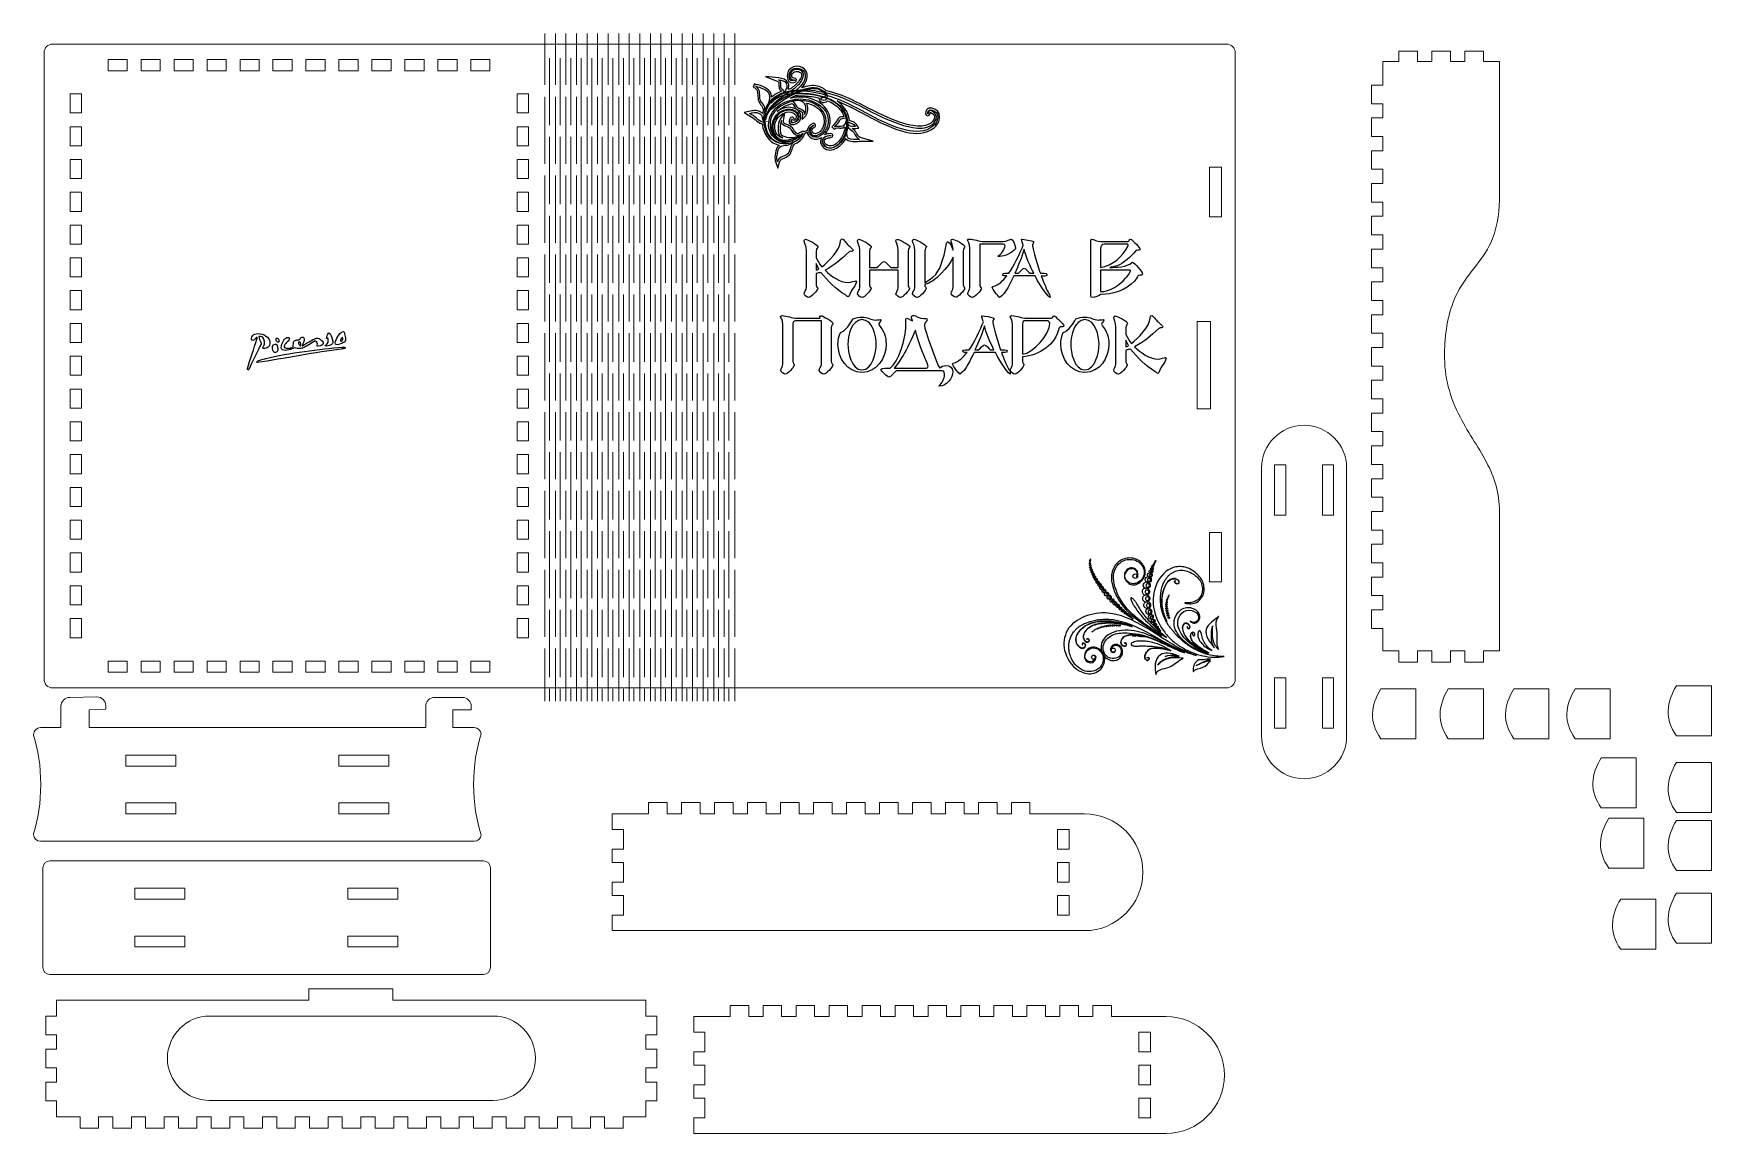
# Model space of a CAD drawing. Header units: centimetres. Extents: x -31 to 29.5, y -18.9 to 20.7.
import ezdxf

# ---------------------------------------------------------------- set-up
doc = ezdxf.new("R2010")
doc.units = ezdxf.units.CM
doc.header["$MEASUREMENT"] = 0
doc.layers.add('layer 1', color=7, linetype='Continuous')

msp = doc.modelspace()

# ---------------------------------------------------------------- linework, layer by layer
at = {"layer": 'layer 1', "color": 1, "lineweight": 9}
for points in [[(-12.53283, 20.74511), (-12.53283, 20.74511), (-12.53283, 18.89259), (-12.53283, 18.89259)], [(-12.15264, 20.74511), (-12.15264, 20.74511), (-12.15264, 18.89262), (-12.15264, 18.89262)], [(-11.77245, 20.74511), (-11.77245, 20.74511), (-11.77245, 18.89262), (-11.77245, 18.89262)], [(-11.39226, 20.74511), (-11.39226, 20.74511), (-11.39226, 18.89262), (-11.39226, 18.89262)], [(-11.01207, 20.74511), (-11.01207, 20.74511), (-11.01207, 18.89262), (-11.01207, 18.89262)], [(-10.63189, 20.74511), (-10.63189, 20.74511), (-10.63189, 18.89262), (-10.63189, 18.89262)], [(-10.25171, 20.74511), (-10.25171, 20.74511), (-10.25171, 18.89262), (-10.25171, 18.89262)], [(-9.87153, 20.74511), (-9.87153, 20.74511), (-9.87153, 18.89262), (-9.87153, 18.89262)], [(-9.49134, 20.74511), (-9.49134, 20.74511), (-9.49134, 18.89262), (-9.49134, 18.89262)], [(-9.11115, 20.74511), (-9.11115, 20.74511), (-9.11115, 18.89262), (-9.11115, 18.89262)], [(-8.73098, 20.74511), (-8.73098, 20.74511), (-8.73098, 18.89262), (-8.73098, 18.89262)], [(-8.35079, 20.74511), (-8.35079, 20.74511), (-8.35079, 18.89262), (-8.35079, 18.89262)], [(-7.9706, 20.74511), (-7.9706, 20.74511), (-7.9706, 18.89262), (-7.9706, 18.89262)], [(-7.59041, 20.74511), (-7.59041, 20.74511), (-7.59041, 18.89262), (-7.59041, 18.89262)], [(-7.21026, 20.74511), (-7.21026, 20.74511), (-7.21026, 18.89259), (-7.21026, 18.89259)], [(-6.8301, 20.74511), (-6.8301, 20.74511), (-6.8301, 18.89259), (-6.8301, 18.89259)], [(-6.44995, 20.74511), (-6.44995, 20.74511), (-6.44995, 18.89259), (-6.44995, 18.89259)], [(-6.06979, 20.74511), (-6.06979, 20.74511), (-6.06979, 18.89259), (-6.06979, 18.89259)], [(-5.68964, 20.74511), (-5.68964, 20.74511), (-5.68964, 18.89259), (-5.68964, 18.89259)], [(-12.36378, 19.86216), (-12.36378, 19.86216), (-12.36378, 17.44557), (-12.36378, 17.44557)], [(-11.98358, 19.86218), (-11.98358, 19.05667), (-11.98358, 18.25113), (-11.98358, 17.44559)], [(-11.6034, 19.86218), (-11.6034, 19.05667), (-11.6034, 18.25113), (-11.6034, 17.44559)], [(-11.2232, 19.86218), (-11.2232, 19.05667), (-11.2232, 18.25113), (-11.2232, 17.44559)], [(-10.84303, 19.86218), (-10.84303, 19.05667), (-10.84303, 18.25113), (-10.84303, 17.44559)], [(-10.46284, 19.86218), (-10.46284, 19.05667), (-10.46284, 18.25113), (-10.46284, 17.44559)], [(-10.08267, 19.86218), (-10.08267, 19.05667), (-10.08267, 18.25113), (-10.08267, 17.44559)], [(-9.70248, 19.86218), (-9.70248, 19.05667), (-9.70248, 18.25113), (-9.70248, 17.44559)], [(-9.32229, 19.86218), (-9.32229, 19.05667), (-9.32229, 18.25113), (-9.32229, 17.44559)], [(-8.9421, 19.86218), (-8.9421, 19.05667), (-8.9421, 18.25113), (-8.9421, 17.44559)], [(-8.56193, 19.86218), (-8.56193, 19.05667), (-8.56193, 18.25113), (-8.56193, 17.44559)], [(-8.18174, 19.86218), (-8.18174, 19.05667), (-8.18174, 18.25113), (-8.18174, 17.44559)], [(-7.80155, 19.86218), (-7.80155, 19.05667), (-7.80155, 18.25113), (-7.80155, 17.44559)], [(-7.42137, 19.86218), (-7.42137, 19.05667), (-7.42137, 18.25113), (-7.42137, 17.44559)], [(-7.04121, 19.86218), (-7.04121, 19.05667), (-7.04121, 18.25113), (-7.04121, 17.44559)], [(-6.66106, 19.86218), (-6.66106, 19.05667), (-6.66106, 18.25113), (-6.66106, 17.44559)], [(-6.2809, 19.86218), (-6.2809, 19.05667), (-6.2809, 18.25113), (-6.2809, 17.44559)], [(-5.90075, 19.86218), (-5.90075, 19.05667), (-5.90075, 18.25113), (-5.90075, 17.44559)], [(-12.53281, 18.46944), (-12.53281, 17.66392), (-12.53281, 16.85838), (-12.53281, 16.05284)], [(-12.15262, 18.46946), (-12.15262, 17.66395), (-12.15262, 16.85841), (-12.15262, 16.05287)], [(-11.77243, 18.46946), (-11.77243, 17.66395), (-11.77243, 16.85841), (-11.77243, 16.05287)], [(-11.39224, 18.46946), (-11.39224, 17.66395), (-11.39224, 16.85841), (-11.39224, 16.05287)], [(-11.01205, 18.46946), (-11.01205, 17.66395), (-11.01205, 16.85841), (-11.01205, 16.05287)], [(-10.63188, 18.46946), (-10.63188, 17.66395), (-10.63188, 16.85841), (-10.63188, 16.05287)], [(-10.25169, 18.46946), (-10.25169, 17.66395), (-10.25169, 16.85841), (-10.25169, 16.05287)], [(-9.87151, 18.46946), (-9.87151, 17.66395), (-9.87151, 16.85841), (-9.87151, 16.05287)], [(-9.49132, 18.46946), (-9.49132, 17.66395), (-9.49132, 16.85841), (-9.49132, 16.05287)], [(-9.11113, 18.46946), (-9.11113, 17.66395), (-9.11113, 16.85841), (-9.11113, 16.05287)], [(-8.73096, 18.46946), (-8.73096, 17.66395), (-8.73096, 16.85841), (-8.73096, 16.05287)], [(-8.35077, 18.46946), (-8.35077, 17.66395), (-8.35077, 16.85841), (-8.35077, 16.05287)], [(-7.97058, 18.46946), (-7.97058, 17.66395), (-7.97058, 16.85841), (-7.97058, 16.05287)], [(-7.59039, 18.46946), (-7.59039, 17.66395), (-7.59039, 16.85841), (-7.59039, 16.05287)], [(-7.21024, 18.46944), (-7.21024, 17.66392), (-7.21024, 16.85838), (-7.21024, 16.05284)], [(-6.83008, 18.46944), (-6.83008, 17.66392), (-6.83008, 16.85838), (-6.83008, 16.05284)], [(-6.44993, 18.46944), (-6.44993, 17.66392), (-6.44993, 16.85838), (-6.44993, 16.05284)], [(-6.06977, 18.46944), (-6.06977, 17.66392), (-6.06977, 16.85838), (-6.06977, 16.05284)], [(-5.68962, 18.46944), (-5.68962, 17.66392), (-5.68962, 16.85838), (-5.68962, 16.05284)], [(-12.36376, 17.02241), (-12.36376, 16.2169), (-12.36376, 15.41136), (-12.36376, 14.60582)], [(-11.98357, 17.02244), (-11.98357, 16.21692), (-11.98357, 15.41138), (-11.98357, 14.60584)], [(-11.60338, 17.02244), (-11.60338, 16.21692), (-11.60338, 15.41138), (-11.60338, 14.60584)], [(-11.22319, 17.02244), (-11.22319, 16.21692), (-11.22319, 15.41138), (-11.22319, 14.60584)], [(-10.84301, 17.02244), (-10.84301, 16.21692), (-10.84301, 15.41138), (-10.84301, 14.60584)], [(-10.46282, 17.02244), (-10.46282, 16.21692), (-10.46282, 15.41138), (-10.46282, 14.60584)], [(-10.08265, 17.02244), (-10.08265, 16.21692), (-10.08265, 15.41138), (-10.08265, 14.60584)], [(-9.70246, 17.02244), (-9.70246, 16.21692), (-9.70246, 15.41138), (-9.70246, 14.60584)], [(-9.32227, 17.02244), (-9.32227, 16.21692), (-9.32227, 15.41138), (-9.32227, 14.60584)], [(-8.94208, 17.02244), (-8.94208, 16.21692), (-8.94208, 15.41138), (-8.94208, 14.60584)], [(-8.56191, 17.02244), (-8.56191, 16.21692), (-8.56191, 15.41138), (-8.56191, 14.60584)], [(-8.18173, 17.02244), (-8.18173, 16.21692), (-8.18173, 15.41138), (-8.18173, 14.60584)], [(-7.80153, 17.02244), (-7.80153, 16.21692), (-7.80153, 15.41138), (-7.80153, 14.60584)], [(-7.42135, 17.02244), (-7.42135, 16.21692), (-7.42135, 15.41138), (-7.42135, 14.60584)], [(-7.04119, 17.02244), (-7.04119, 16.21692), (-7.04119, 15.41138), (-7.04119, 14.60584)], [(-6.66104, 17.02244), (-6.66104, 16.21692), (-6.66104, 15.41138), (-6.66104, 14.60584)], [(-6.28088, 17.02244), (-6.28088, 16.21692), (-6.28088, 15.41138), (-6.28088, 14.60584)], [(-5.90073, 17.02244), (-5.90073, 16.21692), (-5.90073, 15.41138), (-5.90073, 14.60584)], [(-12.53281, 15.62969), (-12.53281, 14.82417), (-12.53281, 14.01863), (-12.53281, 13.2131)], [(-12.15262, 15.62971), (-12.15262, 14.8242), (-12.15262, 14.01866), (-12.15262, 13.21312)], [(-11.77243, 15.62971), (-11.77243, 14.8242), (-11.77243, 14.01866), (-11.77243, 13.21312)], [(-11.39224, 15.62971), (-11.39224, 14.8242), (-11.39224, 14.01866), (-11.39224, 13.21312)], [(-11.01205, 15.62971), (-11.01205, 14.8242), (-11.01205, 14.01866), (-11.01205, 13.21312)], [(-10.63188, 15.62971), (-10.63188, 14.8242), (-10.63188, 14.01866), (-10.63188, 13.21312)], [(-10.25169, 15.62971), (-10.25169, 14.8242), (-10.25169, 14.01866), (-10.25169, 13.21312)], [(-9.87151, 15.62971), (-9.87151, 14.8242), (-9.87151, 14.01866), (-9.87151, 13.21312)], [(-9.49132, 15.62971), (-9.49132, 14.8242), (-9.49132, 14.01866), (-9.49132, 13.21312)], [(-9.11113, 15.62971), (-9.11113, 14.8242), (-9.11113, 14.01866), (-9.11113, 13.21312)], [(-8.73096, 15.62971), (-8.73096, 14.8242), (-8.73096, 14.01866), (-8.73096, 13.21312)], [(-8.35077, 15.62971), (-8.35077, 14.8242), (-8.35077, 14.01866), (-8.35077, 13.21312)], [(-7.97058, 15.62971), (-7.97058, 14.8242), (-7.97058, 14.01866), (-7.97058, 13.21312)], [(-7.59039, 15.62971), (-7.59039, 14.8242), (-7.59039, 14.01866), (-7.59039, 13.21312)], [(-7.21024, 15.62969), (-7.21024, 14.82417), (-7.21024, 14.01863), (-7.21024, 13.2131)], [(-6.83008, 15.62969), (-6.83008, 14.82417), (-6.83008, 14.01863), (-6.83008, 13.2131)], [(-6.44993, 15.62969), (-6.44993, 14.82417), (-6.44993, 14.01863), (-6.44993, 13.2131)], [(-6.06977, 15.62969), (-6.06977, 14.82417), (-6.06977, 14.01863), (-6.06977, 13.2131)], [(-5.68962, 15.62969), (-5.68962, 14.82417), (-5.68962, 14.01863), (-5.68962, 13.2131)], [(-12.36376, 14.18266), (-12.36376, 13.37715), (-12.36376, 12.57161), (-12.36376, 11.76607)], [(-11.98357, 14.18269), (-11.98357, 13.37717), (-11.98357, 12.57163), (-11.98357, 11.76609)], [(-11.60338, 14.18269), (-11.60338, 13.37717), (-11.60338, 12.57163), (-11.60338, 11.76609)], [(-11.22319, 14.18269), (-11.22319, 13.37717), (-11.22319, 12.57163), (-11.22319, 11.76609)], [(-10.84301, 14.18269), (-10.84301, 13.37717), (-10.84301, 12.57163), (-10.84301, 11.76609)], [(-10.46282, 14.18269), (-10.46282, 13.37717), (-10.46282, 12.57163), (-10.46282, 11.76609)], [(-10.08265, 14.18269), (-10.08265, 13.37717), (-10.08265, 12.57163), (-10.08265, 11.76609)], [(-9.70246, 14.18269), (-9.70246, 13.37717), (-9.70246, 12.57163), (-9.70246, 11.76609)], [(-9.32227, 14.18269), (-9.32227, 13.37717), (-9.32227, 12.57163), (-9.32227, 11.76609)], [(-8.94208, 14.18269), (-8.94208, 13.37717), (-8.94208, 12.57163), (-8.94208, 11.76609)], [(-8.56191, 14.18269), (-8.56191, 13.37717), (-8.56191, 12.57163), (-8.56191, 11.76609)], [(-8.18173, 14.18269), (-8.18173, 13.37717), (-8.18173, 12.57163), (-8.18173, 11.76609)], [(-7.80153, 14.18269), (-7.80153, 13.37717), (-7.80153, 12.57163), (-7.80153, 11.76609)], [(-7.42135, 14.18269), (-7.42135, 13.37717), (-7.42135, 12.57163), (-7.42135, 11.76609)], [(-7.04119, 14.18269), (-7.04119, 13.37717), (-7.04119, 12.57163), (-7.04119, 11.76609)], [(-6.66104, 14.18269), (-6.66104, 13.37717), (-6.66104, 12.57163), (-6.66104, 11.76609)], [(-6.28088, 14.18269), (-6.28088, 13.37717), (-6.28088, 12.57163), (-6.28088, 11.76609)], [(-5.90073, 14.18269), (-5.90073, 13.37717), (-5.90073, 12.57163), (-5.90073, 11.76609)], [(-12.53281, 12.78992), (-12.53281, 11.9844), (-12.53281, 11.17886), (-12.53281, 10.37332)], [(-12.15262, 12.78994), (-12.15262, 11.98442), (-12.15262, 11.17889), (-12.15262, 10.37335)], [(-11.77243, 12.78994), (-11.77243, 11.98442), (-11.77243, 11.17889), (-11.77243, 10.37335)], [(-11.39224, 12.78994), (-11.39224, 11.98442), (-11.39224, 11.17889), (-11.39224, 10.37335)], [(-11.01205, 12.78994), (-11.01205, 11.98442), (-11.01205, 11.17889), (-11.01205, 10.37335)], [(-10.63188, 12.78994), (-10.63188, 11.98442), (-10.63188, 11.17889), (-10.63188, 10.37335)], [(-10.25169, 12.78994), (-10.25169, 11.98442), (-10.25169, 11.17889), (-10.25169, 10.37335)], [(-9.87151, 12.78994), (-9.87151, 11.98442), (-9.87151, 11.17889), (-9.87151, 10.37335)], [(-9.49132, 12.78994), (-9.49132, 11.98442), (-9.49132, 11.17889), (-9.49132, 10.37335)], [(-9.11113, 12.78994), (-9.11113, 11.98442), (-9.11113, 11.17889), (-9.11113, 10.37335)], [(-8.73096, 12.78994), (-8.73096, 11.98442), (-8.73096, 11.17889), (-8.73096, 10.37335)], [(-8.35077, 12.78994), (-8.35077, 11.98442), (-8.35077, 11.17889), (-8.35077, 10.37335)], [(-7.97058, 12.78994), (-7.97058, 11.98442), (-7.97058, 11.17889), (-7.97058, 10.37335)], [(-7.59039, 12.78994), (-7.59039, 11.98442), (-7.59039, 11.17889), (-7.59039, 10.37335)], [(-7.21024, 12.78992), (-7.21024, 11.9844), (-7.21024, 11.17886), (-7.21024, 10.37332)], [(-6.83008, 12.78992), (-6.83008, 11.9844), (-6.83008, 11.17886), (-6.83008, 10.37332)], [(-6.44993, 12.78992), (-6.44993, 11.9844), (-6.44993, 11.17886), (-6.44993, 10.37332)], [(-6.06977, 12.78992), (-6.06977, 11.9844), (-6.06977, 11.17886), (-6.06977, 10.37332)], [(-5.68962, 12.78992), (-5.68962, 11.9844), (-5.68962, 11.17886), (-5.68962, 10.37332)], [(-12.36376, 11.34289), (-12.36376, 10.53738), (-12.36376, 9.73184), (-12.36376, 8.9263)], [(-11.98357, 11.34291), (-11.98357, 10.5374), (-11.98357, 9.73186), (-11.98357, 8.92632)], [(-11.60338, 11.34291), (-11.60338, 10.5374), (-11.60338, 9.73186), (-11.60338, 8.92632)], [(-11.22319, 11.34291), (-11.22319, 10.5374), (-11.22319, 9.73186), (-11.22319, 8.92632)], [(-10.84301, 11.34291), (-10.84301, 10.5374), (-10.84301, 9.73186), (-10.84301, 8.92632)], [(-10.46282, 11.34291), (-10.46282, 10.5374), (-10.46282, 9.73186), (-10.46282, 8.92632)], [(-10.08265, 11.34291), (-10.08265, 10.5374), (-10.08265, 9.73186), (-10.08265, 8.92632)], [(-9.70246, 11.34291), (-9.70246, 10.5374), (-9.70246, 9.73186), (-9.70246, 8.92632)], [(-9.32227, 11.34291), (-9.32227, 10.5374), (-9.32227, 9.73186), (-9.32227, 8.92632)], [(-8.94208, 11.34291), (-8.94208, 10.5374), (-8.94208, 9.73186), (-8.94208, 8.92632)], [(-8.56191, 11.34291), (-8.56191, 10.5374), (-8.56191, 9.73186), (-8.56191, 8.92632)], [(-8.18173, 11.34291), (-8.18173, 10.5374), (-8.18173, 9.73186), (-8.18173, 8.92632)], [(-7.80153, 11.34291), (-7.80153, 10.5374), (-7.80153, 9.73186), (-7.80153, 8.92632)], [(-7.42135, 11.34291), (-7.42135, 10.5374), (-7.42135, 9.73186), (-7.42135, 8.92632)], [(-7.04119, 11.34291), (-7.04119, 10.5374), (-7.04119, 9.73186), (-7.04119, 8.92632)], [(-6.66104, 11.34291), (-6.66104, 10.5374), (-6.66104, 9.73186), (-6.66104, 8.92632)], [(-6.28088, 11.34291), (-6.28088, 10.5374), (-6.28088, 9.73186), (-6.28088, 8.92632)], [(-5.90073, 11.34291), (-5.90073, 10.5374), (-5.90073, 9.73186), (-5.90073, 8.92632)], [(-12.53281, 9.95014), (-12.53281, 9.14463), (-12.53281, 8.33909), (-12.53281, 7.53355)], [(-12.15262, 9.95017), (-12.15262, 9.14465), (-12.15262, 8.33911), (-12.15262, 7.53357)], [(-11.77243, 9.95017), (-11.77243, 9.14465), (-11.77243, 8.33911), (-11.77243, 7.53357)], [(-11.39224, 9.95017), (-11.39224, 9.14465), (-11.39224, 8.33911), (-11.39224, 7.53357)], [(-11.01205, 9.95017), (-11.01205, 9.14465), (-11.01205, 8.33911), (-11.01205, 7.53357)], [(-10.63188, 9.95017), (-10.63188, 9.14465), (-10.63188, 8.33911), (-10.63188, 7.53357)], [(-10.25169, 9.95017), (-10.25169, 9.14465), (-10.25169, 8.33911), (-10.25169, 7.53357)], [(-9.87151, 9.95017), (-9.87151, 9.14465), (-9.87151, 8.33911), (-9.87151, 7.53357)], [(-9.49132, 9.95017), (-9.49132, 9.14465), (-9.49132, 8.33911), (-9.49132, 7.53357)], [(-9.11113, 9.95017), (-9.11113, 9.14465), (-9.11113, 8.33911), (-9.11113, 7.53357)], [(-8.73096, 9.95017), (-8.73096, 9.14465), (-8.73096, 8.33911), (-8.73096, 7.53357)], [(-8.35077, 9.95017), (-8.35077, 9.14465), (-8.35077, 8.33911), (-8.35077, 7.53357)], [(-7.97058, 9.95017), (-7.97058, 9.14465), (-7.97058, 8.33911), (-7.97058, 7.53357)], [(-7.59039, 9.95017), (-7.59039, 9.14465), (-7.59039, 8.33911), (-7.59039, 7.53357)], [(-7.21024, 9.95014), (-7.21024, 9.14463), (-7.21024, 8.33909), (-7.21024, 7.53355)], [(-6.83008, 9.95014), (-6.83008, 9.14463), (-6.83008, 8.33909), (-6.83008, 7.53355)], [(-6.44993, 9.95014), (-6.44993, 9.14463), (-6.44993, 8.33909), (-6.44993, 7.53355)], [(-6.06977, 9.95014), (-6.06977, 9.14463), (-6.06977, 8.33909), (-6.06977, 7.53355)], [(-5.68962, 9.95014), (-5.68962, 9.14463), (-5.68962, 8.33909), (-5.68962, 7.53355)], [(-12.36376, 8.50312), (-12.36376, 7.6976), (-12.36376, 6.89206), (-12.36376, 6.08653)], [(-11.98357, 8.50314), (-11.98357, 7.69763), (-11.98357, 6.89209), (-11.98357, 6.08655)], [(-11.60338, 8.50314), (-11.60338, 7.69763), (-11.60338, 6.89209), (-11.60338, 6.08655)], [(-11.22319, 8.50314), (-11.22319, 7.69763), (-11.22319, 6.89209), (-11.22319, 6.08655)], [(-10.84301, 8.50314), (-10.84301, 7.69763), (-10.84301, 6.89209), (-10.84301, 6.08655)], [(-10.46282, 8.50314), (-10.46282, 7.69763), (-10.46282, 6.89209), (-10.46282, 6.08655)], [(-10.08265, 8.50314), (-10.08265, 7.69763), (-10.08265, 6.89209), (-10.08265, 6.08655)], [(-9.70246, 8.50314), (-9.70246, 7.69763), (-9.70246, 6.89209), (-9.70246, 6.08655)], [(-9.32227, 8.50314), (-9.32227, 7.69763), (-9.32227, 6.89209), (-9.32227, 6.08655)], [(-8.94208, 8.50314), (-8.94208, 7.69763), (-8.94208, 6.89209), (-8.94208, 6.08655)], [(-8.56191, 8.50314), (-8.56191, 7.69763), (-8.56191, 6.89209), (-8.56191, 6.08655)], [(-8.18173, 8.50314), (-8.18173, 7.69763), (-8.18173, 6.89209), (-8.18173, 6.08655)], [(-7.80153, 8.50314), (-7.80153, 7.69763), (-7.80153, 6.89209), (-7.80153, 6.08655)], [(-7.42135, 8.50314), (-7.42135, 7.69763), (-7.42135, 6.89209), (-7.42135, 6.08655)], [(-7.04119, 8.50314), (-7.04119, 7.69763), (-7.04119, 6.89209), (-7.04119, 6.08655)], [(-6.66104, 8.50314), (-6.66104, 7.69763), (-6.66104, 6.89209), (-6.66104, 6.08655)], [(-6.28088, 8.50314), (-6.28088, 7.69763), (-6.28088, 6.89209), (-6.28088, 6.08655)], [(-5.90073, 8.50314), (-5.90073, 7.69763), (-5.90073, 6.89209), (-5.90073, 6.08655)], [(-12.53281, 7.11039), (-12.53281, 6.30488), (-12.53281, 5.49934), (-12.53281, 4.6938)], [(-12.15262, 7.11042), (-12.15262, 6.3049), (-12.15262, 5.49936), (-12.15262, 4.69383)], [(-11.77243, 7.11042), (-11.77243, 6.3049), (-11.77243, 5.49936), (-11.77243, 4.69383)], [(-11.39224, 7.11042), (-11.39224, 6.3049), (-11.39224, 5.49936), (-11.39224, 4.69383)], [(-11.01205, 7.11042), (-11.01205, 6.3049), (-11.01205, 5.49936), (-11.01205, 4.69383)], [(-10.63188, 7.11042), (-10.63188, 6.3049), (-10.63188, 5.49936), (-10.63188, 4.69383)], [(-10.25169, 7.11042), (-10.25169, 6.3049), (-10.25169, 5.49936), (-10.25169, 4.69383)], [(-9.87151, 7.11042), (-9.87151, 6.3049), (-9.87151, 5.49936), (-9.87151, 4.69383)], [(-9.49132, 7.11042), (-9.49132, 6.3049), (-9.49132, 5.49936), (-9.49132, 4.69383)], [(-9.11113, 7.11042), (-9.11113, 6.3049), (-9.11113, 5.49936), (-9.11113, 4.69383)], [(-8.73096, 7.11042), (-8.73096, 6.3049), (-8.73096, 5.49936), (-8.73096, 4.69383)], [(-8.35077, 7.11042), (-8.35077, 6.3049), (-8.35077, 5.49936), (-8.35077, 4.69383)], [(-7.97058, 7.11042), (-7.97058, 6.3049), (-7.97058, 5.49936), (-7.97058, 4.69383)], [(-7.59039, 7.11042), (-7.59039, 6.3049), (-7.59039, 5.49936), (-7.59039, 4.69383)], [(-7.21024, 7.11039), (-7.21024, 6.30488), (-7.21024, 5.49934), (-7.21024, 4.6938)], [(-6.83008, 7.11039), (-6.83008, 6.30488), (-6.83008, 5.49934), (-6.83008, 4.6938)], [(-6.44993, 7.11039), (-6.44993, 6.30488), (-6.44993, 5.49934), (-6.44993, 4.6938)], [(-6.06977, 7.11039), (-6.06977, 6.30488), (-6.06977, 5.49934), (-6.06977, 4.6938)], [(-5.68962, 7.11039), (-5.68962, 6.30488), (-5.68962, 5.49934), (-5.68962, 4.6938)], [(-12.36376, 5.66337), (-12.36376, 4.85786), (-12.36376, 4.05232), (-12.36376, 3.24678)], [(-11.98357, 5.66339), (-11.98357, 4.85788), (-11.98357, 4.05234), (-11.98357, 3.2468)], [(-11.60338, 5.66339), (-11.60338, 4.85788), (-11.60338, 4.05234), (-11.60338, 3.2468)], [(-11.22319, 5.66339), (-11.22319, 4.85788), (-11.22319, 4.05234), (-11.22319, 3.2468)], [(-10.84301, 5.66339), (-10.84301, 4.85788), (-10.84301, 4.05234), (-10.84301, 3.2468)], [(-10.46282, 5.66339), (-10.46282, 4.85788), (-10.46282, 4.05234), (-10.46282, 3.2468)], [(-10.08265, 5.66339), (-10.08265, 4.85788), (-10.08265, 4.05234), (-10.08265, 3.2468)], [(-9.70246, 5.66339), (-9.70246, 4.85788), (-9.70246, 4.05234), (-9.70246, 3.2468)], [(-9.32227, 5.66339), (-9.32227, 4.85788), (-9.32227, 4.05234), (-9.32227, 3.2468)], [(-8.94208, 5.66339), (-8.94208, 4.85788), (-8.94208, 4.05234), (-8.94208, 3.2468)], [(-8.56191, 5.66339), (-8.56191, 4.85788), (-8.56191, 4.05234), (-8.56191, 3.2468)], [(-8.18173, 5.66339), (-8.18173, 4.85788), (-8.18173, 4.05234), (-8.18173, 3.2468)], [(-7.80153, 5.66339), (-7.80153, 4.85788), (-7.80153, 4.05234), (-7.80153, 3.2468)], [(-7.42135, 5.66339), (-7.42135, 4.85788), (-7.42135, 4.05234), (-7.42135, 3.2468)], [(-7.04119, 5.66339), (-7.04119, 4.85788), (-7.04119, 4.05234), (-7.04119, 3.2468)], [(-6.66104, 5.66339), (-6.66104, 4.85788), (-6.66104, 4.05234), (-6.66104, 3.2468)], [(-6.28088, 5.66339), (-6.28088, 4.85788), (-6.28088, 4.05234), (-6.28088, 3.2468)], [(-5.90073, 5.66339), (-5.90073, 4.85788), (-5.90073, 4.05234), (-5.90073, 3.2468)], [(-12.53281, 4.27062), (-12.53281, 3.46511), (-12.53281, 2.65957), (-12.53281, 1.85403)], [(-12.15262, 4.27065), (-12.15262, 3.46513), (-12.15262, 2.65959), (-12.15262, 1.85405)], [(-11.77243, 4.27065), (-11.77243, 3.46513), (-11.77243, 2.65959), (-11.77243, 1.85405)], [(-11.39224, 4.27065), (-11.39224, 3.46513), (-11.39224, 2.65959), (-11.39224, 1.85405)], [(-11.01205, 4.27065), (-11.01205, 3.46513), (-11.01205, 2.65959), (-11.01205, 1.85405)], [(-10.63188, 4.27065), (-10.63188, 3.46513), (-10.63188, 2.65959), (-10.63188, 1.85405)], [(-10.25169, 4.27065), (-10.25169, 3.46513), (-10.25169, 2.65959), (-10.25169, 1.85405)], [(-9.87151, 4.27065), (-9.87151, 3.46513), (-9.87151, 2.65959), (-9.87151, 1.85405)], [(-9.49132, 4.27065), (-9.49132, 3.46513), (-9.49132, 2.65959), (-9.49132, 1.85405)], [(-9.11113, 4.27065), (-9.11113, 3.46513), (-9.11113, 2.65959), (-9.11113, 1.85405)], [(-8.73096, 4.27065), (-8.73096, 3.46513), (-8.73096, 2.65959), (-8.73096, 1.85405)], [(-8.35077, 4.27065), (-8.35077, 3.46513), (-8.35077, 2.65959), (-8.35077, 1.85405)], [(-7.97058, 4.27065), (-7.97058, 3.46513), (-7.97058, 2.65959), (-7.97058, 1.85405)], [(-7.59039, 4.27065), (-7.59039, 3.46513), (-7.59039, 2.65959), (-7.59039, 1.85405)], [(-7.21024, 4.27062), (-7.21024, 3.46511), (-7.21024, 2.65957), (-7.21024, 1.85403)], [(-6.83008, 4.27062), (-6.83008, 3.46511), (-6.83008, 2.65957), (-6.83008, 1.85403)], [(-6.44993, 4.27062), (-6.44993, 3.46511), (-6.44993, 2.65957), (-6.44993, 1.85403)], [(-6.06977, 4.27062), (-6.06977, 3.46511), (-6.06977, 2.65957), (-6.06977, 1.85403)], [(-5.68962, 4.27062), (-5.68962, 3.46511), (-5.68962, 2.65957), (-5.68962, 1.85403)], [(-12.36376, 2.8236), (-12.36376, 2.01808), (-12.36376, 1.21254), (-12.36376, 0.40701)], [(-11.98357, 2.82362), (-11.98357, 2.01811), (-11.98357, 1.21257), (-11.98357, 0.40703)], [(-11.60338, 2.82362), (-11.60338, 2.01811), (-11.60338, 1.21257), (-11.60338, 0.40703)], [(-11.22319, 2.82362), (-11.22319, 2.01811), (-11.22319, 1.21257), (-11.22319, 0.40703)], [(-10.84301, 2.82362), (-10.84301, 2.01811), (-10.84301, 1.21257), (-10.84301, 0.40703)], [(-10.46282, 2.82362), (-10.46282, 2.01811), (-10.46282, 1.21257), (-10.46282, 0.40703)], [(-10.08265, 2.82362), (-10.08265, 2.01811), (-10.08265, 1.21257), (-10.08265, 0.40703)], [(-9.70246, 2.82362), (-9.70246, 2.01811), (-9.70246, 1.21257), (-9.70246, 0.40703)], [(-9.32227, 2.82362), (-9.32227, 2.01811), (-9.32227, 1.21257), (-9.32227, 0.40703)], [(-8.94208, 2.82362), (-8.94208, 2.01811), (-8.94208, 1.21257), (-8.94208, 0.40703)], [(-8.56191, 2.82362), (-8.56191, 2.01811), (-8.56191, 1.21257), (-8.56191, 0.40703)], [(-8.18173, 2.82362), (-8.18173, 2.01811), (-8.18173, 1.21257), (-8.18173, 0.40703)], [(-7.80153, 2.82362), (-7.80153, 2.01811), (-7.80153, 1.21257), (-7.80153, 0.40703)], [(-7.42135, 2.82362), (-7.42135, 2.01811), (-7.42135, 1.21257), (-7.42135, 0.40703)], [(-7.04119, 2.82362), (-7.04119, 2.01811), (-7.04119, 1.21257), (-7.04119, 0.40703)], [(-6.66104, 2.82362), (-6.66104, 2.01811), (-6.66104, 1.21257), (-6.66104, 0.40703)], [(-6.28088, 2.82362), (-6.28088, 2.01811), (-6.28088, 1.21257), (-6.28088, 0.40703)], [(-5.90073, 2.82362), (-5.90073, 2.01811), (-5.90073, 1.21257), (-5.90073, 0.40703)], [(-12.53281, 1.43087), (-12.53281, 0.62536), (-12.53281, -0.18018), (-12.53281, -0.98572)], [(-12.15262, 1.4309), (-12.15262, 0.62538), (-12.15262, -0.18016), (-12.15262, -0.98569)], [(-11.77243, 1.4309), (-11.77243, 0.62538), (-11.77243, -0.18016), (-11.77243, -0.98569)], [(-11.39224, 1.4309), (-11.39224, 0.62538), (-11.39224, -0.18016), (-11.39224, -0.98569)], [(-11.01205, 1.4309), (-11.01205, 0.62538), (-11.01205, -0.18016), (-11.01205, -0.98569)], [(-10.63188, 1.4309), (-10.63188, 0.62538), (-10.63188, -0.18016), (-10.63188, -0.98569)], [(-10.25169, 1.4309), (-10.25169, 0.62538), (-10.25169, -0.18016), (-10.25169, -0.98569)], [(-9.87151, 1.4309), (-9.87151, 0.62538), (-9.87151, -0.18016), (-9.87151, -0.98569)], [(-9.49132, 1.4309), (-9.49132, 0.62538), (-9.49132, -0.18016), (-9.49132, -0.98569)], [(-9.11113, 1.4309), (-9.11113, 0.62538), (-9.11113, -0.18016), (-9.11113, -0.98569)], [(-8.73096, 1.4309), (-8.73096, 0.62538), (-8.73096, -0.18016), (-8.73096, -0.98569)], [(-8.35077, 1.4309), (-8.35077, 0.62538), (-8.35077, -0.18016), (-8.35077, -0.98569)], [(-7.97058, 1.4309), (-7.97058, 0.62538), (-7.97058, -0.18016), (-7.97058, -0.98569)], [(-7.59039, 1.4309), (-7.59039, 0.62538), (-7.59039, -0.18016), (-7.59039, -0.98569)], [(-7.21024, 1.43087), (-7.21024, 0.62536), (-7.21024, -0.18018), (-7.21024, -0.98572)], [(-6.83008, 1.43087), (-6.83008, 0.62536), (-6.83008, -0.18018), (-6.83008, -0.98572)], [(-6.44993, 1.43087), (-6.44993, 0.62536), (-6.44993, -0.18018), (-6.44993, -0.98572)], [(-6.06977, 1.43087), (-6.06977, 0.62536), (-6.06977, -0.18018), (-6.06977, -0.98572)], [(-5.68962, 1.43087), (-5.68962, 0.62536), (-5.68962, -0.18018), (-5.68962, -0.98572)], [(-12.36376, -0.01615), (-12.36376, -0.82167), (-12.36376, -1.6272), (-12.36376, -2.43274)], [(-11.98357, -0.01613), (-11.98357, -0.82164), (-11.98357, -1.62718), (-11.98357, -2.43272)], [(-11.60338, -0.01613), (-11.60338, -0.82164), (-11.60338, -1.62718), (-11.60338, -2.43272)], [(-11.22319, -0.01613), (-11.22319, -0.82164), (-11.22319, -1.62718), (-11.22319, -2.43272)], [(-10.84301, -0.01613), (-10.84301, -0.82164), (-10.84301, -1.62718), (-10.84301, -2.43272)], [(-10.46282, -0.01613), (-10.46282, -0.82164), (-10.46282, -1.62718), (-10.46282, -2.43272)], [(-10.08265, -0.01613), (-10.08265, -0.82164), (-10.08265, -1.62718), (-10.08265, -2.43272)], [(-9.70246, -0.01613), (-9.70246, -0.82164), (-9.70246, -1.62718), (-9.70246, -2.43272)], [(-9.32227, -0.01613), (-9.32227, -0.82164), (-9.32227, -1.62718), (-9.32227, -2.43272)], [(-8.94208, -0.01613), (-8.94208, -0.82164), (-8.94208, -1.62718), (-8.94208, -2.43272)], [(-8.56191, -0.01613), (-8.56191, -0.82164), (-8.56191, -1.62718), (-8.56191, -2.43272)], [(-8.18173, -0.01613), (-8.18173, -0.82164), (-8.18173, -1.62718), (-8.18173, -2.43272)], [(-7.80153, -0.01613), (-7.80153, -0.82164), (-7.80153, -1.62718), (-7.80153, -2.43272)], [(-7.42135, -0.01613), (-7.42135, -0.82164), (-7.42135, -1.62718), (-7.42135, -2.43272)], [(-7.04119, -0.01613), (-7.04119, -0.82164), (-7.04119, -1.62718), (-7.04119, -2.43272)], [(-6.66104, -0.01613), (-6.66104, -0.82164), (-6.66104, -1.62718), (-6.66104, -2.43272)], [(-6.28088, -0.01613), (-6.28088, -0.82164), (-6.28088, -1.62718), (-6.28088, -2.43272)], [(-5.90073, -0.01613), (-5.90073, -0.82164), (-5.90073, -1.62718), (-5.90073, -2.43272)], [(-12.53283, -1.40892), (-12.53283, -1.40892), (-12.53283, -3.30034), (-12.53283, -3.30034)], [(-12.15264, -1.4089), (-12.15264, -1.4089), (-12.15264, -3.30034), (-12.15264, -3.30034)], [(-11.77245, -1.4089), (-11.77245, -1.4089), (-11.77245, -3.30034), (-11.77245, -3.30034)], [(-11.39226, -1.4089), (-11.39226, -1.4089), (-11.39226, -3.30034), (-11.39226, -3.30034)], [(-11.01207, -1.4089), (-11.01207, -1.4089), (-11.01207, -3.30034), (-11.01207, -3.30034)], [(-10.63189, -1.4089), (-10.63189, -1.4089), (-10.63189, -3.30034), (-10.63189, -3.30034)], [(-10.25171, -1.4089), (-10.25171, -1.4089), (-10.25171, -3.30034), (-10.25171, -3.30034)], [(-9.87153, -1.4089), (-9.87153, -1.4089), (-9.87153, -3.30034), (-9.87153, -3.30034)], [(-9.49134, -1.4089), (-9.49134, -1.4089), (-9.49134, -3.30034), (-9.49134, -3.30034)], [(-9.11115, -1.4089), (-9.11115, -1.4089), (-9.11115, -3.30034), (-9.11115, -3.30034)], [(-8.73098, -1.4089), (-8.73098, -1.4089), (-8.73098, -3.30034), (-8.73098, -3.30034)], [(-8.35079, -1.4089), (-8.35079, -1.4089), (-8.35079, -3.30034), (-8.35079, -3.30034)], [(-7.9706, -1.4089), (-7.9706, -1.4089), (-7.9706, -3.30034), (-7.9706, -3.30034)], [(-7.59041, -1.4089), (-7.59041, -1.4089), (-7.59041, -3.30034), (-7.59041, -3.30034)], [(-7.21026, -1.40892), (-7.21026, -1.40892), (-7.21026, -3.30034), (-7.21026, -3.30034)], [(-6.8301, -1.40892), (-6.8301, -1.40892), (-6.8301, -3.30034), (-6.8301, -3.30034)], [(-6.44995, -1.40892), (-6.44995, -1.40892), (-6.44995, -3.30034), (-6.44995, -3.30034)], [(-6.06979, -1.40892), (-6.06979, -1.40892), (-6.06979, -3.30034), (-6.06979, -3.30034)], [(-5.68964, -1.40892), (-5.68964, -1.40892), (-5.68964, -3.30034), (-5.68964, -3.30034)], [(-12.36378, -2.85595), (-12.36378, -2.85595), (-12.36378, -3.30034), (-12.36378, -3.30034)], [(-11.98358, -2.85592), (-11.98358, -2.85592), (-11.98358, -3.30034), (-11.98358, -3.30034)], [(-11.6034, -2.85592), (-11.6034, -2.85592), (-11.6034, -3.30034), (-11.6034, -3.30034)], [(-11.2232, -2.85592), (-11.2232, -2.85592), (-11.2232, -3.30034), (-11.2232, -3.30034)], [(-10.84303, -2.85592), (-10.84303, -2.85592), (-10.84303, -3.30034), (-10.84303, -3.30034)], [(-10.46284, -2.85592), (-10.46284, -2.85592), (-10.46284, -3.30034), (-10.46284, -3.30034)], [(-10.08267, -2.85592), (-10.08267, -2.85592), (-10.08267, -3.30034), (-10.08267, -3.30034)], [(-9.70248, -2.85592), (-9.70248, -2.85592), (-9.70248, -3.30034), (-9.70248, -3.30034)], [(-9.32229, -2.85592), (-9.32229, -2.85592), (-9.32229, -3.30034), (-9.32229, -3.30034)], [(-8.9421, -2.85592), (-8.9421, -2.85592), (-8.9421, -3.30034), (-8.9421, -3.30034)], [(-8.56193, -2.85592), (-8.56193, -2.85592), (-8.56193, -3.30034), (-8.56193, -3.30034)], [(-8.18174, -2.85592), (-8.18174, -2.85592), (-8.18174, -3.30034), (-8.18174, -3.30034)], [(-7.80155, -2.85592), (-7.80155, -2.85592), (-7.80155, -3.30034), (-7.80155, -3.30034)], [(-7.42137, -2.85592), (-7.42137, -2.85592), (-7.42137, -3.30034), (-7.42137, -3.30034)], [(-7.04121, -2.85592), (-7.04121, -2.85592), (-7.04121, -3.30034), (-7.04121, -3.30034)], [(-6.66106, -2.85592), (-6.66106, -2.85592), (-6.66106, -3.30034), (-6.66106, -3.30034)], [(-6.2809, -2.85592), (-6.2809, -2.85592), (-6.2809, -3.30034), (-6.2809, -3.30034)], [(-5.90075, -2.85592), (-5.90075, -2.85592), (-5.90075, -3.30034), (-5.90075, -3.30034)]]:
    msp.add_open_spline(points, degree=3, dxfattribs=at)
for points, knots in [([(-30.26199, 20.36777), (-30.26199, 20.36777), (12.02372, 20.36777), (12.02372, 20.36777), (12.02372, 20.36777), (12.19558, 20.36777), (12.33619, 20.22717), (12.33619, 20.05532), (12.33619, 20.05532), (12.33619, 20.05532), (12.33619, -2.51093), (12.33619, -2.51093), (12.33619, -2.51093), (12.33619, -2.68281), (12.19558, -2.82339), (12.02372, -2.82339), (12.02372, -2.82339), (12.02372, -2.82339), (-30.26199, -2.82339), (-30.26199, -2.82339), (-30.26199, -2.82339), (-30.43385, -2.82339), (-30.57445, -2.68281), (-30.57445, -2.51093), (-30.57445, -2.51093), (-30.57445, -2.51093), (-30.57445, 20.05532), (-30.57445, 20.05532), (-30.57445, 20.05532), (-30.57445, 20.22717), (-30.43385, 20.36777), (-30.26199, 20.36777)], [0, 0, 0, 0, 0.11111111, 0.11111111, 0.11111111, 0.11111111, 0.22222222, 0.22222222, 0.22222222, 0.22222222, 0.33333333, 0.33333333, 0.33333333, 0.33333333, 0.44444444, 0.44444444, 0.44444444, 0.44444444, 0.55555556, 0.55555556, 0.55555556, 0.55555556, 0.66666667, 0.66666667, 0.66666667, 0.66666667, 0.77777778, 0.77777778, 0.77777778, 0.77777778, 1, 1, 1, 1]), ([(17.64925, -1.49428), (17.64925, -1.49428), (18.23036, -1.49428), (18.23036, -1.49428), (18.23036, -1.49428), (18.23036, -1.49428), (18.23036, -1.89747), (18.23036, -1.89747), (18.23036, -1.89747), (18.45329, -1.89747), (18.67622, -1.89747), (18.89915, -1.89747), (18.89915, -1.89747), (18.89915, -1.89747), (18.89915, -1.49428), (18.89915, -1.49428), (18.89915, -1.49428), (18.89915, -1.49428), (19.41859, -1.49428), (19.41859, -1.49428), (19.41859, -1.49428), (19.41859, -1.49428), (19.41859, -1.89747), (19.41859, -1.89747), (19.41859, -1.89747), (19.64152, -1.89747), (19.86446, -1.89747), (20.08739, -1.89747), (20.08739, -1.89747), (20.08739, -1.89747), (20.08739, -1.49428), (20.08739, -1.49428), (20.08739, -1.49428), (20.08739, -1.49428), (20.60678, -1.49428), (20.60678, -1.49428), (20.60678, -1.49428), (20.60678, -1.49428), (20.60678, -1.8975), (20.60678, -1.8975), (20.60678, -1.8975), (20.60678, -1.8975), (21.27557, -1.8975), (21.27557, -1.8975), (21.27557, -1.8975), (21.27557, -1.8975), (21.27557, -1.49428), (21.27557, -1.49428), (21.27557, -1.49428), (21.27557, -1.49428), (21.85668, -1.49428), (21.85668, -1.49428), (21.85668, -1.49428), (21.85668, -1.49428), (21.85668, 3.54024), (21.85668, 3.54024), (21.85668, 3.54024), (21.85668, 4.18841), (21.68424, 4.74182), (21.38608, 5.3111), (21.38608, 5.3111), (21.23328, 5.60284), (21.05785, 5.88209), (20.88493, 6.16213), (20.88493, 6.16213), (20.70591, 6.45208), (20.52996, 6.74304), (20.37874, 7.04876), (20.37874, 7.04876), (20.0109, 7.79242), (19.84857, 8.51712), (19.88014, 9.34907), (19.88014, 9.34907), (19.90539, 10.01456), (20.00386, 10.69543), (20.28907, 11.30335), (20.28907, 11.30335), (20.3888, 11.51595), (20.50864, 11.71333), (20.64476, 11.9044), (20.64476, 11.9044), (20.76738, 12.07651), (20.90042, 12.24014), (21.03019, 12.40677), (21.03019, 12.40677), (21.26761, 12.71163), (21.46511, 13.00126), (21.60653, 13.36437), (21.60653, 13.36437), (21.80095, 13.8636), (21.85668, 14.41107), (21.85668, 14.94315), (21.85668, 14.94315), (21.85668, 14.94315), (21.85668, 19.73515), (21.85668, 19.73515), (21.85668, 19.73515), (21.85668, 19.73515), (21.27557, 19.73515), (21.27557, 19.73515), (21.27557, 19.73515), (21.27557, 19.73515), (21.27557, 20.1141), (21.27557, 20.1141), (21.27557, 20.1141), (21.27557, 20.1141), (20.60678, 20.1141), (20.60678, 20.1141), (20.60678, 20.1141), (20.60678, 20.1141), (20.60678, 19.73515), (20.60678, 19.73515), (20.60678, 19.73515), (20.60678, 19.73515), (20.08739, 19.73515), (20.08739, 19.73515), (20.08739, 19.73515), (20.08739, 19.73515), (20.08739, 20.11412), (20.08739, 20.11412), (20.08739, 20.11412), (19.86446, 20.11412), (19.64152, 20.11412), (19.41859, 20.11412), (19.41859, 20.11412), (19.41859, 20.11412), (19.41859, 19.73515), (19.41859, 19.73515), (19.41859, 19.73515), (19.41859, 19.73515), (18.89915, 19.73515), (18.89915, 19.73515), (18.89915, 19.73515), (18.89915, 19.73515), (18.89915, 20.11412), (18.89915, 20.11412), (18.89915, 20.11412), (18.67622, 20.11412), (18.45329, 20.11412), (18.23036, 20.11412), (18.23036, 20.11412), (18.23036, 20.11412), (18.23036, 19.73515), (18.23036, 19.73515), (18.23036, 19.73515), (18.23036, 19.73515), (17.64925, 19.73515), (17.64925, 19.73515), (17.64925, 19.73515), (17.64925, 19.73515), (17.64925, 18.88692), (17.64925, 18.88692), (17.64925, 18.88692), (17.64925, 18.88692), (17.24604, 18.88692), (17.24604, 18.88692), (17.24604, 18.88692), (17.24604, 18.88692), (17.24604, 18.21812), (17.24604, 18.21812), (17.24604, 18.21812), (17.24604, 18.21812), (17.64925, 18.21812), (17.64925, 18.21812), (17.64925, 18.21812), (17.64925, 18.21812), (17.64925, 17.70572), (17.64925, 17.70572), (17.64925, 17.70572), (17.64925, 17.70572), (17.24606, 17.70572), (17.24606, 17.70572), (17.24606, 17.70572), (17.24606, 17.48279), (17.24606, 17.25986), (17.24606, 17.03693), (17.24606, 17.03693), (17.24606, 17.03693), (17.64925, 17.03693), (17.64925, 17.03693), (17.64925, 17.03693), (17.64925, 17.03693), (17.64925, 16.5245), (17.64925, 16.5245), (17.64925, 16.5245), (17.64925, 16.5245), (17.24606, 16.5245), (17.24606, 16.5245), (17.24606, 16.5245), (17.24606, 16.30157), (17.24606, 16.07864), (17.24606, 15.85571), (17.24606, 15.85571), (17.24606, 15.85571), (17.64925, 15.85571), (17.64925, 15.85571), (17.64925, 15.85571), (17.64925, 15.85571), (17.64925, 15.34331), (17.64925, 15.34331), (17.64925, 15.34331), (17.64925, 15.34331), (17.24606, 15.34331), (17.24606, 15.34331), (17.24606, 15.34331), (17.24606, 15.12038), (17.24606, 14.89745), (17.24606, 14.67452), (17.24606, 14.67452), (17.24606, 14.67452), (17.64925, 14.67452), (17.64925, 14.67452), (17.64925, 14.67452), (17.64925, 14.67452), (17.64925, 14.16209), (17.64925, 14.16209), (17.64925, 14.16209), (17.64925, 14.16209), (17.24606, 14.16209), (17.24606, 14.16209), (17.24606, 14.16209), (17.24606, 13.93916), (17.24606, 13.71623), (17.24606, 13.4933), (17.24606, 13.4933), (17.24606, 13.4933), (17.64925, 13.4933), (17.64925, 13.4933), (17.64925, 13.4933), (17.64925, 13.4933), (17.64925, 12.98087), (17.64925, 12.98087), (17.64925, 12.98087), (17.64925, 12.98087), (17.24606, 12.98087), (17.24606, 12.98087), (17.24606, 12.98087), (17.24606, 12.75794), (17.24606, 12.53501), (17.24606, 12.31208), (17.24606, 12.31208), (17.24606, 12.31208), (17.64925, 12.31208), (17.64925, 12.31208), (17.64925, 12.31208), (17.64925, 12.31208), (17.64925, 11.79965), (17.64925, 11.79965), (17.64925, 11.79965), (17.64925, 11.79965), (17.24606, 11.79965), (17.24606, 11.79965), (17.24606, 11.79965), (17.24606, 11.57672), (17.24606, 11.35379), (17.24606, 11.13086), (17.24606, 11.13086), (17.24606, 11.13086), (17.64925, 11.13086), (17.64925, 11.13086), (17.64925, 11.13086), (17.64925, 11.13086), (17.64925, 10.61844), (17.64925, 10.61844), (17.64925, 10.61844), (17.64925, 10.61844), (17.24606, 10.61844), (17.24606, 10.61844), (17.24606, 10.61844), (17.24606, 10.39551), (17.24606, 10.17257), (17.24606, 9.94964), (17.24606, 9.94964), (17.24606, 9.94964), (17.64925, 9.94964), (17.64925, 9.94964), (17.64925, 9.94964), (17.64925, 9.94964), (17.64925, 9.43722), (17.64925, 9.43722), (17.64925, 9.43722), (17.64925, 9.43722), (17.24606, 9.43722), (17.24606, 9.43722), (17.24606, 9.43722), (17.24606, 9.21429), (17.24606, 8.99135), (17.24606, 8.76842), (17.24606, 8.76842), (17.24606, 8.76842), (17.64925, 8.76842), (17.64925, 8.76842), (17.64925, 8.76842), (17.64925, 8.76842), (17.64925, 8.25602), (17.64925, 8.25602), (17.64925, 8.25602), (17.64925, 8.25602), (17.24606, 8.25602), (17.24606, 8.25602), (17.24606, 8.25602), (17.24606, 8.03309), (17.24606, 7.81016), (17.24606, 7.58723), (17.24606, 7.58723), (17.24606, 7.58723), (17.64925, 7.58723), (17.64925, 7.58723), (17.64925, 7.58723), (17.64925, 7.58723), (17.64925, 7.07481), (17.64925, 7.07481), (17.64925, 7.07481), (17.64925, 7.07481), (17.24606, 7.07481), (17.24606, 7.07481), (17.24606, 7.07481), (17.24606, 6.85188), (17.24606, 6.62894), (17.24606, 6.40601), (17.24606, 6.40601), (17.24606, 6.40601), (17.64925, 6.40601), (17.64925, 6.40601), (17.64925, 6.40601), (17.64925, 6.40601), (17.64925, 5.89359), (17.64925, 5.89359), (17.64925, 5.89359), (17.64925, 5.89359), (17.24606, 5.89359), (17.24606, 5.89359), (17.24606, 5.89359), (17.24606, 5.67066), (17.24606, 5.44772), (17.24606, 5.22479), (17.24606, 5.22479), (17.24606, 5.22479), (17.64925, 5.22479), (17.64925, 5.22479), (17.64925, 5.22479), (17.64925, 5.22479), (17.64925, 4.71237), (17.64925, 4.71237), (17.64925, 4.71237), (17.64925, 4.71237), (17.24606, 4.71237), (17.24606, 4.71237), (17.24606, 4.71237), (17.24606, 4.48944), (17.24606, 4.26651), (17.24606, 4.04358), (17.24606, 4.04358), (17.24606, 4.04358), (17.64925, 4.04358), (17.64925, 4.04358), (17.64925, 4.04358), (17.64925, 4.04358), (17.64925, 3.53115), (17.64925, 3.53115), (17.64925, 3.53115), (17.64925, 3.53115), (17.24606, 3.53115), (17.24606, 3.53115), (17.24606, 3.53115), (17.24606, 3.30822), (17.24606, 3.08529), (17.24606, 2.86236), (17.24606, 2.86236), (17.24606, 2.86236), (17.64925, 2.86236), (17.64925, 2.86236), (17.64925, 2.86236), (17.64925, 2.86236), (17.64925, 2.34996), (17.64925, 2.34996), (17.64925, 2.34996), (17.64925, 2.34996), (17.24606, 2.34996), (17.24606, 2.34996), (17.24606, 2.34996), (17.24606, 2.12703), (17.24606, 1.90409), (17.24606, 1.68116), (17.24606, 1.68116), (17.24606, 1.68116), (17.64925, 1.68116), (17.64925, 1.68116), (17.64925, 1.68116), (17.64925, 1.68116), (17.64925, 1.16874), (17.64925, 1.16874), (17.64925, 1.16874), (17.64925, 1.16874), (17.24606, 1.16874), (17.24606, 1.16874), (17.24606, 1.16874), (17.24606, 0.94581), (17.24606, 0.72287), (17.24606, 0.49994), (17.24606, 0.49994), (17.24606, 0.49994), (17.64925, 0.49994), (17.64925, 0.49994), (17.64925, 0.49994), (17.64925, 0.49994), (17.64925, -0.0125), (17.64925, -0.0125), (17.64925, -0.0125), (17.64925, -0.0125), (17.24604, -0.0125), (17.24604, -0.0125), (17.24604, -0.0125), (17.24604, -0.0125), (17.24604, -0.6813), (17.24604, -0.6813), (17.24604, -0.6813), (17.24604, -0.6813), (17.64925, -0.6813), (17.64925, -0.6813), (17.64925, -0.6813), (17.64925, -0.6813), (17.64925, -1.49428), (17.64925, -1.49428)], [0, 0, 0, 0, 0.00934579, 0.00934579, 0.00934579, 0.00934579, 0.01869159, 0.01869159, 0.01869159, 0.01869159, 0.02803738, 0.02803738, 0.02803738, 0.02803738, 0.03738318, 0.03738318, 0.03738318, 0.03738318, 0.04672897, 0.04672897, 0.04672897, 0.04672897, 0.05607477, 0.05607477, 0.05607477, 0.05607477, 0.06542056, 0.06542056, 0.06542056, 0.06542056, 0.07476636, 0.07476636, 0.07476636, 0.07476636, 0.08411215, 0.08411215, 0.08411215, 0.08411215, 0.09345794, 0.09345794, 0.09345794, 0.09345794, 0.10280374, 0.10280374, 0.10280374, 0.10280374, 0.11214953, 0.11214953, 0.11214953, 0.11214953, 0.12149533, 0.12149533, 0.12149533, 0.12149533, 0.13084112, 0.13084112, 0.13084112, 0.13084112, 0.14018692, 0.14018692, 0.14018692, 0.14018692, 0.14953271, 0.14953271, 0.14953271, 0.14953271, 0.1588785, 0.1588785, 0.1588785, 0.1588785, 0.1682243, 0.1682243, 0.1682243, 0.1682243, 0.17757009, 0.17757009, 0.17757009, 0.17757009, 0.18691589, 0.18691589, 0.18691589, 0.18691589, 0.19626168, 0.19626168, 0.19626168, 0.19626168, 0.20560748, 0.20560748, 0.20560748, 0.20560748, 0.21495327, 0.21495327, 0.21495327, 0.21495327, 0.22429907, 0.22429907, 0.22429907, 0.22429907, 0.23364486, 0.23364486, 0.23364486, 0.23364486, 0.24299065, 0.24299065, 0.24299065, 0.24299065, 0.25233645, 0.25233645, 0.25233645, 0.25233645, 0.26168224, 0.26168224, 0.26168224, 0.26168224, 0.27102804, 0.27102804, 0.27102804, 0.27102804, 0.28037383, 0.28037383, 0.28037383, 0.28037383, 0.28971963, 0.28971963, 0.28971963, 0.28971963, 0.29906542, 0.29906542, 0.29906542, 0.29906542, 0.30841121, 0.30841121, 0.30841121, 0.30841121, 0.31775701, 0.31775701, 0.31775701, 0.31775701, 0.3271028, 0.3271028, 0.3271028, 0.3271028, 0.3364486, 0.3364486, 0.3364486, 0.3364486, 0.34579439, 0.34579439, 0.34579439, 0.34579439, 0.35514019, 0.35514019, 0.35514019, 0.35514019, 0.36448598, 0.36448598, 0.36448598, 0.36448598, 0.37383178, 0.37383178, 0.37383178, 0.37383178, 0.38317757, 0.38317757, 0.38317757, 0.38317757, 0.39252336, 0.39252336, 0.39252336, 0.39252336, 0.40186916, 0.40186916, 0.40186916, 0.40186916, 0.41121495, 0.41121495, 0.41121495, 0.41121495, 0.42056075, 0.42056075, 0.42056075, 0.42056075, 0.42990654, 0.42990654, 0.42990654, 0.42990654, 0.43925234, 0.43925234, 0.43925234, 0.43925234, 0.44859813, 0.44859813, 0.44859813, 0.44859813, 0.45794393, 0.45794393, 0.45794393, 0.45794393, 0.46728972, 0.46728972, 0.46728972, 0.46728972, 0.47663551, 0.47663551, 0.47663551, 0.47663551, 0.48598131, 0.48598131, 0.48598131, 0.48598131, 0.4953271, 0.4953271, 0.4953271, 0.4953271, 0.5046729, 0.5046729, 0.5046729, 0.5046729, 0.51401869, 0.51401869, 0.51401869, 0.51401869, 0.52336449, 0.52336449, 0.52336449, 0.52336449, 0.53271028, 0.53271028, 0.53271028, 0.53271028, 0.54205607, 0.54205607, 0.54205607, 0.54205607, 0.55140187, 0.55140187, 0.55140187, 0.55140187, 0.56074766, 0.56074766, 0.56074766, 0.56074766, 0.57009346, 0.57009346, 0.57009346, 0.57009346, 0.57943925, 0.57943925, 0.57943925, 0.57943925, 0.58878505, 0.58878505, 0.58878505, 0.58878505, 0.59813084, 0.59813084, 0.59813084, 0.59813084, 0.60747664, 0.60747664, 0.60747664, 0.60747664, 0.61682243, 0.61682243, 0.61682243, 0.61682243, 0.62616822, 0.62616822, 0.62616822, 0.62616822, 0.63551402, 0.63551402, 0.63551402, 0.63551402, 0.64485981, 0.64485981, 0.64485981, 0.64485981, 0.65420561, 0.65420561, 0.65420561, 0.65420561, 0.6635514, 0.6635514, 0.6635514, 0.6635514, 0.6728972, 0.6728972, 0.6728972, 0.6728972, 0.68224299, 0.68224299, 0.68224299, 0.68224299, 0.69158879, 0.69158879, 0.69158879, 0.69158879, 0.70093458, 0.70093458, 0.70093458, 0.70093458, 0.71028037, 0.71028037, 0.71028037, 0.71028037, 0.71962617, 0.71962617, 0.71962617, 0.71962617, 0.72897196, 0.72897196, 0.72897196, 0.72897196, 0.73831776, 0.73831776, 0.73831776, 0.73831776, 0.74766355, 0.74766355, 0.74766355, 0.74766355, 0.75700935, 0.75700935, 0.75700935, 0.75700935, 0.76635514, 0.76635514, 0.76635514, 0.76635514, 0.77570093, 0.77570093, 0.77570093, 0.77570093, 0.78504673, 0.78504673, 0.78504673, 0.78504673, 0.79439252, 0.79439252, 0.79439252, 0.79439252, 0.80373832, 0.80373832, 0.80373832, 0.80373832, 0.81308411, 0.81308411, 0.81308411, 0.81308411, 0.82242991, 0.82242991, 0.82242991, 0.82242991, 0.8317757, 0.8317757, 0.8317757, 0.8317757, 0.8411215, 0.8411215, 0.8411215, 0.8411215, 0.85046729, 0.85046729, 0.85046729, 0.85046729, 0.85981308, 0.85981308, 0.85981308, 0.85981308, 0.86915888, 0.86915888, 0.86915888, 0.86915888, 0.87850467, 0.87850467, 0.87850467, 0.87850467, 0.88785047, 0.88785047, 0.88785047, 0.88785047, 0.89719626, 0.89719626, 0.89719626, 0.89719626, 0.90654206, 0.90654206, 0.90654206, 0.90654206, 0.91588785, 0.91588785, 0.91588785, 0.91588785, 0.92523364, 0.92523364, 0.92523364, 0.92523364, 0.93457944, 0.93457944, 0.93457944, 0.93457944, 0.94392523, 0.94392523, 0.94392523, 0.94392523, 0.95327103, 0.95327103, 0.95327103, 0.95327103, 0.96261682, 0.96261682, 0.96261682, 0.96261682, 0.97196262, 0.97196262, 0.97196262, 0.97196262, 0.98130841, 0.98130841, 0.98130841, 0.98130841, 1, 1, 1, 1]), ([(11.4153, 14.1465), (11.4153, 14.1465), (11.4153, 15.93331), (11.4153, 15.93331), (11.4153, 15.93331), (11.4153, 15.93331), (11.83751, 15.93331), (11.83751, 15.93331), (11.83751, 15.93331), (11.83751, 15.93331), (11.83751, 14.1465), (11.83751, 14.1465), (11.83751, 14.1465), (11.83751, 14.1465), (11.4153, 14.1465), (11.4153, 14.1465)], [0, 0, 0, 0, 0.2, 0.2, 0.2, 0.2, 0.4, 0.4, 0.4, 0.4, 0.6, 0.6, 0.6, 0.6, 1, 1, 1, 1]), ([(10.96205, 7.23248), (10.96205, 7.23248), (10.96205, 10.37191), (10.96205, 10.37191), (10.96205, 10.37191), (10.96205, 10.37191), (11.44426, 10.37191), (11.44426, 10.37191), (11.44426, 10.37191), (11.44426, 10.37191), (11.44426, 7.23248), (11.44426, 7.23248), (11.44426, 7.23248), (11.44426, 7.23248), (10.96205, 7.23248), (10.96205, 7.23248)], [0, 0, 0, 0, 0.2, 0.2, 0.2, 0.2, 0.4, 0.4, 0.4, 0.4, 0.6, 0.6, 0.6, 0.6, 1, 1, 1, 1]), ([(14.81787, 6.63473), (14.81787, 6.63473), (14.81787, 6.63473), (14.81787, 6.63473), (14.81787, 6.63473), (15.66048, 6.63473), (16.34987, 5.94533), (16.34987, 5.10272), (16.34987, 5.10272), (16.34987, 5.10272), (16.34987, -4.56281), (16.34987, -4.56281), (16.34987, -4.56281), (16.34987, -5.40542), (15.66048, -6.09481), (14.81787, -6.09481), (14.81787, -6.09481), (14.81787, -6.09481), (14.81787, -6.09481), (14.81787, -6.09481), (14.81787, -6.09481), (13.97525, -6.09481), (13.28586, -5.40542), (13.28586, -4.56281), (13.28586, -4.56281), (13.28586, -4.56281), (13.28586, 5.10272), (13.28586, 5.10272), (13.28586, 5.10272), (13.28586, 5.94533), (13.97525, 6.63473), (14.81787, 6.63473)], [0, 0, 0, 0, 0.11111111, 0.11111111, 0.11111111, 0.11111111, 0.22222222, 0.22222222, 0.22222222, 0.22222222, 0.33333333, 0.33333333, 0.33333333, 0.33333333, 0.44444444, 0.44444444, 0.44444444, 0.44444444, 0.55555556, 0.55555556, 0.55555556, 0.55555556, 0.66666667, 0.66666667, 0.66666667, 0.66666667, 0.77777778, 0.77777778, 0.77777778, 0.77777778, 1, 1, 1, 1]), ([(13.75606, 3.40363), (13.75606, 3.40363), (13.75606, 5.21417), (13.75606, 5.21417), (13.75606, 5.21417), (13.75606, 5.21417), (14.1593, 5.21417), (14.1593, 5.21417), (14.1593, 5.21417), (14.1593, 5.21417), (14.1593, 3.40363), (14.1593, 3.40363), (14.1593, 3.40363), (14.1593, 3.40363), (13.75606, 3.40363), (13.75606, 3.40363)], [0, 0, 0, 0, 0.2, 0.2, 0.2, 0.2, 0.4, 0.4, 0.4, 0.4, 0.6, 0.6, 0.6, 0.6, 1, 1, 1, 1]), ([(15.47641, 3.40363), (15.47641, 3.40363), (15.47641, 5.21417), (15.47641, 5.21417), (15.47641, 5.21417), (15.47641, 5.21417), (15.87965, 5.21417), (15.87965, 5.21417), (15.87965, 5.21417), (15.87965, 5.21417), (15.87965, 3.40363), (15.87965, 3.40363), (15.87965, 3.40363), (15.87965, 3.40363), (15.47641, 3.40363), (15.47641, 3.40363)], [0, 0, 0, 0, 0.2, 0.2, 0.2, 0.2, 0.4, 0.4, 0.4, 0.4, 0.6, 0.6, 0.6, 0.6, 1, 1, 1, 1]), ([(11.4153, 0.99143), (11.4153, 0.99143), (11.4153, 2.77823), (11.4153, 2.77823), (11.4153, 2.77823), (11.4153, 2.77823), (11.83751, 2.77823), (11.83751, 2.77823), (11.83751, 2.77823), (11.83751, 2.77823), (11.83751, 0.99143), (11.83751, 0.99143), (11.83751, 0.99143), (11.83751, 0.99143), (11.4153, 0.99143), (11.4153, 0.99143)], [0, 0, 0, 0, 0.2, 0.2, 0.2, 0.2, 0.4, 0.4, 0.4, 0.4, 0.6, 0.6, 0.6, 0.6, 1, 1, 1, 1]), ([(13.75606, -4.27033), (13.75606, -4.27033), (13.75606, -2.45979), (13.75606, -2.45979), (13.75606, -2.45979), (13.75606, -2.45979), (14.1593, -2.45979), (14.1593, -2.45979), (14.1593, -2.45979), (14.1593, -2.45979), (14.1593, -4.27033), (14.1593, -4.27033), (14.1593, -4.27033), (14.1593, -4.27033), (13.75606, -4.27033), (13.75606, -4.27033)], [0, 0, 0, 0, 0.2, 0.2, 0.2, 0.2, 0.4, 0.4, 0.4, 0.4, 0.6, 0.6, 0.6, 0.6, 1, 1, 1, 1]), ([(15.47641, -4.27033), (15.47641, -4.27033), (15.47641, -2.45979), (15.47641, -2.45979), (15.47641, -2.45979), (15.47641, -2.45979), (15.87965, -2.45979), (15.87965, -2.45979), (15.87965, -2.45979), (15.87965, -2.45979), (15.87965, -4.27033), (15.87965, -4.27033), (15.87965, -4.27033), (15.87965, -4.27033), (15.47641, -4.27033), (15.47641, -4.27033)], [0, 0, 0, 0, 0.2, 0.2, 0.2, 0.2, 0.4, 0.4, 0.4, 0.4, 0.6, 0.6, 0.6, 0.6, 1, 1, 1, 1]), ([(18.84386, -4.65698), (18.84386, -4.65698), (18.84386, -2.85196), (18.84386, -2.85196), (18.84386, -2.85196), (18.42327, -2.85196), (18.00269, -2.85196), (17.5821, -2.85196), (17.5821, -2.85196), (17.22062, -3.45363), (17.15337, -4.05531), (17.5821, -4.65698), (17.5821, -4.65698), (17.5821, -4.65698), (18.84386, -4.65698), (18.84386, -4.65698)], [0, 0, 0, 0, 0.2, 0.2, 0.2, 0.2, 0.4, 0.4, 0.4, 0.4, 0.6, 0.6, 0.6, 0.6, 1, 1, 1, 1]), ([(21.27533, -4.65698), (21.27533, -4.65698), (21.27533, -2.85196), (21.27533, -2.85196), (21.27533, -2.85196), (20.85474, -2.85196), (20.43416, -2.85196), (20.01357, -2.85196), (20.01357, -2.85196), (19.65209, -3.45363), (19.58484, -4.05531), (20.01357, -4.65698), (20.01357, -4.65698), (20.01357, -4.65698), (21.27533, -4.65698), (21.27533, -4.65698)], [0, 0, 0, 0, 0.2, 0.2, 0.2, 0.2, 0.4, 0.4, 0.4, 0.4, 0.6, 0.6, 0.6, 0.6, 1, 1, 1, 1]), ([(23.63528, -4.65698), (23.63528, -4.65698), (23.63528, -2.85196), (23.63528, -2.85196), (23.63528, -2.85196), (23.21469, -2.85196), (22.79411, -2.85196), (22.37352, -2.85196), (22.37352, -2.85196), (22.01204, -3.45363), (21.94479, -4.05531), (22.37352, -4.65698), (22.37352, -4.65698), (22.37352, -4.65698), (23.63528, -4.65698), (23.63528, -4.65698)], [0, 0, 0, 0, 0.2, 0.2, 0.2, 0.2, 0.4, 0.4, 0.4, 0.4, 0.6, 0.6, 0.6, 0.6, 1, 1, 1, 1]), ([(25.84486, -4.65698), (25.84486, -4.65698), (25.84486, -2.85196), (25.84486, -2.85196), (25.84486, -2.85196), (25.42427, -2.85196), (25.00369, -2.85196), (24.5831, -2.85196), (24.5831, -2.85196), (24.22162, -3.45363), (24.15437, -4.05531), (24.5831, -4.65698), (24.5831, -4.65698), (24.5831, -4.65698), (25.84486, -4.65698), (25.84486, -4.65698)], [0, 0, 0, 0, 0.2, 0.2, 0.2, 0.2, 0.4, 0.4, 0.4, 0.4, 0.6, 0.6, 0.6, 0.6, 1, 1, 1, 1]), ([(29.49206, -4.54908), (29.49206, -4.54908), (29.49206, -2.74406), (29.49206, -2.74406), (29.49206, -2.74406), (29.07147, -2.74406), (28.65089, -2.74406), (28.2303, -2.74406), (28.2303, -2.74406), (27.86882, -3.34573), (27.80157, -3.94741), (28.2303, -4.54908), (28.2303, -4.54908), (28.2303, -4.54908), (29.49206, -4.54908), (29.49206, -4.54908)], [0, 0, 0, 0, 0.2, 0.2, 0.2, 0.2, 0.4, 0.4, 0.4, 0.4, 0.6, 0.6, 0.6, 0.6, 1, 1, 1, 1]), ([(-30.95243, -8.09901), (-30.95243, -8.09901), (-30.95243, -8.07501), (-30.95243, -8.07501), (-30.95243, -8.07501), (-30.78885, -7.56653), (-30.69353, -6.95737), (-30.69353, -6.30239), (-30.69353, -6.30239), (-30.69353, -5.64742), (-30.78885, -5.03826), (-30.95243, -4.52975), (-30.95243, -4.52975), (-30.95243, -4.52975), (-30.95243, -4.50578), (-30.95243, -4.50578), (-30.95243, -4.50578), (-30.95243, -4.36789), (-30.83964, -4.25507), (-30.70175, -4.25507), (-30.70175, -4.25507), (-30.70175, -4.25507), (-29.96811, -4.25507), (-29.96811, -4.25507), (-29.96811, -4.25507), (-29.96811, -4.25507), (-29.96811, -4.11693), (-29.96811, -4.11693), (-29.96811, -4.11693), (-29.96811, -4.11693), (-29.96811, -3.48591), (-29.96811, -3.48591), (-29.96811, -3.48591), (-29.96811, -3.31014), (-29.82427, -3.16965), (-29.64856, -3.16634), (-29.64856, -3.16634), (-29.64856, -3.16634), (-28.66917, -3.14789), (-28.66917, -3.14789), (-28.66917, -3.14789), (-28.49349, -3.14458), (-28.34963, -3.29206), (-28.34963, -3.46746), (-28.34963, -3.46746), (-28.34963, -3.46746), (-28.34963, -3.59526), (-28.34963, -3.59526), (-28.34963, -3.59526), (-28.34963, -3.59526), (-28.94727, -3.61371), (-28.94727, -3.61371), (-28.94727, -3.61371), (-28.94727, -3.61371), (-28.94727, -4.11693), (-28.94727, -4.11693), (-28.94727, -4.11693), (-28.94727, -4.11693), (-28.94727, -4.25507), (-28.94727, -4.25507), (-28.94727, -4.25507), (-28.94727, -4.25507), (-28.28077, -4.25507), (-28.28077, -4.25507), (-28.28077, -4.25507), (-28.28077, -4.25507), (-27.57777, -4.25507), (-27.57777, -4.25507), (-27.57777, -4.25507), (-27.57777, -4.25507), (-16.82503, -4.25507), (-16.82503, -4.25507), (-16.82503, -4.25507), (-16.82503, -4.25507), (-16.82503, -3.48591), (-16.82503, -3.48591), (-16.82503, -3.48591), (-16.82503, -3.31014), (-16.68122, -3.16634), (-16.50548, -3.16634), (-16.50548, -3.16634), (-16.50548, -3.16634), (-15.50534, -3.16634), (-15.50534, -3.16634), (-15.50534, -3.16634), (-15.32963, -3.16634), (-15.18579, -3.3105), (-15.18579, -3.48591), (-15.18579, -3.48591), (-15.18579, -3.48591), (-15.18579, -3.61371), (-15.18579, -3.61371), (-15.18579, -3.61371), (-15.18579, -3.61371), (-15.85229, -3.61371), (-15.85229, -3.61371), (-15.85229, -3.61371), (-15.85229, -3.61371), (-15.85229, -4.25507), (-15.85229, -4.25507), (-15.85229, -4.25507), (-15.85229, -4.25507), (-15.07532, -4.25507), (-15.07532, -4.25507), (-15.07532, -4.25507), (-14.94509, -4.25507), (-14.83728, -4.35569), (-14.82567, -4.48301), (-14.82567, -4.48301), (-14.99861, -5.0007), (-15.09988, -5.62724), (-15.09988, -6.30239), (-15.09988, -6.30239), (-15.09988, -6.97754), (-14.99861, -7.60405), (-14.82567, -8.12178), (-14.82567, -8.12178), (-14.83724, -8.24912), (-14.94509, -8.34971), (-15.07532, -8.34971), (-15.07532, -8.34971), (-15.07532, -8.34971), (-30.70175, -8.34971), (-30.70175, -8.34971), (-30.70175, -8.34971), (-30.83964, -8.34971), (-30.95243, -8.23693), (-30.95243, -8.09901)], [0, 0, 0, 0, 0.03030303, 0.03030303, 0.03030303, 0.03030303, 0.06060606, 0.06060606, 0.06060606, 0.06060606, 0.09090909, 0.09090909, 0.09090909, 0.09090909, 0.12121212, 0.12121212, 0.12121212, 0.12121212, 0.15151515, 0.15151515, 0.15151515, 0.15151515, 0.18181818, 0.18181818, 0.18181818, 0.18181818, 0.21212121, 0.21212121, 0.21212121, 0.21212121, 0.24242424, 0.24242424, 0.24242424, 0.24242424, 0.27272727, 0.27272727, 0.27272727, 0.27272727, 0.3030303, 0.3030303, 0.3030303, 0.3030303, 0.33333333, 0.33333333, 0.33333333, 0.33333333, 0.36363636, 0.36363636, 0.36363636, 0.36363636, 0.39393939, 0.39393939, 0.39393939, 0.39393939, 0.42424242, 0.42424242, 0.42424242, 0.42424242, 0.45454545, 0.45454545, 0.45454545, 0.45454545, 0.48484848, 0.48484848, 0.48484848, 0.48484848, 0.51515152, 0.51515152, 0.51515152, 0.51515152, 0.54545455, 0.54545455, 0.54545455, 0.54545455, 0.57575758, 0.57575758, 0.57575758, 0.57575758, 0.60606061, 0.60606061, 0.60606061, 0.60606061, 0.63636364, 0.63636364, 0.63636364, 0.63636364, 0.66666667, 0.66666667, 0.66666667, 0.66666667, 0.6969697, 0.6969697, 0.6969697, 0.6969697, 0.72727273, 0.72727273, 0.72727273, 0.72727273, 0.75757576, 0.75757576, 0.75757576, 0.75757576, 0.78787879, 0.78787879, 0.78787879, 0.78787879, 0.81818182, 0.81818182, 0.81818182, 0.81818182, 0.84848485, 0.84848485, 0.84848485, 0.84848485, 0.87878788, 0.87878788, 0.87878788, 0.87878788, 0.90909091, 0.90909091, 0.90909091, 0.90909091, 0.93939394, 0.93939394, 0.93939394, 0.93939394, 1, 1, 1, 1]), ([(-25.8317, -5.63934), (-25.8317, -5.63934), (-25.8317, -5.2451), (-25.8317, -5.2451), (-25.8317, -5.2451), (-25.8317, -5.2451), (-27.63325, -5.2451), (-27.63325, -5.2451), (-27.63325, -5.2451), (-27.63325, -5.2451), (-27.63325, -5.63934), (-27.63325, -5.63934), (-27.63325, -5.63934), (-27.63325, -5.63934), (-25.8317, -5.63934), (-25.8317, -5.63934)], [0, 0, 0, 0, 0.2, 0.2, 0.2, 0.2, 0.4, 0.4, 0.4, 0.4, 0.6, 0.6, 0.6, 0.6, 1, 1, 1, 1]), ([(-18.15774, -5.63934), (-18.15774, -5.63934), (-18.15774, -5.2451), (-18.15774, -5.2451), (-18.15774, -5.2451), (-18.15774, -5.2451), (-19.95928, -5.2451), (-19.95928, -5.2451), (-19.95928, -5.2451), (-19.95928, -5.2451), (-19.95928, -5.63934), (-19.95928, -5.63934), (-19.95928, -5.63934), (-19.95928, -5.63934), (-18.15774, -5.63934), (-18.15774, -5.63934)], [0, 0, 0, 0, 0.2, 0.2, 0.2, 0.2, 0.4, 0.4, 0.4, 0.4, 0.6, 0.6, 0.6, 0.6, 1, 1, 1, 1]), ([(26.78123, -7.14627), (26.78123, -7.14627), (26.78123, -5.34125), (26.78123, -5.34125), (26.78123, -5.34125), (26.36064, -5.34125), (25.94006, -5.34125), (25.51947, -5.34125), (25.51947, -5.34125), (25.15799, -5.94292), (25.09074, -6.5446), (25.51947, -7.14627), (25.51947, -7.14627), (25.51947, -7.14627), (26.78123, -7.14627), (26.78123, -7.14627)], [0, 0, 0, 0, 0.2, 0.2, 0.2, 0.2, 0.4, 0.4, 0.4, 0.4, 0.6, 0.6, 0.6, 0.6, 1, 1, 1, 1]), ([(29.49206, -7.31647), (29.49206, -7.31647), (29.49206, -5.51145), (29.49206, -5.51145), (29.49206, -5.51145), (29.07147, -5.51145), (28.65089, -5.51145), (28.2303, -5.51145), (28.2303, -5.51145), (27.86882, -6.11312), (27.80157, -6.7148), (28.2303, -7.31647), (28.2303, -7.31647), (28.2303, -7.31647), (29.49206, -7.31647), (29.49206, -7.31647)], [0, 0, 0, 0, 0.2, 0.2, 0.2, 0.2, 0.4, 0.4, 0.4, 0.4, 0.6, 0.6, 0.6, 0.6, 1, 1, 1, 1]), ([(-25.8317, -7.35969), (-25.8317, -7.35969), (-25.8317, -6.96545), (-25.8317, -6.96545), (-25.8317, -6.96545), (-25.8317, -6.96545), (-27.63325, -6.96545), (-27.63325, -6.96545), (-27.63325, -6.96545), (-27.63325, -6.96545), (-27.63325, -7.35969), (-27.63325, -7.35969), (-27.63325, -7.35969), (-27.63325, -7.35969), (-25.8317, -7.35969), (-25.8317, -7.35969)], [0, 0, 0, 0, 0.2, 0.2, 0.2, 0.2, 0.4, 0.4, 0.4, 0.4, 0.6, 0.6, 0.6, 0.6, 1, 1, 1, 1]), ([(-18.15774, -7.35969), (-18.15774, -7.35969), (-18.15774, -6.96545), (-18.15774, -6.96545), (-18.15774, -6.96545), (-18.15774, -6.96545), (-19.95928, -6.96545), (-19.95928, -6.96545), (-19.95928, -6.96545), (-19.95928, -6.96545), (-19.95928, -7.35969), (-19.95928, -7.35969), (-19.95928, -7.35969), (-19.95928, -7.35969), (-18.15774, -7.35969), (-18.15774, -7.35969)], [0, 0, 0, 0, 0.2, 0.2, 0.2, 0.2, 0.4, 0.4, 0.4, 0.4, 0.6, 0.6, 0.6, 0.6, 1, 1, 1, 1]), ([(-10.1059, -7.35947), (-10.1059, -7.35947), (-10.10587, -7.92056), (-10.10587, -7.92056), (-10.10587, -7.92056), (-10.10587, -7.92056), (-9.70266, -7.92056), (-9.70266, -7.92056), (-9.70266, -7.92056), (-9.70266, -7.92056), (-9.70266, -8.62935), (-9.70266, -8.62935), (-9.70266, -8.62935), (-9.70266, -8.62935), (-10.1059, -8.62935), (-10.1059, -8.62935), (-10.1059, -8.62935), (-10.1059, -8.62935), (-10.1059, -9.10879), (-10.1059, -9.10879), (-10.1059, -9.10879), (-9.97483, -9.10879), (-9.84375, -9.10879), (-9.71268, -9.10879), (-9.71268, -9.10879), (-9.71268, -9.10879), (-9.70268, -9.10879), (-9.70268, -9.10879), (-9.70268, -9.10879), (-9.70268, -9.10879), (-9.70268, -9.11879), (-9.70268, -9.11879), (-9.70268, -9.11879), (-9.70268, -9.34839), (-9.70268, -9.57798), (-9.70268, -9.80758), (-9.70268, -9.80758), (-9.70268, -9.80758), (-9.70268, -9.81758), (-9.70268, -9.81758), (-9.70268, -9.81758), (-9.70268, -9.81758), (-9.71268, -9.81758), (-9.71268, -9.81758), (-9.71268, -9.81758), (-9.84375, -9.81758), (-9.97483, -9.81758), (-10.1059, -9.81758), (-10.1059, -9.81758), (-10.1059, -9.81758), (-10.1059, -10.29702), (-10.1059, -10.29702), (-10.1059, -10.29702), (-9.97483, -10.29702), (-9.84375, -10.29702), (-9.71268, -10.29702), (-9.71268, -10.29702), (-9.71268, -10.29702), (-9.70268, -10.29702), (-9.70268, -10.29702), (-9.70268, -10.29702), (-9.70268, -10.29702), (-9.70268, -10.30702), (-9.70268, -10.30702), (-9.70268, -10.30702), (-9.70268, -10.53662), (-9.70268, -10.76622), (-9.70268, -10.99582), (-9.70268, -10.99582), (-9.70268, -10.99582), (-9.70268, -11.00582), (-9.70268, -11.00582), (-9.70268, -11.00582), (-9.70268, -11.00582), (-9.71268, -11.00582), (-9.71268, -11.00582), (-9.71268, -11.00582), (-9.84375, -11.00582), (-9.97483, -11.00582), (-10.1059, -11.00582), (-10.1059, -11.00582), (-10.1059, -11.00582), (-10.1059, -11.5669), (-10.1059, -11.5669), (-10.1059, -11.5669), (-10.1059, -11.5669), (6.90779, -11.5669), (6.90779, -11.5669), (6.90779, -11.5669), (8.06482, -11.5669), (9.01151, -10.62022), (9.01151, -9.46319), (9.01151, -9.46319), (9.01151, -8.30616), (8.06482, -7.35947), (6.90779, -7.35947), (6.90779, -7.35947), (6.90779, -7.35947), (4.94352, -7.35947), (4.94352, -7.35947), (4.94352, -7.35947), (4.94352, -7.35947), (4.94352, -6.95631), (4.94352, -6.95631), (4.94352, -6.95631), (4.94352, -6.95631), (4.27473, -6.95631), (4.27473, -6.95631), (4.27473, -6.95631), (4.27473, -6.95631), (4.27473, -7.35947), (4.27473, -7.35947), (4.27473, -7.35947), (4.27473, -7.35947), (3.75529, -7.35947), (3.75529, -7.35947), (3.75529, -7.35947), (3.75529, -7.35947), (3.75529, -6.95624), (3.75529, -6.95624), (3.75529, -6.95624), (3.53236, -6.95624), (3.30942, -6.95624), (3.08649, -6.95624), (3.08649, -6.95624), (3.08649, -6.95624), (3.08649, -7.35947), (3.08649, -7.35947), (3.08649, -7.35947), (3.08649, -7.35947), (2.56705, -7.35947), (2.56705, -7.35947), (2.56705, -7.35947), (2.56705, -7.35947), (2.56705, -6.95624), (2.56705, -6.95624), (2.56705, -6.95624), (2.34412, -6.95624), (2.12119, -6.95624), (1.89826, -6.95624), (1.89826, -6.95624), (1.89826, -6.95624), (1.89826, -7.35947), (1.89826, -7.35947), (1.89826, -7.35947), (1.89826, -7.35947), (1.37884, -7.35947), (1.37884, -7.35947), (1.37884, -7.35947), (1.37884, -7.35947), (1.37884, -6.95624), (1.37884, -6.95624), (1.37884, -6.95624), (1.15591, -6.95624), (0.93298, -6.95624), (0.71005, -6.95624), (0.71005, -6.95624), (0.71005, -6.95624), (0.71005, -7.35947), (0.71005, -7.35947), (0.71005, -7.35947), (0.71005, -7.35947), (0.19061, -7.35947), (0.19061, -7.35947), (0.19061, -7.35947), (0.19061, -7.35947), (0.19061, -6.95624), (0.19061, -6.95624), (0.19061, -6.95624), (-0.03232, -6.95624), (-0.25526, -6.95624), (-0.47819, -6.95624), (-0.47819, -6.95624), (-0.47819, -6.95624), (-0.47819, -7.35947), (-0.47819, -7.35947), (-0.47819, -7.35947), (-0.47819, -7.35947), (-0.9976, -7.35947), (-0.9976, -7.35947), (-0.9976, -7.35947), (-0.9976, -7.35947), (-0.9976, -6.95624), (-0.9976, -6.95624), (-0.9976, -6.95624), (-1.22053, -6.95624), (-1.44347, -6.95624), (-1.6664, -6.95624), (-1.6664, -6.95624), (-1.6664, -6.95624), (-1.6664, -7.35947), (-1.6664, -7.35947), (-1.6664, -7.35947), (-1.6664, -7.35947), (-2.18584, -7.35947), (-2.18584, -7.35947), (-2.18584, -7.35947), (-2.18584, -7.35947), (-2.18584, -6.95624), (-2.18584, -6.95624), (-2.18584, -6.95624), (-2.40877, -6.95624), (-2.6317, -6.95624), (-2.85463, -6.95624), (-2.85463, -6.95624), (-2.85463, -6.95624), (-2.85463, -7.35947), (-2.85463, -7.35947), (-2.85463, -7.35947), (-2.85463, -7.35947), (-3.37405, -7.35947), (-3.37405, -7.35947), (-3.37405, -7.35947), (-3.37405, -7.35947), (-3.37405, -6.95624), (-3.37405, -6.95624), (-3.37405, -6.95624), (-3.59698, -6.95624), (-3.81991, -6.95624), (-4.04284, -6.95624), (-4.04284, -6.95624), (-4.04284, -6.95624), (-4.04284, -7.35947), (-4.04284, -7.35947), (-4.04284, -7.35947), (-4.04284, -7.35947), (-4.56228, -7.35947), (-4.56228, -7.35947), (-4.56228, -7.35947), (-4.56228, -7.35947), (-4.56228, -6.95624), (-4.56228, -6.95624), (-4.56228, -6.95624), (-4.78521, -6.95624), (-5.00814, -6.95624), (-5.23107, -6.95624), (-5.23107, -6.95624), (-5.23107, -6.95624), (-5.23107, -7.35947), (-5.23107, -7.35947), (-5.23107, -7.35947), (-5.23107, -7.35947), (-5.75049, -7.35947), (-5.75049, -7.35947), (-5.75049, -7.35947), (-5.75049, -7.35947), (-5.75049, -6.95624), (-5.75049, -6.95624), (-5.75049, -6.95624), (-5.97342, -6.95624), (-6.19635, -6.95624), (-6.41928, -6.95624), (-6.41928, -6.95624), (-6.41928, -6.95624), (-6.41928, -7.35947), (-6.41928, -7.35947), (-6.41928, -7.35947), (-6.41928, -7.35947), (-6.93872, -7.35947), (-6.93872, -7.35947), (-6.93872, -7.35947), (-6.93872, -7.35947), (-6.93872, -6.95624), (-6.93872, -6.95624), (-6.93872, -6.95624), (-7.16165, -6.95624), (-7.38459, -6.95624), (-7.60752, -6.95624), (-7.60752, -6.95624), (-7.60752, -6.95624), (-7.60752, -7.35947), (-7.60752, -7.35947), (-7.60752, -7.35947), (-7.60752, -7.35947), (-8.12691, -7.35947), (-8.12691, -7.35947), (-8.12691, -7.35947), (-8.12691, -7.35947), (-8.12691, -6.95631), (-8.12691, -6.95631), (-8.12691, -6.95631), (-8.12691, -6.95631), (-8.7957, -6.95631), (-8.7957, -6.95631), (-8.7957, -6.95631), (-8.7957, -6.95631), (-8.7957, -7.35947), (-8.7957, -7.35947), (-8.7957, -7.35947), (-8.7957, -7.35947), (-10.1059, -7.35947), (-10.1059, -7.35947)], [0, 0, 0, 0, 0.01351351, 0.01351351, 0.01351351, 0.01351351, 0.02702703, 0.02702703, 0.02702703, 0.02702703, 0.04054054, 0.04054054, 0.04054054, 0.04054054, 0.05405405, 0.05405405, 0.05405405, 0.05405405, 0.06756757, 0.06756757, 0.06756757, 0.06756757, 0.08108108, 0.08108108, 0.08108108, 0.08108108, 0.09459459, 0.09459459, 0.09459459, 0.09459459, 0.10810811, 0.10810811, 0.10810811, 0.10810811, 0.12162162, 0.12162162, 0.12162162, 0.12162162, 0.13513514, 0.13513514, 0.13513514, 0.13513514, 0.14864865, 0.14864865, 0.14864865, 0.14864865, 0.16216216, 0.16216216, 0.16216216, 0.16216216, 0.17567568, 0.17567568, 0.17567568, 0.17567568, 0.18918919, 0.18918919, 0.18918919, 0.18918919, 0.2027027, 0.2027027, 0.2027027, 0.2027027, 0.21621622, 0.21621622, 0.21621622, 0.21621622, 0.22972973, 0.22972973, 0.22972973, 0.22972973, 0.24324324, 0.24324324, 0.24324324, 0.24324324, 0.25675676, 0.25675676, 0.25675676, 0.25675676, 0.27027027, 0.27027027, 0.27027027, 0.27027027, 0.28378378, 0.28378378, 0.28378378, 0.28378378, 0.2972973, 0.2972973, 0.2972973, 0.2972973, 0.31081081, 0.31081081, 0.31081081, 0.31081081, 0.32432432, 0.32432432, 0.32432432, 0.32432432, 0.33783784, 0.33783784, 0.33783784, 0.33783784, 0.35135135, 0.35135135, 0.35135135, 0.35135135, 0.36486486, 0.36486486, 0.36486486, 0.36486486, 0.37837838, 0.37837838, 0.37837838, 0.37837838, 0.39189189, 0.39189189, 0.39189189, 0.39189189, 0.40540541, 0.40540541, 0.40540541, 0.40540541, 0.41891892, 0.41891892, 0.41891892, 0.41891892, 0.43243243, 0.43243243, 0.43243243, 0.43243243, 0.44594595, 0.44594595, 0.44594595, 0.44594595, 0.45945946, 0.45945946, 0.45945946, 0.45945946, 0.47297297, 0.47297297, 0.47297297, 0.47297297, 0.48648649, 0.48648649, 0.48648649, 0.48648649, 0.5, 0.5, 0.5, 0.5, 0.51351351, 0.51351351, 0.51351351, 0.51351351, 0.52702703, 0.52702703, 0.52702703, 0.52702703, 0.54054054, 0.54054054, 0.54054054, 0.54054054, 0.55405405, 0.55405405, 0.55405405, 0.55405405, 0.56756757, 0.56756757, 0.56756757, 0.56756757, 0.58108108, 0.58108108, 0.58108108, 0.58108108, 0.59459459, 0.59459459, 0.59459459, 0.59459459, 0.60810811, 0.60810811, 0.60810811, 0.60810811, 0.62162162, 0.62162162, 0.62162162, 0.62162162, 0.63513514, 0.63513514, 0.63513514, 0.63513514, 0.64864865, 0.64864865, 0.64864865, 0.64864865, 0.66216216, 0.66216216, 0.66216216, 0.66216216, 0.67567568, 0.67567568, 0.67567568, 0.67567568, 0.68918919, 0.68918919, 0.68918919, 0.68918919, 0.7027027, 0.7027027, 0.7027027, 0.7027027, 0.71621622, 0.71621622, 0.71621622, 0.71621622, 0.72972973, 0.72972973, 0.72972973, 0.72972973, 0.74324324, 0.74324324, 0.74324324, 0.74324324, 0.75675676, 0.75675676, 0.75675676, 0.75675676, 0.77027027, 0.77027027, 0.77027027, 0.77027027, 0.78378378, 0.78378378, 0.78378378, 0.78378378, 0.7972973, 0.7972973, 0.7972973, 0.7972973, 0.81081081, 0.81081081, 0.81081081, 0.81081081, 0.82432432, 0.82432432, 0.82432432, 0.82432432, 0.83783784, 0.83783784, 0.83783784, 0.83783784, 0.85135135, 0.85135135, 0.85135135, 0.85135135, 0.86486486, 0.86486486, 0.86486486, 0.86486486, 0.87837838, 0.87837838, 0.87837838, 0.87837838, 0.89189189, 0.89189189, 0.89189189, 0.89189189, 0.90540541, 0.90540541, 0.90540541, 0.90540541, 0.91891892, 0.91891892, 0.91891892, 0.91891892, 0.93243243, 0.93243243, 0.93243243, 0.93243243, 0.94594595, 0.94594595, 0.94594595, 0.94594595, 0.95945946, 0.95945946, 0.95945946, 0.95945946, 0.97297297, 0.97297297, 0.97297297, 0.97297297, 1, 1, 1, 1]), ([(27.05648, -9.31543), (27.05648, -9.31543), (27.05648, -7.51041), (27.05648, -7.51041), (27.05648, -7.51041), (26.63589, -7.51041), (26.21531, -7.51041), (25.79472, -7.51041), (25.79472, -7.51041), (25.43324, -8.11208), (25.36599, -8.71376), (25.79472, -9.31543), (25.79472, -9.31543), (25.79472, -9.31543), (27.05648, -9.31543), (27.05648, -9.31543)], [0, 0, 0, 0, 0.2, 0.2, 0.2, 0.2, 0.4, 0.4, 0.4, 0.4, 0.6, 0.6, 0.6, 0.6, 1, 1, 1, 1]), ([(29.49206, -9.40117), (29.49206, -9.40117), (29.49206, -7.59615), (29.49206, -7.59615), (29.49206, -7.59615), (29.07147, -7.59615), (28.65089, -7.59615), (28.2303, -7.59615), (28.2303, -7.59615), (27.86882, -8.19782), (27.80157, -8.7995), (28.2303, -9.40117), (28.2303, -9.40117), (28.2303, -9.40117), (29.49206, -9.40117), (29.49206, -9.40117)], [0, 0, 0, 0, 0.2, 0.2, 0.2, 0.2, 0.4, 0.4, 0.4, 0.4, 0.6, 0.6, 0.6, 0.6, 1, 1, 1, 1]), ([(5.9312, -7.92106), (5.9312, -7.92106), (6.35344, -7.92106), (6.35344, -7.92106), (6.35344, -7.92106), (6.35344, -7.92106), (6.35344, -8.62885), (6.35344, -8.62885), (6.35344, -8.62885), (6.35344, -8.62885), (5.9312, -8.62885), (5.9312, -8.62885), (5.9312, -8.62885), (5.9312, -8.62885), (5.9312, -7.92106), (5.9312, -7.92106)], [0, 0, 0, 0, 0.2, 0.2, 0.2, 0.2, 0.4, 0.4, 0.4, 0.4, 0.6, 0.6, 0.6, 0.6, 1, 1, 1, 1]), ([(-30.61893, -12.8955), (-30.61893, -12.8955), (-30.61893, -9.30225), (-30.61893, -9.30225), (-30.61893, -9.30225), (-30.61893, -9.16436), (-30.50613, -9.05156), (-30.36824, -9.05156), (-30.36824, -9.05156), (-30.36824, -9.05156), (-14.74181, -9.05156), (-14.74181, -9.05156), (-14.74181, -9.05156), (-14.60393, -9.05156), (-14.49112, -9.16436), (-14.49112, -9.30225), (-14.49112, -9.30225), (-14.49112, -9.30225), (-14.49112, -12.8955), (-14.49112, -12.8955), (-14.49112, -12.8955), (-14.49112, -13.03339), (-14.60393, -13.14619), (-14.74181, -13.14619), (-14.74181, -13.14619), (-14.74181, -13.14619), (-30.36824, -13.14619), (-30.36824, -13.14619), (-30.36824, -13.14619), (-30.50613, -13.14619), (-30.61893, -13.03339), (-30.61893, -12.8955)], [0, 0, 0, 0, 0.11111111, 0.11111111, 0.11111111, 0.11111111, 0.22222222, 0.22222222, 0.22222222, 0.22222222, 0.33333333, 0.33333333, 0.33333333, 0.33333333, 0.44444444, 0.44444444, 0.44444444, 0.44444444, 0.55555556, 0.55555556, 0.55555556, 0.55555556, 0.66666667, 0.66666667, 0.66666667, 0.66666667, 0.77777778, 0.77777778, 0.77777778, 0.77777778, 1, 1, 1, 1]), ([(5.9312, -9.10929), (5.9312, -9.10929), (6.35344, -9.10929), (6.35344, -9.10929), (6.35344, -9.10929), (6.35344, -9.10929), (6.35344, -9.81708), (6.35344, -9.81708), (6.35344, -9.81708), (6.35344, -9.81708), (5.9312, -9.81708), (5.9312, -9.81708), (5.9312, -9.81708), (5.9312, -9.81708), (5.9312, -9.10929), (5.9312, -9.10929)], [0, 0, 0, 0, 0.2, 0.2, 0.2, 0.2, 0.4, 0.4, 0.4, 0.4, 0.6, 0.6, 0.6, 0.6, 1, 1, 1, 1]), ([(-25.4982, -10.43582), (-25.4982, -10.43582), (-25.4982, -10.04158), (-25.4982, -10.04158), (-25.4982, -10.04158), (-25.4982, -10.04158), (-27.29975, -10.04158), (-27.29975, -10.04158), (-27.29975, -10.04158), (-27.29975, -10.04158), (-27.29975, -10.43582), (-27.29975, -10.43582), (-27.29975, -10.43582), (-27.29975, -10.43582), (-25.4982, -10.43582), (-25.4982, -10.43582)], [0, 0, 0, 0, 0.2, 0.2, 0.2, 0.2, 0.4, 0.4, 0.4, 0.4, 0.6, 0.6, 0.6, 0.6, 1, 1, 1, 1]), ([(-17.82424, -10.43582), (-17.82424, -10.43582), (-17.82424, -10.04158), (-17.82424, -10.04158), (-17.82424, -10.04158), (-17.82424, -10.04158), (-19.62578, -10.04158), (-19.62578, -10.04158), (-19.62578, -10.04158), (-19.62578, -10.04158), (-19.62578, -10.43582), (-19.62578, -10.43582), (-19.62578, -10.43582), (-19.62578, -10.43582), (-17.82424, -10.43582), (-17.82424, -10.43582)], [0, 0, 0, 0, 0.2, 0.2, 0.2, 0.2, 0.4, 0.4, 0.4, 0.4, 0.6, 0.6, 0.6, 0.6, 1, 1, 1, 1]), ([(29.49206, -12.0229), (29.49206, -12.0229), (29.49206, -10.21788), (29.49206, -10.21788), (29.49206, -10.21788), (29.07147, -10.21788), (28.65089, -10.21788), (28.2303, -10.21788), (28.2303, -10.21788), (27.86882, -10.81955), (27.80157, -11.42123), (28.2303, -12.0229), (28.2303, -12.0229), (28.2303, -12.0229), (29.49206, -12.0229), (29.49206, -12.0229)], [0, 0, 0, 0, 0.2, 0.2, 0.2, 0.2, 0.4, 0.4, 0.4, 0.4, 0.6, 0.6, 0.6, 0.6, 1, 1, 1, 1]), ([(5.9312, -10.29752), (5.9312, -10.29752), (6.35344, -10.29752), (6.35344, -10.29752), (6.35344, -10.29752), (6.35344, -10.29752), (6.35344, -11.00532), (6.35344, -11.00532), (6.35344, -11.00532), (6.35344, -11.00532), (5.9312, -11.00532), (5.9312, -11.00532), (5.9312, -11.00532), (5.9312, -11.00532), (5.9312, -10.29752), (5.9312, -10.29752)], [0, 0, 0, 0, 0.2, 0.2, 0.2, 0.2, 0.4, 0.4, 0.4, 0.4, 0.6, 0.6, 0.6, 0.6, 1, 1, 1, 1]), ([(27.4848, -12.2351), (27.4848, -12.2351), (27.4848, -10.43008), (27.4848, -10.43008), (27.4848, -10.43008), (27.06421, -10.43008), (26.64363, -10.43008), (26.22304, -10.43008), (26.22304, -10.43008), (25.86156, -11.03175), (25.79431, -11.63343), (26.22304, -12.2351), (26.22304, -12.2351), (26.22304, -12.2351), (27.4848, -12.2351), (27.4848, -12.2351)], [0, 0, 0, 0, 0.2, 0.2, 0.2, 0.2, 0.4, 0.4, 0.4, 0.4, 0.6, 0.6, 0.6, 0.6, 1, 1, 1, 1]), ([(-25.4982, -12.15617), (-25.4982, -12.15617), (-25.4982, -11.76193), (-25.4982, -11.76193), (-25.4982, -11.76193), (-25.4982, -11.76193), (-27.29975, -11.76193), (-27.29975, -11.76193), (-27.29975, -11.76193), (-27.29975, -11.76193), (-27.29975, -12.15617), (-27.29975, -12.15617), (-27.29975, -12.15617), (-27.29975, -12.15617), (-25.4982, -12.15617), (-25.4982, -12.15617)], [0, 0, 0, 0, 0.2, 0.2, 0.2, 0.2, 0.4, 0.4, 0.4, 0.4, 0.6, 0.6, 0.6, 0.6, 1, 1, 1, 1]), ([(-17.82424, -12.15617), (-17.82424, -12.15617), (-17.82424, -11.76193), (-17.82424, -11.76193), (-17.82424, -11.76193), (-17.82424, -11.76193), (-19.62578, -11.76193), (-19.62578, -11.76193), (-19.62578, -11.76193), (-19.62578, -11.76193), (-19.62578, -12.15617), (-19.62578, -12.15617), (-19.62578, -12.15617), (-19.62578, -12.15617), (-17.82424, -12.15617), (-17.82424, -12.15617)], [0, 0, 0, 0, 0.2, 0.2, 0.2, 0.2, 0.4, 0.4, 0.4, 0.4, 0.6, 0.6, 0.6, 0.6, 1, 1, 1, 1]), ([(-8.89753, -18.27631), (-8.89753, -18.27631), (-8.89753, -17.6952), (-8.89753, -17.6952), (-8.89753, -17.6952), (-8.89753, -17.6952), (-8.49434, -17.6952), (-8.49434, -17.6952), (-8.49434, -17.6952), (-8.49434, -17.47227), (-8.49434, -17.24934), (-8.49434, -17.02641), (-8.49434, -17.02641), (-8.49434, -17.02641), (-8.89753, -17.02641), (-8.89753, -17.02641), (-8.89753, -17.02641), (-8.89753, -17.02641), (-8.89753, -16.50697), (-8.89753, -16.50697), (-8.89753, -16.50697), (-8.89753, -16.50697), (-8.49434, -16.50697), (-8.49434, -16.50697), (-8.49434, -16.50697), (-8.49434, -16.28404), (-8.49434, -16.0611), (-8.49434, -15.83817), (-8.49434, -15.83817), (-8.49434, -15.83817), (-8.89753, -15.83817), (-8.89753, -15.83817), (-8.89753, -15.83817), (-8.89753, -15.83817), (-8.89753, -15.31878), (-8.89753, -15.31878), (-8.89753, -15.31878), (-8.89753, -15.31878), (-8.49431, -15.31878), (-8.49431, -15.31878), (-8.49431, -15.31878), (-8.49431, -15.31878), (-8.49431, -14.64999), (-8.49431, -14.64999), (-8.49431, -14.64999), (-8.49431, -14.64999), (-8.89753, -14.64999), (-8.89753, -14.64999), (-8.89753, -14.64999), (-8.89753, -14.64999), (-8.89753, -14.06888), (-8.89753, -14.06888), (-8.89753, -14.06888), (-8.89753, -14.06888), (-18.01041, -14.06888), (-18.01041, -14.06888), (-18.01041, -14.06888), (-18.01041, -14.06888), (-18.01041, -13.66888), (-18.01041, -13.66888), (-18.01041, -13.66888), (-18.01041, -13.66888), (-21.02984, -13.66888), (-21.02984, -13.66888), (-21.02984, -13.66888), (-21.02984, -13.66888), (-21.02984, -14.06888), (-21.02984, -14.06888), (-21.02984, -14.06888), (-21.02984, -14.06888), (-30.12696, -14.06888), (-30.12696, -14.06888), (-30.12696, -14.06888), (-30.12696, -14.06888), (-30.12696, -14.64999), (-30.12696, -14.64999), (-30.12696, -14.64999), (-30.12696, -14.64999), (-30.50591, -14.64999), (-30.50591, -14.64999), (-30.50591, -14.64999), (-30.50591, -14.64999), (-30.50591, -15.31878), (-30.50591, -15.31878), (-30.50591, -15.31878), (-30.50591, -15.31878), (-30.12696, -15.31878), (-30.12696, -15.31878), (-30.12696, -15.31878), (-30.12696, -15.31878), (-30.12696, -15.83817), (-30.12696, -15.83817), (-30.12696, -15.83817), (-30.12696, -15.83817), (-30.50593, -15.83817), (-30.50593, -15.83817), (-30.50593, -15.83817), (-30.50593, -16.0611), (-30.50593, -16.28404), (-30.50593, -16.50697), (-30.50593, -16.50697), (-30.50593, -16.50697), (-30.12696, -16.50697), (-30.12696, -16.50697), (-30.12696, -16.50697), (-30.12696, -16.50697), (-30.12696, -17.02641), (-30.12696, -17.02641), (-30.12696, -17.02641), (-30.12696, -17.02641), (-30.50593, -17.02641), (-30.50593, -17.02641), (-30.50593, -17.02641), (-30.50593, -17.24934), (-30.50593, -17.47227), (-30.50593, -17.6952), (-30.50593, -17.6952), (-30.50593, -17.6952), (-30.12696, -17.6952), (-30.12696, -17.6952), (-30.12696, -17.6952), (-30.12696, -17.6952), (-30.12696, -18.27631), (-30.12696, -18.27631), (-30.12696, -18.27631), (-30.12696, -18.27631), (-29.27873, -18.27631), (-29.27873, -18.27631), (-29.27873, -18.27631), (-29.27873, -18.27631), (-29.27873, -18.67952), (-29.27873, -18.67952), (-29.27873, -18.67952), (-29.27873, -18.67952), (-28.60993, -18.67952), (-28.60993, -18.67952), (-28.60993, -18.67952), (-28.60993, -18.67952), (-28.60993, -18.27631), (-28.60993, -18.27631), (-28.60993, -18.27631), (-28.60993, -18.27631), (-28.09753, -18.27631), (-28.09753, -18.27631), (-28.09753, -18.27631), (-28.09753, -18.27631), (-28.09753, -18.6795), (-28.09753, -18.6795), (-28.09753, -18.6795), (-27.8746, -18.6795), (-27.65167, -18.6795), (-27.42874, -18.6795), (-27.42874, -18.6795), (-27.42874, -18.6795), (-27.42874, -18.27631), (-27.42874, -18.27631), (-27.42874, -18.27631), (-27.42874, -18.27631), (-26.91631, -18.27631), (-26.91631, -18.27631), (-26.91631, -18.27631), (-26.91631, -18.27631), (-26.91631, -18.6795), (-26.91631, -18.6795), (-26.91631, -18.6795), (-26.69338, -18.6795), (-26.47045, -18.6795), (-26.24752, -18.6795), (-26.24752, -18.6795), (-26.24752, -18.6795), (-26.24752, -18.27631), (-26.24752, -18.27631), (-26.24752, -18.27631), (-26.24752, -18.27631), (-25.73512, -18.27631), (-25.73512, -18.27631), (-25.73512, -18.27631), (-25.73512, -18.27631), (-25.73512, -18.6795), (-25.73512, -18.6795), (-25.73512, -18.6795), (-25.51219, -18.6795), (-25.28926, -18.6795), (-25.06633, -18.6795), (-25.06633, -18.6795), (-25.06633, -18.6795), (-25.06633, -18.27631), (-25.06633, -18.27631), (-25.06633, -18.27631), (-25.06633, -18.27631), (-24.5539, -18.27631), (-24.5539, -18.27631), (-24.5539, -18.27631), (-24.5539, -18.27631), (-24.5539, -18.6795), (-24.5539, -18.6795), (-24.5539, -18.6795), (-24.33097, -18.6795), (-24.10804, -18.6795), (-23.88511, -18.6795), (-23.88511, -18.6795), (-23.88511, -18.6795), (-23.88511, -18.27631), (-23.88511, -18.27631), (-23.88511, -18.27631), (-23.88511, -18.27631), (-23.37268, -18.27631), (-23.37268, -18.27631), (-23.37268, -18.27631), (-23.37268, -18.27631), (-23.37268, -18.6795), (-23.37268, -18.6795), (-23.37268, -18.6795), (-23.14975, -18.6795), (-22.92682, -18.6795), (-22.70389, -18.6795), (-22.70389, -18.6795), (-22.70389, -18.6795), (-22.70389, -18.27631), (-22.70389, -18.27631), (-22.70389, -18.27631), (-22.70389, -18.27631), (-22.19146, -18.27631), (-22.19146, -18.27631), (-22.19146, -18.27631), (-22.19146, -18.27631), (-22.19146, -18.6795), (-22.19146, -18.6795), (-22.19146, -18.6795), (-21.96853, -18.6795), (-21.7456, -18.6795), (-21.52267, -18.6795), (-21.52267, -18.6795), (-21.52267, -18.6795), (-21.52267, -18.27631), (-21.52267, -18.27631), (-21.52267, -18.27631), (-21.52267, -18.27631), (-21.01025, -18.27631), (-21.01025, -18.27631), (-21.01025, -18.27631), (-21.01025, -18.27631), (-21.01025, -18.6795), (-21.01025, -18.6795), (-21.01025, -18.6795), (-20.78732, -18.6795), (-20.56438, -18.6795), (-20.34145, -18.6795), (-20.34145, -18.6795), (-20.34145, -18.6795), (-20.34145, -18.27631), (-20.34145, -18.27631), (-20.34145, -18.27631), (-20.34145, -18.27631), (-19.82903, -18.27631), (-19.82903, -18.27631), (-19.82903, -18.27631), (-19.82903, -18.27631), (-19.82903, -18.6795), (-19.82903, -18.6795), (-19.82903, -18.6795), (-19.6061, -18.6795), (-19.38316, -18.6795), (-19.16023, -18.6795), (-19.16023, -18.6795), (-19.16023, -18.6795), (-19.16023, -18.27631), (-19.16023, -18.27631), (-19.16023, -18.27631), (-19.16023, -18.27631), (-18.64783, -18.27631), (-18.64783, -18.27631), (-18.64783, -18.27631), (-18.64783, -18.27631), (-18.64783, -18.6795), (-18.64783, -18.6795), (-18.64783, -18.6795), (-18.4249, -18.6795), (-18.20197, -18.6795), (-17.97904, -18.6795), (-17.97904, -18.6795), (-17.97904, -18.6795), (-17.97904, -18.27631), (-17.97904, -18.27631), (-17.97904, -18.27631), (-17.97904, -18.27631), (-17.46662, -18.27631), (-17.46662, -18.27631), (-17.46662, -18.27631), (-17.46662, -18.27631), (-17.46662, -18.6795), (-17.46662, -18.6795), (-17.46662, -18.6795), (-17.24369, -18.6795), (-17.02075, -18.6795), (-16.79782, -18.6795), (-16.79782, -18.6795), (-16.79782, -18.6795), (-16.79782, -18.27631), (-16.79782, -18.27631), (-16.79782, -18.27631), (-16.79782, -18.27631), (-16.2854, -18.27631), (-16.2854, -18.27631), (-16.2854, -18.27631), (-16.2854, -18.27631), (-16.2854, -18.6795), (-16.2854, -18.6795), (-16.2854, -18.6795), (-16.06247, -18.6795), (-15.83953, -18.6795), (-15.6166, -18.6795), (-15.6166, -18.6795), (-15.6166, -18.6795), (-15.6166, -18.27631), (-15.6166, -18.27631), (-15.6166, -18.27631), (-15.6166, -18.27631), (-15.10418, -18.27631), (-15.10418, -18.27631), (-15.10418, -18.27631), (-15.10418, -18.27631), (-15.10418, -18.6795), (-15.10418, -18.6795), (-15.10418, -18.6795), (-14.88125, -18.6795), (-14.65832, -18.6795), (-14.43539, -18.6795), (-14.43539, -18.6795), (-14.43539, -18.6795), (-14.43539, -18.27631), (-14.43539, -18.27631), (-14.43539, -18.27631), (-14.43539, -18.27631), (-13.92296, -18.27631), (-13.92296, -18.27631), (-13.92296, -18.27631), (-13.92296, -18.27631), (-13.92296, -18.6795), (-13.92296, -18.6795), (-13.92296, -18.6795), (-13.70003, -18.6795), (-13.4771, -18.6795), (-13.25417, -18.6795), (-13.25417, -18.6795), (-13.25417, -18.6795), (-13.25417, -18.27631), (-13.25417, -18.27631), (-13.25417, -18.27631), (-13.25417, -18.27631), (-12.74177, -18.27631), (-12.74177, -18.27631), (-12.74177, -18.27631), (-12.74177, -18.27631), (-12.74177, -18.6795), (-12.74177, -18.6795), (-12.74177, -18.6795), (-12.51884, -18.6795), (-12.2959, -18.6795), (-12.07297, -18.6795), (-12.07297, -18.6795), (-12.07297, -18.6795), (-12.07297, -18.27631), (-12.07297, -18.27631), (-12.07297, -18.27631), (-12.07297, -18.27631), (-11.56055, -18.27631), (-11.56055, -18.27631), (-11.56055, -18.27631), (-11.56055, -18.27631), (-11.56055, -18.6795), (-11.56055, -18.6795), (-11.56055, -18.6795), (-11.33762, -18.6795), (-11.11468, -18.6795), (-10.89175, -18.6795), (-10.89175, -18.6795), (-10.89175, -18.6795), (-10.89175, -18.27631), (-10.89175, -18.27631), (-10.89175, -18.27631), (-10.89175, -18.27631), (-10.37931, -18.27631), (-10.37931, -18.27631), (-10.37931, -18.27631), (-10.37931, -18.27631), (-10.37931, -18.67952), (-10.37931, -18.67952), (-10.37931, -18.67952), (-10.37931, -18.67952), (-9.71051, -18.67952), (-9.71051, -18.67952), (-9.71051, -18.67952), (-9.71051, -18.67952), (-9.71051, -18.27631), (-9.71051, -18.27631), (-9.71051, -18.27631), (-9.71051, -18.27631), (-8.89753, -18.27631), (-8.89753, -18.27631)], [0, 0, 0, 0, 0.00990099, 0.00990099, 0.00990099, 0.00990099, 0.01980198, 0.01980198, 0.01980198, 0.01980198, 0.02970297, 0.02970297, 0.02970297, 0.02970297, 0.03960396, 0.03960396, 0.03960396, 0.03960396, 0.04950495, 0.04950495, 0.04950495, 0.04950495, 0.05940594, 0.05940594, 0.05940594, 0.05940594, 0.06930693, 0.06930693, 0.06930693, 0.06930693, 0.07920792, 0.07920792, 0.07920792, 0.07920792, 0.08910891, 0.08910891, 0.08910891, 0.08910891, 0.0990099, 0.0990099, 0.0990099, 0.0990099, 0.10891089, 0.10891089, 0.10891089, 0.10891089, 0.11881188, 0.11881188, 0.11881188, 0.11881188, 0.12871287, 0.12871287, 0.12871287, 0.12871287, 0.13861386, 0.13861386, 0.13861386, 0.13861386, 0.14851485, 0.14851485, 0.14851485, 0.14851485, 0.15841584, 0.15841584, 0.15841584, 0.15841584, 0.16831683, 0.16831683, 0.16831683, 0.16831683, 0.17821782, 0.17821782, 0.17821782, 0.17821782, 0.18811881, 0.18811881, 0.18811881, 0.18811881, 0.1980198, 0.1980198, 0.1980198, 0.1980198, 0.20792079, 0.20792079, 0.20792079, 0.20792079, 0.21782178, 0.21782178, 0.21782178, 0.21782178, 0.22772277, 0.22772277, 0.22772277, 0.22772277, 0.23762376, 0.23762376, 0.23762376, 0.23762376, 0.24752475, 0.24752475, 0.24752475, 0.24752475, 0.25742574, 0.25742574, 0.25742574, 0.25742574, 0.26732673, 0.26732673, 0.26732673, 0.26732673, 0.27722772, 0.27722772, 0.27722772, 0.27722772, 0.28712871, 0.28712871, 0.28712871, 0.28712871, 0.2970297, 0.2970297, 0.2970297, 0.2970297, 0.30693069, 0.30693069, 0.30693069, 0.30693069, 0.31683168, 0.31683168, 0.31683168, 0.31683168, 0.32673267, 0.32673267, 0.32673267, 0.32673267, 0.33663366, 0.33663366, 0.33663366, 0.33663366, 0.34653465, 0.34653465, 0.34653465, 0.34653465, 0.35643564, 0.35643564, 0.35643564, 0.35643564, 0.36633663, 0.36633663, 0.36633663, 0.36633663, 0.37623762, 0.37623762, 0.37623762, 0.37623762, 0.38613861, 0.38613861, 0.38613861, 0.38613861, 0.3960396, 0.3960396, 0.3960396, 0.3960396, 0.40594059, 0.40594059, 0.40594059, 0.40594059, 0.41584158, 0.41584158, 0.41584158, 0.41584158, 0.42574257, 0.42574257, 0.42574257, 0.42574257, 0.43564356, 0.43564356, 0.43564356, 0.43564356, 0.44554455, 0.44554455, 0.44554455, 0.44554455, 0.45544554, 0.45544554, 0.45544554, 0.45544554, 0.46534653, 0.46534653, 0.46534653, 0.46534653, 0.47524752, 0.47524752, 0.47524752, 0.47524752, 0.48514851, 0.48514851, 0.48514851, 0.48514851, 0.4950495, 0.4950495, 0.4950495, 0.4950495, 0.5049505, 0.5049505, 0.5049505, 0.5049505, 0.51485149, 0.51485149, 0.51485149, 0.51485149, 0.52475248, 0.52475248, 0.52475248, 0.52475248, 0.53465347, 0.53465347, 0.53465347, 0.53465347, 0.54455446, 0.54455446, 0.54455446, 0.54455446, 0.55445545, 0.55445545, 0.55445545, 0.55445545, 0.56435644, 0.56435644, 0.56435644, 0.56435644, 0.57425743, 0.57425743, 0.57425743, 0.57425743, 0.58415842, 0.58415842, 0.58415842, 0.58415842, 0.59405941, 0.59405941, 0.59405941, 0.59405941, 0.6039604, 0.6039604, 0.6039604, 0.6039604, 0.61386139, 0.61386139, 0.61386139, 0.61386139, 0.62376238, 0.62376238, 0.62376238, 0.62376238, 0.63366337, 0.63366337, 0.63366337, 0.63366337, 0.64356436, 0.64356436, 0.64356436, 0.64356436, 0.65346535, 0.65346535, 0.65346535, 0.65346535, 0.66336634, 0.66336634, 0.66336634, 0.66336634, 0.67326733, 0.67326733, 0.67326733, 0.67326733, 0.68316832, 0.68316832, 0.68316832, 0.68316832, 0.69306931, 0.69306931, 0.69306931, 0.69306931, 0.7029703, 0.7029703, 0.7029703, 0.7029703, 0.71287129, 0.71287129, 0.71287129, 0.71287129, 0.72277228, 0.72277228, 0.72277228, 0.72277228, 0.73267327, 0.73267327, 0.73267327, 0.73267327, 0.74257426, 0.74257426, 0.74257426, 0.74257426, 0.75247525, 0.75247525, 0.75247525, 0.75247525, 0.76237624, 0.76237624, 0.76237624, 0.76237624, 0.77227723, 0.77227723, 0.77227723, 0.77227723, 0.78217822, 0.78217822, 0.78217822, 0.78217822, 0.79207921, 0.79207921, 0.79207921, 0.79207921, 0.8019802, 0.8019802, 0.8019802, 0.8019802, 0.81188119, 0.81188119, 0.81188119, 0.81188119, 0.82178218, 0.82178218, 0.82178218, 0.82178218, 0.83168317, 0.83168317, 0.83168317, 0.83168317, 0.84158416, 0.84158416, 0.84158416, 0.84158416, 0.85148515, 0.85148515, 0.85148515, 0.85148515, 0.86138614, 0.86138614, 0.86138614, 0.86138614, 0.87128713, 0.87128713, 0.87128713, 0.87128713, 0.88118812, 0.88118812, 0.88118812, 0.88118812, 0.89108911, 0.89108911, 0.89108911, 0.89108911, 0.9009901, 0.9009901, 0.9009901, 0.9009901, 0.91089109, 0.91089109, 0.91089109, 0.91089109, 0.92079208, 0.92079208, 0.92079208, 0.92079208, 0.93069307, 0.93069307, 0.93069307, 0.93069307, 0.94059406, 0.94059406, 0.94059406, 0.94059406, 0.95049505, 0.95049505, 0.95049505, 0.95049505, 0.96039604, 0.96039604, 0.96039604, 0.96039604, 0.97029703, 0.97029703, 0.97029703, 0.97029703, 0.98019802, 0.98019802, 0.98019802, 0.98019802, 1, 1, 1, 1]), ([(-7.17004, -14.66416), (-7.17004, -14.66416), (-7.17001, -15.22525), (-7.17001, -15.22525), (-7.17001, -15.22525), (-7.17001, -15.22525), (-6.7668, -15.22525), (-6.7668, -15.22525), (-6.7668, -15.22525), (-6.7668, -15.22525), (-6.7668, -15.93404), (-6.7668, -15.93404), (-6.7668, -15.93404), (-6.7668, -15.93404), (-7.17004, -15.93404), (-7.17004, -15.93404), (-7.17004, -15.93404), (-7.17004, -15.93404), (-7.17004, -16.41348), (-7.17004, -16.41348), (-7.17004, -16.41348), (-7.03897, -16.41348), (-6.90789, -16.41348), (-6.77682, -16.41348), (-6.77682, -16.41348), (-6.77682, -16.41348), (-6.76682, -16.41348), (-6.76682, -16.41348), (-6.76682, -16.41348), (-6.76682, -16.41348), (-6.76682, -16.42348), (-6.76682, -16.42348), (-6.76682, -16.42348), (-6.76682, -16.65308), (-6.76682, -16.88267), (-6.76682, -17.11227), (-6.76682, -17.11227), (-6.76682, -17.11227), (-6.76682, -17.12227), (-6.76682, -17.12227), (-6.76682, -17.12227), (-6.76682, -17.12227), (-6.77682, -17.12227), (-6.77682, -17.12227), (-6.77682, -17.12227), (-6.90789, -17.12227), (-7.03897, -17.12227), (-7.17004, -17.12227), (-7.17004, -17.12227), (-7.17004, -17.12227), (-7.17004, -17.60171), (-7.17004, -17.60171), (-7.17004, -17.60171), (-7.03897, -17.60171), (-6.90789, -17.60171), (-6.77682, -17.60171), (-6.77682, -17.60171), (-6.77682, -17.60171), (-6.76682, -17.60171), (-6.76682, -17.60171), (-6.76682, -17.60171), (-6.76682, -17.60171), (-6.76682, -17.61171), (-6.76682, -17.61171), (-6.76682, -17.61171), (-6.76682, -17.84131), (-6.76682, -18.07091), (-6.76682, -18.30051), (-6.76682, -18.30051), (-6.76682, -18.30051), (-6.76682, -18.31051), (-6.76682, -18.31051), (-6.76682, -18.31051), (-6.76682, -18.31051), (-6.77682, -18.31051), (-6.77682, -18.31051), (-6.77682, -18.31051), (-6.90789, -18.31051), (-7.03897, -18.31051), (-7.17004, -18.31051), (-7.17004, -18.31051), (-7.17004, -18.31051), (-7.17004, -18.87159), (-7.17004, -18.87159), (-7.17004, -18.87159), (-7.17004, -18.87159), (9.84365, -18.87159), (9.84365, -18.87159), (9.84365, -18.87159), (11.00068, -18.87159), (11.94737, -17.92491), (11.94737, -16.76788), (11.94737, -16.76788), (11.94737, -15.61085), (11.00068, -14.66416), (9.84365, -14.66416), (9.84365, -14.66416), (9.84365, -14.66416), (7.87938, -14.66416), (7.87938, -14.66416), (7.87938, -14.66416), (7.87938, -14.66416), (7.87938, -14.261), (7.87938, -14.261), (7.87938, -14.261), (7.87938, -14.261), (7.21059, -14.261), (7.21059, -14.261), (7.21059, -14.261), (7.21059, -14.261), (7.21059, -14.66416), (7.21059, -14.66416), (7.21059, -14.66416), (7.21059, -14.66416), (6.69115, -14.66416), (6.69115, -14.66416), (6.69115, -14.66416), (6.69115, -14.66416), (6.69115, -14.26093), (6.69115, -14.26093), (6.69115, -14.26093), (6.46822, -14.26093), (6.24528, -14.26093), (6.02235, -14.26093), (6.02235, -14.26093), (6.02235, -14.26093), (6.02235, -14.66416), (6.02235, -14.66416), (6.02235, -14.66416), (6.02235, -14.66416), (5.50291, -14.66416), (5.50291, -14.66416), (5.50291, -14.66416), (5.50291, -14.66416), (5.50291, -14.26093), (5.50291, -14.26093), (5.50291, -14.26093), (5.27998, -14.26093), (5.05705, -14.26093), (4.83412, -14.26093), (4.83412, -14.26093), (4.83412, -14.26093), (4.83412, -14.66416), (4.83412, -14.66416), (4.83412, -14.66416), (4.83412, -14.66416), (4.3147, -14.66416), (4.3147, -14.66416), (4.3147, -14.66416), (4.3147, -14.66416), (4.3147, -14.26093), (4.3147, -14.26093), (4.3147, -14.26093), (4.09177, -14.26093), (3.86884, -14.26093), (3.64591, -14.26093), (3.64591, -14.26093), (3.64591, -14.26093), (3.64591, -14.66416), (3.64591, -14.66416), (3.64591, -14.66416), (3.64591, -14.66416), (3.12647, -14.66416), (3.12647, -14.66416), (3.12647, -14.66416), (3.12647, -14.66416), (3.12647, -14.26093), (3.12647, -14.26093), (3.12647, -14.26093), (2.90354, -14.26093), (2.6806, -14.26093), (2.45767, -14.26093), (2.45767, -14.26093), (2.45767, -14.26093), (2.45767, -14.66416), (2.45767, -14.66416), (2.45767, -14.66416), (2.45767, -14.66416), (1.93826, -14.66416), (1.93826, -14.66416), (1.93826, -14.66416), (1.93826, -14.66416), (1.93826, -14.26093), (1.93826, -14.26093), (1.93826, -14.26093), (1.71533, -14.26093), (1.49239, -14.26093), (1.26946, -14.26093), (1.26946, -14.26093), (1.26946, -14.26093), (1.26946, -14.66416), (1.26946, -14.66416), (1.26946, -14.66416), (1.26946, -14.66416), (0.75002, -14.66416), (0.75002, -14.66416), (0.75002, -14.66416), (0.75002, -14.66416), (0.75002, -14.26093), (0.75002, -14.26093), (0.75002, -14.26093), (0.52709, -14.26093), (0.30416, -14.26093), (0.08123, -14.26093), (0.08123, -14.26093), (0.08123, -14.26093), (0.08123, -14.66416), (0.08123, -14.66416), (0.08123, -14.66416), (0.08123, -14.66416), (-0.43819, -14.66416), (-0.43819, -14.66416), (-0.43819, -14.66416), (-0.43819, -14.66416), (-0.43819, -14.26093), (-0.43819, -14.26093), (-0.43819, -14.26093), (-0.66112, -14.26093), (-0.88405, -14.26093), (-1.10698, -14.26093), (-1.10698, -14.26093), (-1.10698, -14.26093), (-1.10698, -14.66416), (-1.10698, -14.66416), (-1.10698, -14.66416), (-1.10698, -14.66416), (-1.62642, -14.66416), (-1.62642, -14.66416), (-1.62642, -14.66416), (-1.62642, -14.66416), (-1.62642, -14.26093), (-1.62642, -14.26093), (-1.62642, -14.26093), (-1.84935, -14.26093), (-2.07228, -14.26093), (-2.29521, -14.26093), (-2.29521, -14.26093), (-2.29521, -14.26093), (-2.29521, -14.66416), (-2.29521, -14.66416), (-2.29521, -14.66416), (-2.29521, -14.66416), (-2.81463, -14.66416), (-2.81463, -14.66416), (-2.81463, -14.66416), (-2.81463, -14.66416), (-2.81463, -14.26093), (-2.81463, -14.26093), (-2.81463, -14.26093), (-3.03756, -14.26093), (-3.26049, -14.26093), (-3.48342, -14.26093), (-3.48342, -14.26093), (-3.48342, -14.26093), (-3.48342, -14.66416), (-3.48342, -14.66416), (-3.48342, -14.66416), (-3.48342, -14.66416), (-4.00286, -14.66416), (-4.00286, -14.66416), (-4.00286, -14.66416), (-4.00286, -14.66416), (-4.00286, -14.26093), (-4.00286, -14.26093), (-4.00286, -14.26093), (-4.22579, -14.26093), (-4.44873, -14.26093), (-4.67166, -14.26093), (-4.67166, -14.26093), (-4.67166, -14.26093), (-4.67166, -14.66416), (-4.67166, -14.66416), (-4.67166, -14.66416), (-4.67166, -14.66416), (-5.19105, -14.66416), (-5.19105, -14.66416), (-5.19105, -14.66416), (-5.19105, -14.66416), (-5.19105, -14.261), (-5.19105, -14.261), (-5.19105, -14.261), (-5.19105, -14.261), (-5.85984, -14.261), (-5.85984, -14.261), (-5.85984, -14.261), (-5.85984, -14.261), (-5.85984, -14.66416), (-5.85984, -14.66416), (-5.85984, -14.66416), (-5.85984, -14.66416), (-7.17004, -14.66416), (-7.17004, -14.66416)], [0, 0, 0, 0, 0.01351351, 0.01351351, 0.01351351, 0.01351351, 0.02702703, 0.02702703, 0.02702703, 0.02702703, 0.04054054, 0.04054054, 0.04054054, 0.04054054, 0.05405405, 0.05405405, 0.05405405, 0.05405405, 0.06756757, 0.06756757, 0.06756757, 0.06756757, 0.08108108, 0.08108108, 0.08108108, 0.08108108, 0.09459459, 0.09459459, 0.09459459, 0.09459459, 0.10810811, 0.10810811, 0.10810811, 0.10810811, 0.12162162, 0.12162162, 0.12162162, 0.12162162, 0.13513514, 0.13513514, 0.13513514, 0.13513514, 0.14864865, 0.14864865, 0.14864865, 0.14864865, 0.16216216, 0.16216216, 0.16216216, 0.16216216, 0.17567568, 0.17567568, 0.17567568, 0.17567568, 0.18918919, 0.18918919, 0.18918919, 0.18918919, 0.2027027, 0.2027027, 0.2027027, 0.2027027, 0.21621622, 0.21621622, 0.21621622, 0.21621622, 0.22972973, 0.22972973, 0.22972973, 0.22972973, 0.24324324, 0.24324324, 0.24324324, 0.24324324, 0.25675676, 0.25675676, 0.25675676, 0.25675676, 0.27027027, 0.27027027, 0.27027027, 0.27027027, 0.28378378, 0.28378378, 0.28378378, 0.28378378, 0.2972973, 0.2972973, 0.2972973, 0.2972973, 0.31081081, 0.31081081, 0.31081081, 0.31081081, 0.32432432, 0.32432432, 0.32432432, 0.32432432, 0.33783784, 0.33783784, 0.33783784, 0.33783784, 0.35135135, 0.35135135, 0.35135135, 0.35135135, 0.36486486, 0.36486486, 0.36486486, 0.36486486, 0.37837838, 0.37837838, 0.37837838, 0.37837838, 0.39189189, 0.39189189, 0.39189189, 0.39189189, 0.40540541, 0.40540541, 0.40540541, 0.40540541, 0.41891892, 0.41891892, 0.41891892, 0.41891892, 0.43243243, 0.43243243, 0.43243243, 0.43243243, 0.44594595, 0.44594595, 0.44594595, 0.44594595, 0.45945946, 0.45945946, 0.45945946, 0.45945946, 0.47297297, 0.47297297, 0.47297297, 0.47297297, 0.48648649, 0.48648649, 0.48648649, 0.48648649, 0.5, 0.5, 0.5, 0.5, 0.51351351, 0.51351351, 0.51351351, 0.51351351, 0.52702703, 0.52702703, 0.52702703, 0.52702703, 0.54054054, 0.54054054, 0.54054054, 0.54054054, 0.55405405, 0.55405405, 0.55405405, 0.55405405, 0.56756757, 0.56756757, 0.56756757, 0.56756757, 0.58108108, 0.58108108, 0.58108108, 0.58108108, 0.59459459, 0.59459459, 0.59459459, 0.59459459, 0.60810811, 0.60810811, 0.60810811, 0.60810811, 0.62162162, 0.62162162, 0.62162162, 0.62162162, 0.63513514, 0.63513514, 0.63513514, 0.63513514, 0.64864865, 0.64864865, 0.64864865, 0.64864865, 0.66216216, 0.66216216, 0.66216216, 0.66216216, 0.67567568, 0.67567568, 0.67567568, 0.67567568, 0.68918919, 0.68918919, 0.68918919, 0.68918919, 0.7027027, 0.7027027, 0.7027027, 0.7027027, 0.71621622, 0.71621622, 0.71621622, 0.71621622, 0.72972973, 0.72972973, 0.72972973, 0.72972973, 0.74324324, 0.74324324, 0.74324324, 0.74324324, 0.75675676, 0.75675676, 0.75675676, 0.75675676, 0.77027027, 0.77027027, 0.77027027, 0.77027027, 0.78378378, 0.78378378, 0.78378378, 0.78378378, 0.7972973, 0.7972973, 0.7972973, 0.7972973, 0.81081081, 0.81081081, 0.81081081, 0.81081081, 0.82432432, 0.82432432, 0.82432432, 0.82432432, 0.83783784, 0.83783784, 0.83783784, 0.83783784, 0.85135135, 0.85135135, 0.85135135, 0.85135135, 0.86486486, 0.86486486, 0.86486486, 0.86486486, 0.87837838, 0.87837838, 0.87837838, 0.87837838, 0.89189189, 0.89189189, 0.89189189, 0.89189189, 0.90540541, 0.90540541, 0.90540541, 0.90540541, 0.91891892, 0.91891892, 0.91891892, 0.91891892, 0.93243243, 0.93243243, 0.93243243, 0.93243243, 0.94594595, 0.94594595, 0.94594595, 0.94594595, 0.95945946, 0.95945946, 0.95945946, 0.95945946, 0.97297297, 0.97297297, 0.97297297, 0.97297297, 1, 1, 1, 1]), ([(-26.12967, -16.1629), (-26.12967, -15.32615), (-25.44511, -14.64159), (-24.60836, -14.64159), (-24.60836, -14.64159), (-24.60836, -14.64159), (-14.39188, -14.64159), (-14.39188, -14.64159), (-14.39188, -14.64159), (-13.55513, -14.64159), (-12.87057, -15.32615), (-12.87057, -16.1629), (-12.87057, -16.1629), (-12.87057, -16.99965), (-13.55513, -17.68421), (-14.39188, -17.68421), (-14.39188, -17.68421), (-14.39188, -17.68421), (-24.60836, -17.68421), (-24.60836, -17.68421), (-24.60836, -17.68421), (-25.44511, -17.68421), (-26.12967, -16.99965), (-26.12967, -16.1629)], [0, 0, 0, 0, 0.14285714, 0.14285714, 0.14285714, 0.14285714, 0.28571429, 0.28571429, 0.28571429, 0.28571429, 0.42857143, 0.42857143, 0.42857143, 0.42857143, 0.57142857, 0.57142857, 0.57142857, 0.57142857, 0.71428571, 0.71428571, 0.71428571, 0.71428571, 1, 1, 1, 1]), ([(8.86706, -15.22575), (8.86706, -15.22575), (9.2893, -15.22575), (9.2893, -15.22575), (9.2893, -15.22575), (9.2893, -15.22575), (9.2893, -15.93354), (9.2893, -15.93354), (9.2893, -15.93354), (9.2893, -15.93354), (8.86706, -15.93354), (8.86706, -15.93354), (8.86706, -15.93354), (8.86706, -15.93354), (8.86706, -15.22575), (8.86706, -15.22575)], [0, 0, 0, 0, 0.2, 0.2, 0.2, 0.2, 0.4, 0.4, 0.4, 0.4, 0.6, 0.6, 0.6, 0.6, 1, 1, 1, 1]), ([(8.86706, -16.41398), (8.86706, -16.41398), (9.2893, -16.41398), (9.2893, -16.41398), (9.2893, -16.41398), (9.2893, -16.41398), (9.2893, -17.12177), (9.2893, -17.12177), (9.2893, -17.12177), (9.2893, -17.12177), (8.86706, -17.12177), (8.86706, -17.12177), (8.86706, -17.12177), (8.86706, -17.12177), (8.86706, -16.41398), (8.86706, -16.41398)], [0, 0, 0, 0, 0.2, 0.2, 0.2, 0.2, 0.4, 0.4, 0.4, 0.4, 0.6, 0.6, 0.6, 0.6, 1, 1, 1, 1]), ([(8.86706, -17.60221), (8.86706, -17.60221), (9.2893, -17.60221), (9.2893, -17.60221), (9.2893, -17.60221), (9.2893, -17.60221), (9.2893, -18.31001), (9.2893, -18.31001), (9.2893, -18.31001), (9.2893, -18.31001), (8.86706, -18.31001), (8.86706, -18.31001), (8.86706, -18.31001), (8.86706, -18.31001), (8.86706, -17.60221), (8.86706, -17.60221)], [0, 0, 0, 0, 0.2, 0.2, 0.2, 0.2, 0.4, 0.4, 0.4, 0.4, 0.6, 0.6, 0.6, 0.6, 1, 1, 1, 1])]:
    msp.add_open_spline(points, degree=3, knots=knots, dxfattribs=at)
at = {"layer": 'layer 1', "color": 242, "lineweight": 9}
for points in [[(-28.26824, 19.80616), (-28.26824, 19.80616), (-28.26824, 19.40394), (-28.26824, 19.40394), (-28.26824, 19.40394), (-28.26824, 19.40394), (-27.58045, 19.40394), (-27.58045, 19.40394), (-27.58045, 19.40394), (-27.58045, 19.40394), (-27.58045, 19.80616), (-27.58045, 19.80616), (-27.58045, 19.80616), (-27.58045, 19.80616), (-28.26824, 19.80616), (-28.26824, 19.80616)], [(-27.08001, 19.80618), (-27.08001, 19.67211), (-27.08001, 19.53804), (-27.08001, 19.40397), (-27.08001, 19.40397), (-26.85074, 19.40397), (-26.62148, 19.40397), (-26.39221, 19.40397), (-26.39221, 19.40397), (-26.39221, 19.53804), (-26.39221, 19.67211), (-26.39221, 19.80618), (-26.39221, 19.80618), (-26.62148, 19.80618), (-26.85074, 19.80618), (-27.08001, 19.80618)], [(-25.89177, 19.80618), (-25.89177, 19.67211), (-25.89177, 19.53804), (-25.89177, 19.40397), (-25.89177, 19.40397), (-25.66251, 19.40397), (-25.43324, 19.40397), (-25.20398, 19.40397), (-25.20398, 19.40397), (-25.20398, 19.53804), (-25.20398, 19.67211), (-25.20398, 19.80618), (-25.20398, 19.80618), (-25.43324, 19.80618), (-25.66251, 19.80618), (-25.89177, 19.80618)], [(-24.70356, 19.80618), (-24.70356, 19.67211), (-24.70356, 19.53804), (-24.70356, 19.40397), (-24.70356, 19.40397), (-24.4743, 19.40397), (-24.24503, 19.40397), (-24.01577, 19.40397), (-24.01577, 19.40397), (-24.01577, 19.53804), (-24.01577, 19.67211), (-24.01577, 19.80618), (-24.01577, 19.80618), (-24.24503, 19.80618), (-24.4743, 19.80618), (-24.70356, 19.80618)], [(-23.51533, 19.80618), (-23.51533, 19.67211), (-23.51533, 19.53804), (-23.51533, 19.40397), (-23.51533, 19.40397), (-23.28606, 19.40397), (-23.0568, 19.40397), (-22.82753, 19.40397), (-22.82753, 19.40397), (-22.82753, 19.53804), (-22.82753, 19.67211), (-22.82753, 19.80618), (-22.82753, 19.80618), (-23.0568, 19.80618), (-23.28606, 19.80618), (-23.51533, 19.80618)], [(-22.32712, 19.80618), (-22.32712, 19.67211), (-22.32712, 19.53804), (-22.32712, 19.40397), (-22.32712, 19.40397), (-22.09785, 19.40397), (-21.86859, 19.40397), (-21.63932, 19.40397), (-21.63932, 19.40397), (-21.63932, 19.53804), (-21.63932, 19.67211), (-21.63932, 19.80618), (-21.63932, 19.80618), (-21.86859, 19.80618), (-22.09785, 19.80618), (-22.32712, 19.80618)], [(-21.13888, 19.80618), (-21.13888, 19.67211), (-21.13888, 19.53804), (-21.13888, 19.40397), (-21.13888, 19.40397), (-20.90962, 19.40397), (-20.68035, 19.40397), (-20.45109, 19.40397), (-20.45109, 19.40397), (-20.45109, 19.53804), (-20.45109, 19.67211), (-20.45109, 19.80618), (-20.45109, 19.80618), (-20.68035, 19.80618), (-20.90962, 19.80618), (-21.13888, 19.80618)], [(-19.95067, 19.80618), (-19.95067, 19.67211), (-19.95067, 19.53804), (-19.95067, 19.40397), (-19.95067, 19.40397), (-19.72141, 19.40397), (-19.49214, 19.40397), (-19.26288, 19.40397), (-19.26288, 19.40397), (-19.26288, 19.53804), (-19.26288, 19.67211), (-19.26288, 19.80618), (-19.26288, 19.80618), (-19.49214, 19.80618), (-19.72141, 19.80618), (-19.95067, 19.80618)], [(-18.76244, 19.80618), (-18.76244, 19.67211), (-18.76244, 19.53804), (-18.76244, 19.40397), (-18.76244, 19.40397), (-18.53318, 19.40397), (-18.30391, 19.40397), (-18.07465, 19.40397), (-18.07465, 19.40397), (-18.07465, 19.53804), (-18.07465, 19.67211), (-18.07465, 19.80618), (-18.07465, 19.80618), (-18.30391, 19.80618), (-18.53318, 19.80618), (-18.76244, 19.80618)], [(-17.57423, 19.80618), (-17.57423, 19.67211), (-17.57423, 19.53804), (-17.57423, 19.40397), (-17.57423, 19.40397), (-17.34497, 19.40397), (-17.1157, 19.40397), (-16.88644, 19.40397), (-16.88644, 19.40397), (-16.88644, 19.53804), (-16.88644, 19.67211), (-16.88644, 19.80618), (-16.88644, 19.80618), (-17.1157, 19.80618), (-17.34497, 19.80618), (-17.57423, 19.80618)], [(-16.386, 19.80618), (-16.386, 19.67211), (-16.386, 19.53804), (-16.386, 19.40397), (-16.386, 19.40397), (-16.15673, 19.40397), (-15.92747, 19.40397), (-15.6982, 19.40397), (-15.6982, 19.40397), (-15.6982, 19.53804), (-15.6982, 19.67211), (-15.6982, 19.80618), (-15.6982, 19.80618), (-15.92747, 19.80618), (-16.15673, 19.80618), (-16.386, 19.80618)], [(-15.19781, 19.80616), (-15.19781, 19.80616), (-15.19781, 19.40394), (-15.19781, 19.40394), (-15.19781, 19.40394), (-15.19781, 19.40394), (-14.51002, 19.40394), (-14.51002, 19.40394), (-14.51002, 19.40394), (-14.51002, 19.40394), (-14.51002, 19.80616), (-14.51002, 19.80616), (-14.51002, 19.80616), (-14.51002, 19.80616), (-15.19781, 19.80616), (-15.19781, 19.80616)], [(-29.62906, 17.8846), (-29.62906, 17.8846), (-29.22684, 17.8846), (-29.22684, 17.8846), (-29.22684, 17.8846), (-29.22684, 17.8846), (-29.22684, 18.57239), (-29.22684, 18.57239), (-29.22684, 18.57239), (-29.22684, 18.57239), (-29.62906, 18.57239), (-29.62906, 18.57239), (-29.62906, 18.57239), (-29.62906, 18.57239), (-29.62906, 17.8846), (-29.62906, 17.8846)], [(-13.52772, 17.8846), (-13.52772, 17.8846), (-13.12551, 17.8846), (-13.12551, 17.8846), (-13.12551, 17.8846), (-13.12551, 17.8846), (-13.12551, 18.57239), (-13.12551, 18.57239), (-13.12551, 18.57239), (-13.12551, 18.57239), (-13.52772, 18.57239), (-13.52772, 18.57239), (-13.52772, 18.57239), (-13.52772, 18.57239), (-13.52772, 17.8846), (-13.52772, 17.8846)], [(-29.62903, 16.70341), (-29.49496, 16.70341), (-29.36089, 16.70341), (-29.22682, 16.70341), (-29.22682, 16.70341), (-29.22682, 16.93267), (-29.22682, 17.16194), (-29.22682, 17.3912), (-29.22682, 17.3912), (-29.36089, 17.3912), (-29.49496, 17.3912), (-29.62903, 17.3912), (-29.62903, 17.3912), (-29.62903, 17.16194), (-29.62903, 16.93267), (-29.62903, 16.70341)], [(-13.5277, 16.70341), (-13.39363, 16.70341), (-13.25956, 16.70341), (-13.12549, 16.70341), (-13.12549, 16.70341), (-13.12549, 16.93267), (-13.12549, 17.16194), (-13.12549, 17.3912), (-13.12549, 17.3912), (-13.25956, 17.3912), (-13.39363, 17.3912), (-13.5277, 17.3912), (-13.5277, 17.3912), (-13.5277, 17.16194), (-13.5277, 16.93267), (-13.5277, 16.70341)], [(-29.62903, 15.52219), (-29.49496, 15.52219), (-29.36089, 15.52219), (-29.22682, 15.52219), (-29.22682, 15.52219), (-29.22682, 15.75145), (-29.22682, 15.98072), (-29.22682, 16.20998), (-29.22682, 16.20998), (-29.36089, 16.20998), (-29.49496, 16.20998), (-29.62903, 16.20998), (-29.62903, 16.20998), (-29.62903, 15.98072), (-29.62903, 15.75145), (-29.62903, 15.52219)], [(-13.5277, 15.52219), (-13.39363, 15.52219), (-13.25956, 15.52219), (-13.12549, 15.52219), (-13.12549, 15.52219), (-13.12549, 15.75145), (-13.12549, 15.98072), (-13.12549, 16.20998), (-13.12549, 16.20998), (-13.25956, 16.20998), (-13.39363, 16.20998), (-13.5277, 16.20998), (-13.5277, 16.20998), (-13.5277, 15.98072), (-13.5277, 15.75145), (-13.5277, 15.52219)], [(-29.62903, 14.34099), (-29.49496, 14.34099), (-29.36089, 14.34099), (-29.22682, 14.34099), (-29.22682, 14.34099), (-29.22682, 14.57026), (-29.22682, 14.79952), (-29.22682, 15.02879), (-29.22682, 15.02879), (-29.36089, 15.02879), (-29.49496, 15.02879), (-29.62903, 15.02879), (-29.62903, 15.02879), (-29.62903, 14.79952), (-29.62903, 14.57026), (-29.62903, 14.34099)], [(-13.5277, 14.34099), (-13.39363, 14.34099), (-13.25956, 14.34099), (-13.12549, 14.34099), (-13.12549, 14.34099), (-13.12549, 14.57026), (-13.12549, 14.79952), (-13.12549, 15.02879), (-13.12549, 15.02879), (-13.25956, 15.02879), (-13.39363, 15.02879), (-13.5277, 15.02879), (-13.5277, 15.02879), (-13.5277, 14.79952), (-13.5277, 14.57026), (-13.5277, 14.34099)], [(-29.62903, 13.15978), (-29.49496, 13.15978), (-29.36089, 13.15978), (-29.22682, 13.15978), (-29.22682, 13.15978), (-29.22682, 13.38904), (-29.22682, 13.61831), (-29.22682, 13.84757), (-29.22682, 13.84757), (-29.36089, 13.84757), (-29.49496, 13.84757), (-29.62903, 13.84757), (-29.62903, 13.84757), (-29.62903, 13.61831), (-29.62903, 13.38904), (-29.62903, 13.15978)], [(-13.5277, 13.15978), (-13.39363, 13.15978), (-13.25956, 13.15978), (-13.12549, 13.15978), (-13.12549, 13.15978), (-13.12549, 13.38904), (-13.12549, 13.61831), (-13.12549, 13.84757), (-13.12549, 13.84757), (-13.25956, 13.84757), (-13.39363, 13.84757), (-13.5277, 13.84757), (-13.5277, 13.84757), (-13.5277, 13.61831), (-13.5277, 13.38904), (-13.5277, 13.15978)], [(-29.62903, 11.97856), (-29.49496, 11.97856), (-29.36089, 11.97856), (-29.22682, 11.97856), (-29.22682, 11.97856), (-29.22682, 12.20782), (-29.22682, 12.43709), (-29.22682, 12.66635), (-29.22682, 12.66635), (-29.36089, 12.66635), (-29.49496, 12.66635), (-29.62903, 12.66635), (-29.62903, 12.66635), (-29.62903, 12.43709), (-29.62903, 12.20782), (-29.62903, 11.97856)], [(-13.5277, 11.97856), (-13.39363, 11.97856), (-13.25956, 11.97856), (-13.12549, 11.97856), (-13.12549, 11.97856), (-13.12549, 12.20782), (-13.12549, 12.43709), (-13.12549, 12.66635), (-13.12549, 12.66635), (-13.25956, 12.66635), (-13.39363, 12.66635), (-13.5277, 12.66635), (-13.5277, 12.66635), (-13.5277, 12.43709), (-13.5277, 12.20782), (-13.5277, 11.97856)], [(-29.62903, 10.79734), (-29.49496, 10.79734), (-29.36089, 10.79734), (-29.22682, 10.79734), (-29.22682, 10.79734), (-29.22682, 11.0266), (-29.22682, 11.25587), (-29.22682, 11.48513), (-29.22682, 11.48513), (-29.36089, 11.48513), (-29.49496, 11.48513), (-29.62903, 11.48513), (-29.62903, 11.48513), (-29.62903, 11.25587), (-29.62903, 11.0266), (-29.62903, 10.79734)], [(-13.5277, 10.79734), (-13.39363, 10.79734), (-13.25956, 10.79734), (-13.12549, 10.79734), (-13.12549, 10.79734), (-13.12549, 11.0266), (-13.12549, 11.25587), (-13.12549, 11.48513), (-13.12549, 11.48513), (-13.25956, 11.48513), (-13.39363, 11.48513), (-13.5277, 11.48513), (-13.5277, 11.48513), (-13.5277, 11.25587), (-13.5277, 11.0266), (-13.5277, 10.79734)], [(-29.62903, 9.61612), (-29.49496, 9.61612), (-29.36089, 9.61612), (-29.22682, 9.61612), (-29.22682, 9.61612), (-29.22682, 9.84538), (-29.22682, 10.07465), (-29.22682, 10.30391), (-29.22682, 10.30391), (-29.36089, 10.30391), (-29.49496, 10.30391), (-29.62903, 10.30391), (-29.62903, 10.30391), (-29.62903, 10.07465), (-29.62903, 9.84538), (-29.62903, 9.61612)], [(-13.5277, 9.61612), (-13.39363, 9.61612), (-13.25956, 9.61612), (-13.12549, 9.61612), (-13.12549, 9.61612), (-13.12549, 9.84538), (-13.12549, 10.07465), (-13.12549, 10.30391), (-13.12549, 10.30391), (-13.25956, 10.30391), (-13.39363, 10.30391), (-13.5277, 10.30391), (-13.5277, 10.30391), (-13.5277, 10.07465), (-13.5277, 9.84538), (-13.5277, 9.61612)], [(-29.62903, 8.4349), (-29.49496, 8.4349), (-29.36089, 8.4349), (-29.22682, 8.4349), (-29.22682, 8.4349), (-29.22682, 8.66417), (-29.22682, 8.89343), (-29.22682, 9.1227), (-29.22682, 9.1227), (-29.36089, 9.1227), (-29.49496, 9.1227), (-29.62903, 9.1227), (-29.62903, 9.1227), (-29.62903, 8.89343), (-29.62903, 8.66417), (-29.62903, 8.4349)], [(-13.5277, 8.4349), (-13.39363, 8.4349), (-13.25956, 8.4349), (-13.12549, 8.4349), (-13.12549, 8.4349), (-13.12549, 8.66417), (-13.12549, 8.89343), (-13.12549, 9.1227), (-13.12549, 9.1227), (-13.25956, 9.1227), (-13.39363, 9.1227), (-13.5277, 9.1227), (-13.5277, 9.1227), (-13.5277, 8.89343), (-13.5277, 8.66417), (-13.5277, 8.4349)], [(-29.62903, 7.25371), (-29.49496, 7.25371), (-29.36089, 7.25371), (-29.22682, 7.25371), (-29.22682, 7.25371), (-29.22682, 7.48297), (-29.22682, 7.71224), (-29.22682, 7.9415), (-29.22682, 7.9415), (-29.36089, 7.9415), (-29.49496, 7.9415), (-29.62903, 7.9415), (-29.62903, 7.9415), (-29.62903, 7.71224), (-29.62903, 7.48297), (-29.62903, 7.25371)], [(-13.5277, 7.25371), (-13.39363, 7.25371), (-13.25956, 7.25371), (-13.12549, 7.25371), (-13.12549, 7.25371), (-13.12549, 7.48297), (-13.12549, 7.71224), (-13.12549, 7.9415), (-13.12549, 7.9415), (-13.25956, 7.9415), (-13.39363, 7.9415), (-13.5277, 7.9415), (-13.5277, 7.9415), (-13.5277, 7.71224), (-13.5277, 7.48297), (-13.5277, 7.25371)], [(-29.62903, 6.07249), (-29.49496, 6.07249), (-29.36089, 6.07249), (-29.22682, 6.07249), (-29.22682, 6.07249), (-29.22682, 6.30175), (-29.22682, 6.53102), (-29.22682, 6.76028), (-29.22682, 6.76028), (-29.36089, 6.76028), (-29.49496, 6.76028), (-29.62903, 6.76028), (-29.62903, 6.76028), (-29.62903, 6.53102), (-29.62903, 6.30175), (-29.62903, 6.07249)], [(-13.5277, 6.07249), (-13.39363, 6.07249), (-13.25956, 6.07249), (-13.12549, 6.07249), (-13.12549, 6.07249), (-13.12549, 6.30175), (-13.12549, 6.53102), (-13.12549, 6.76028), (-13.12549, 6.76028), (-13.25956, 6.76028), (-13.39363, 6.76028), (-13.5277, 6.76028), (-13.5277, 6.76028), (-13.5277, 6.53102), (-13.5277, 6.30175), (-13.5277, 6.07249)], [(-29.62903, 4.89127), (-29.49496, 4.89127), (-29.36089, 4.89127), (-29.22682, 4.89127), (-29.22682, 4.89127), (-29.22682, 5.12054), (-29.22682, 5.3498), (-29.22682, 5.57907), (-29.22682, 5.57907), (-29.36089, 5.57907), (-29.49496, 5.57907), (-29.62903, 5.57907), (-29.62903, 5.57907), (-29.62903, 5.3498), (-29.62903, 5.12054), (-29.62903, 4.89127)], [(-13.5277, 4.89127), (-13.39363, 4.89127), (-13.25956, 4.89127), (-13.12549, 4.89127), (-13.12549, 4.89127), (-13.12549, 5.12054), (-13.12549, 5.3498), (-13.12549, 5.57907), (-13.12549, 5.57907), (-13.25956, 5.57907), (-13.39363, 5.57907), (-13.5277, 5.57907), (-13.5277, 5.57907), (-13.5277, 5.3498), (-13.5277, 5.12054), (-13.5277, 4.89127)], [(-29.62903, 3.71005), (-29.49496, 3.71005), (-29.36089, 3.71005), (-29.22682, 3.71005), (-29.22682, 3.71005), (-29.22682, 3.93932), (-29.22682, 4.16858), (-29.22682, 4.39785), (-29.22682, 4.39785), (-29.36089, 4.39785), (-29.49496, 4.39785), (-29.62903, 4.39785), (-29.62903, 4.39785), (-29.62903, 4.16858), (-29.62903, 3.93932), (-29.62903, 3.71005)], [(-13.5277, 3.71005), (-13.39363, 3.71005), (-13.25956, 3.71005), (-13.12549, 3.71005), (-13.12549, 3.71005), (-13.12549, 3.93932), (-13.12549, 4.16858), (-13.12549, 4.39785), (-13.12549, 4.39785), (-13.25956, 4.39785), (-13.39363, 4.39785), (-13.5277, 4.39785), (-13.5277, 4.39785), (-13.5277, 4.16858), (-13.5277, 3.93932), (-13.5277, 3.71005)], [(-29.62903, 2.52884), (-29.49496, 2.52884), (-29.36089, 2.52884), (-29.22682, 2.52884), (-29.22682, 2.52884), (-29.22682, 2.7581), (-29.22682, 2.98737), (-29.22682, 3.21663), (-29.22682, 3.21663), (-29.36089, 3.21663), (-29.49496, 3.21663), (-29.62903, 3.21663), (-29.62903, 3.21663), (-29.62903, 2.98737), (-29.62903, 2.7581), (-29.62903, 2.52884)], [(-13.5277, 2.52884), (-13.39363, 2.52884), (-13.25956, 2.52884), (-13.12549, 2.52884), (-13.12549, 2.52884), (-13.12549, 2.7581), (-13.12549, 2.98737), (-13.12549, 3.21663), (-13.12549, 3.21663), (-13.25956, 3.21663), (-13.39363, 3.21663), (-13.5277, 3.21663), (-13.5277, 3.21663), (-13.5277, 2.98737), (-13.5277, 2.7581), (-13.5277, 2.52884)], [(-29.62903, 1.34764), (-29.49496, 1.34764), (-29.36089, 1.34764), (-29.22682, 1.34764), (-29.22682, 1.34764), (-29.22682, 1.5769), (-29.22682, 1.80617), (-29.22682, 2.03543), (-29.22682, 2.03543), (-29.36089, 2.03543), (-29.49496, 2.03543), (-29.62903, 2.03543), (-29.62903, 2.03543), (-29.62903, 1.80617), (-29.62903, 1.5769), (-29.62903, 1.34764)], [(-13.5277, 1.34764), (-13.39363, 1.34764), (-13.25956, 1.34764), (-13.12549, 1.34764), (-13.12549, 1.34764), (-13.12549, 1.5769), (-13.12549, 1.80617), (-13.12549, 2.03543), (-13.12549, 2.03543), (-13.25956, 2.03543), (-13.39363, 2.03543), (-13.5277, 2.03543), (-13.5277, 2.03543), (-13.5277, 1.80617), (-13.5277, 1.5769), (-13.5277, 1.34764)], [(-29.62903, 0.16642), (-29.49496, 0.16642), (-29.36089, 0.16642), (-29.22682, 0.16642), (-29.22682, 0.16642), (-29.22682, 0.39569), (-29.22682, 0.62495), (-29.22682, 0.85422), (-29.22682, 0.85422), (-29.36089, 0.85422), (-29.49496, 0.85422), (-29.62903, 0.85422), (-29.62903, 0.85422), (-29.62903, 0.62495), (-29.62903, 0.39569), (-29.62903, 0.16642)], [(-13.5277, 0.16642), (-13.39363, 0.16642), (-13.25956, 0.16642), (-13.12549, 0.16642), (-13.12549, 0.16642), (-13.12549, 0.39569), (-13.12549, 0.62495), (-13.12549, 0.85422), (-13.12549, 0.85422), (-13.25956, 0.85422), (-13.39363, 0.85422), (-13.5277, 0.85422), (-13.5277, 0.85422), (-13.5277, 0.62495), (-13.5277, 0.39569), (-13.5277, 0.16642)], [(-29.62906, -1.01482), (-29.62906, -1.01482), (-29.22684, -1.01482), (-29.22684, -1.01482), (-29.22684, -1.01482), (-29.22684, -1.01482), (-29.22684, -0.32703), (-29.22684, -0.32703), (-29.22684, -0.32703), (-29.22684, -0.32703), (-29.62906, -0.32703), (-29.62906, -0.32703), (-29.62906, -0.32703), (-29.62906, -0.32703), (-29.62906, -1.01482), (-29.62906, -1.01482)], [(-13.52772, -1.01482), (-13.52772, -1.01482), (-13.12551, -1.01482), (-13.12551, -1.01482), (-13.12551, -1.01482), (-13.12551, -1.01482), (-13.12551, -0.32703), (-13.12551, -0.32703), (-13.12551, -0.32703), (-13.12551, -0.32703), (-13.52772, -0.32703), (-13.52772, -0.32703), (-13.52772, -0.32703), (-13.52772, -0.32703), (-13.52772, -1.01482), (-13.52772, -1.01482)], [(-28.26824, -1.85958), (-28.26824, -1.85958), (-28.26824, -2.2618), (-28.26824, -2.2618), (-28.26824, -2.2618), (-28.26824, -2.2618), (-27.58045, -2.2618), (-27.58045, -2.2618), (-27.58045, -2.2618), (-27.58045, -2.2618), (-27.58045, -1.85958), (-27.58045, -1.85958), (-27.58045, -1.85958), (-27.58045, -1.85958), (-28.26824, -1.85958), (-28.26824, -1.85958)], [(-27.08001, -1.85956), (-27.08001, -1.99363), (-27.08001, -2.1277), (-27.08001, -2.26177), (-27.08001, -2.26177), (-26.85074, -2.26177), (-26.62148, -2.26177), (-26.39221, -2.26177), (-26.39221, -2.26177), (-26.39221, -2.1277), (-26.39221, -1.99363), (-26.39221, -1.85956), (-26.39221, -1.85956), (-26.62148, -1.85956), (-26.85074, -1.85956), (-27.08001, -1.85956)], [(-25.89177, -1.85956), (-25.89177, -1.99363), (-25.89177, -2.1277), (-25.89177, -2.26177), (-25.89177, -2.26177), (-25.66251, -2.26177), (-25.43324, -2.26177), (-25.20398, -2.26177), (-25.20398, -2.26177), (-25.20398, -2.1277), (-25.20398, -1.99363), (-25.20398, -1.85956), (-25.20398, -1.85956), (-25.43324, -1.85956), (-25.66251, -1.85956), (-25.89177, -1.85956)], [(-24.70356, -1.85956), (-24.70356, -1.99363), (-24.70356, -2.1277), (-24.70356, -2.26177), (-24.70356, -2.26177), (-24.4743, -2.26177), (-24.24503, -2.26177), (-24.01577, -2.26177), (-24.01577, -2.26177), (-24.01577, -2.1277), (-24.01577, -1.99363), (-24.01577, -1.85956), (-24.01577, -1.85956), (-24.24503, -1.85956), (-24.4743, -1.85956), (-24.70356, -1.85956)], [(-23.51533, -1.85956), (-23.51533, -1.99363), (-23.51533, -2.1277), (-23.51533, -2.26177), (-23.51533, -2.26177), (-23.28606, -2.26177), (-23.0568, -2.26177), (-22.82753, -2.26177), (-22.82753, -2.26177), (-22.82753, -2.1277), (-22.82753, -1.99363), (-22.82753, -1.85956), (-22.82753, -1.85956), (-23.0568, -1.85956), (-23.28606, -1.85956), (-23.51533, -1.85956)], [(-22.32712, -1.85956), (-22.32712, -1.99363), (-22.32712, -2.1277), (-22.32712, -2.26177), (-22.32712, -2.26177), (-22.09785, -2.26177), (-21.86859, -2.26177), (-21.63932, -2.26177), (-21.63932, -2.26177), (-21.63932, -2.1277), (-21.63932, -1.99363), (-21.63932, -1.85956), (-21.63932, -1.85956), (-21.86859, -1.85956), (-22.09785, -1.85956), (-22.32712, -1.85956)], [(-21.13888, -1.85956), (-21.13888, -1.99363), (-21.13888, -2.1277), (-21.13888, -2.26177), (-21.13888, -2.26177), (-20.90962, -2.26177), (-20.68035, -2.26177), (-20.45109, -2.26177), (-20.45109, -2.26177), (-20.45109, -2.1277), (-20.45109, -1.99363), (-20.45109, -1.85956), (-20.45109, -1.85956), (-20.68035, -1.85956), (-20.90962, -1.85956), (-21.13888, -1.85956)], [(-19.95067, -1.85956), (-19.95067, -1.99363), (-19.95067, -2.1277), (-19.95067, -2.26177), (-19.95067, -2.26177), (-19.72141, -2.26177), (-19.49214, -2.26177), (-19.26288, -2.26177), (-19.26288, -2.26177), (-19.26288, -2.1277), (-19.26288, -1.99363), (-19.26288, -1.85956), (-19.26288, -1.85956), (-19.49214, -1.85956), (-19.72141, -1.85956), (-19.95067, -1.85956)], [(-18.76244, -1.85956), (-18.76244, -1.99363), (-18.76244, -2.1277), (-18.76244, -2.26177), (-18.76244, -2.26177), (-18.53318, -2.26177), (-18.30391, -2.26177), (-18.07465, -2.26177), (-18.07465, -2.26177), (-18.07465, -2.1277), (-18.07465, -1.99363), (-18.07465, -1.85956), (-18.07465, -1.85956), (-18.30391, -1.85956), (-18.53318, -1.85956), (-18.76244, -1.85956)], [(-17.57423, -1.85956), (-17.57423, -1.99363), (-17.57423, -2.1277), (-17.57423, -2.26177), (-17.57423, -2.26177), (-17.34497, -2.26177), (-17.1157, -2.26177), (-16.88644, -2.26177), (-16.88644, -2.26177), (-16.88644, -2.1277), (-16.88644, -1.99363), (-16.88644, -1.85956), (-16.88644, -1.85956), (-17.1157, -1.85956), (-17.34497, -1.85956), (-17.57423, -1.85956)], [(-16.386, -1.85956), (-16.386, -1.99363), (-16.386, -2.1277), (-16.386, -2.26177), (-16.386, -2.26177), (-16.15673, -2.26177), (-15.92747, -2.26177), (-15.6982, -2.26177), (-15.6982, -2.26177), (-15.6982, -2.1277), (-15.6982, -1.99363), (-15.6982, -1.85956), (-15.6982, -1.85956), (-15.92747, -1.85956), (-16.15673, -1.85956), (-16.386, -1.85956)], [(-15.19781, -1.85958), (-15.19781, -1.85958), (-15.19781, -2.2618), (-15.19781, -2.2618), (-15.19781, -2.2618), (-15.19781, -2.2618), (-14.51002, -2.2618), (-14.51002, -2.2618), (-14.51002, -2.2618), (-14.51002, -2.2618), (-14.51002, -1.85958), (-14.51002, -1.85958), (-14.51002, -1.85958), (-14.51002, -1.85958), (-15.19781, -1.85958), (-15.19781, -1.85958)]]:
    msp.add_open_spline(points, degree=3, knots=[0, 0, 0, 0, 0.2, 0.2, 0.2, 0.2, 0.4, 0.4, 0.4, 0.4, 0.6, 0.6, 0.6, 0.6, 1, 1, 1, 1], dxfattribs=at)
at = {"layer": 'layer 1', "color": 7}
for points, knots in [([(-1.45755, 17.32664), (-1.4174, 17.29539), (-1.37709, 17.26248), (-1.34866, 17.21995), (-1.34866, 17.21995), (-1.32977, 17.19167), (-1.31306, 17.16201), (-1.2959, 17.13267), (-1.2959, 17.13267), (-1.26917, 17.08696), (-1.22879, 17.01547), (-1.17412, 16.99993), (-1.17412, 16.99993), (-1.17412, 16.99993), (-0.70026, 16.86532), (-0.70026, 16.86532), (-0.70026, 16.86532), (-0.70026, 16.86532), (-1.19287, 16.86458), (-1.19287, 16.86458), (-1.19287, 16.86458), (-1.33172, 16.86437), (-1.54293, 16.83114), (-1.65515, 16.92928), (-1.65515, 16.92928), (-1.6656, 16.93841), (-1.67445, 16.94959), (-1.68193, 16.9624), (-1.68193, 16.9624), (-1.7071, 16.91899), (-1.73613, 16.87755), (-1.76917, 16.83861), (-1.76917, 16.83861), (-1.81607, 16.78334), (-1.86769, 16.73093), (-1.92426, 16.68552), (-1.92426, 16.68552), (-2.05442, 16.58103), (-2.21541, 16.51311), (-2.38188, 16.56777), (-2.38188, 16.56777), (-2.52315, 16.61416), (-2.63681, 16.78573), (-2.597, 16.93438), (-2.597, 16.93438), (-2.58979, 16.96129), (-2.58, 16.98476), (-2.56801, 17.00523), (-2.56801, 17.00523), (-2.66619, 16.93984), (-2.78241, 16.9136), (-2.90471, 16.96795), (-2.90471, 16.96795), (-3.01973, 17.01906), (-3.07611, 17.11032), (-3.08203, 17.20551), (-3.08203, 17.20551), (-3.08203, 17.20551), (-3.1734, 17.14225), (-3.1734, 17.14225), (-3.1734, 17.14225), (-3.17408, 17.13825), (-3.17513, 17.13422), (-3.17656, 17.13016), (-3.17656, 17.13016), (-3.1778, 17.12665), (-3.17908, 17.12315), (-3.18039, 17.11967), (-3.18039, 17.11967), (-3.18039, 17.11967), (-3.17859, 17.11877), (-3.17859, 17.11877), (-3.17859, 17.11877), (-3.17859, 17.11877), (-3.19339, 17.0881), (-3.19339, 17.0881), (-3.19339, 17.0881), (-3.19813, 17.07748), (-3.20319, 17.06701), (-3.20854, 17.05669), (-3.20854, 17.05669), (-3.21257, 17.04838), (-3.21683, 17.0402), (-3.22132, 17.03216), (-3.22132, 17.03216), (-3.22132, 17.03216), (-3.24045, 16.99544), (-3.24045, 16.99544), (-3.24045, 16.99544), (-3.24045, 16.99544), (-3.24309, 16.99677), (-3.24309, 16.99677), (-3.24309, 16.99677), (-3.24835, 16.98898), (-3.25384, 16.98134), (-3.25953, 16.97386), (-3.25953, 16.97386), (-3.25953, 16.97386), (-3.25742, 16.9718), (-3.25742, 16.9718), (-3.25742, 16.9718), (-3.25742, 16.9718), (-3.28764, 16.94009), (-3.28764, 16.94009), (-3.28764, 16.94009), (-3.29329, 16.93387), (-3.2991, 16.92777), (-3.30507, 16.92181), (-3.30507, 16.92181), (-3.31177, 16.91481), (-3.31861, 16.90799), (-3.32561, 16.90134), (-3.32561, 16.90134), (-3.32561, 16.90134), (-3.3539, 16.87315), (-3.3539, 16.87315), (-3.3539, 16.87315), (-3.3539, 16.87315), (-3.35552, 16.87473), (-3.35552, 16.87473), (-3.35552, 16.87473), (-3.41405, 16.82595), (-3.48087, 16.7884), (-3.55194, 16.7612), (-3.55194, 16.7612), (-3.57352, 16.71609), (-3.59791, 16.6726), (-3.61651, 16.62602), (-3.61651, 16.62602), (-3.62659, 16.60079), (-3.63307, 16.57337), (-3.63988, 16.54709), (-3.63988, 16.54709), (-3.6579, 16.47745), (-3.67823, 16.41444), (-3.73244, 16.3635), (-3.73244, 16.3635), (-3.77695, 16.32168), (-3.82833, 16.29644), (-3.88441, 16.27411), (-3.88441, 16.27411), (-3.92471, 16.25806), (-3.97012, 16.24318), (-4.00689, 16.22015), (-4.00689, 16.22015), (-4.05065, 16.19275), (-4.07251, 16.15743), (-4.08493, 16.10758), (-4.08493, 16.10758), (-4.08493, 16.10758), (-4.13743, 15.89681), (-4.13743, 15.89681), (-4.13743, 15.89681), (-4.13743, 15.89681), (-4.21617, 16.09925), (-4.21617, 16.09925), (-4.21617, 16.09925), (-4.27023, 16.23826), (-4.23675, 16.50793), (-4.16439, 16.63713), (-4.16439, 16.63713), (-4.14426, 16.67309), (-4.11847, 16.70237), (-4.08652, 16.7247), (-4.08652, 16.7247), (-4.24725, 16.76037), (-4.39331, 16.84294), (-4.4998, 16.98537), (-4.4998, 16.98537), (-4.60844, 17.13067), (-4.67695, 17.30703), (-4.70276, 17.48933), (-4.70276, 17.48933), (-4.81285, 17.52931), (-4.8727, 17.55318), (-4.96207, 17.652), (-4.96207, 17.652), (-5.02449, 17.72102), (-5.12364, 17.76109), (-5.20256, 17.80886), (-5.20256, 17.80886), (-5.20256, 17.80886), (-5.34743, 17.89655), (-5.34743, 17.89655), (-5.34743, 17.89655), (-5.34743, 17.89655), (-5.18253, 17.93506), (-5.18253, 17.93506), (-5.18253, 17.93506), (-5.03941, 17.96849), (-4.91317, 18.0028), (-4.77445, 17.92831), (-4.77445, 17.92831), (-4.74236, 17.91108), (-4.71573, 17.89087), (-4.69443, 17.8664), (-4.69443, 17.8664), (-4.68843, 17.89765), (-4.68108, 17.92855), (-4.67234, 17.95897), (-4.67234, 17.95897), (-4.67234, 17.95898), (-4.67233, 17.95899), (-4.67233, 17.959), (-4.67233, 17.959), (-4.67233, 17.959), (-4.67233, 18.01709), (-4.67233, 18.01709), (-4.67233, 18.01709), (-4.67233, 18.07137), (-4.72989, 18.14504), (-4.75963, 18.18824), (-4.75963, 18.18824), (-4.8057, 18.25515), (-4.84883, 18.32538), (-4.85285, 18.40885), (-4.85285, 18.40885), (-4.8583, 18.52203), (-4.84815, 18.72699), (-4.97059, 18.78487), (-4.97059, 18.78487), (-4.97059, 18.78487), (-5.02686, 18.81147), (-5.02686, 18.81147), (-5.02686, 18.81147), (-5.02686, 18.81147), (-4.9855, 18.92887), (-4.9855, 18.92887), (-4.9855, 18.92887), (-4.9855, 18.92887), (-4.92498, 18.91432), (-4.92498, 18.91432), (-4.92498, 18.91432), (-4.72607, 18.86649), (-4.45785, 18.78168), (-4.38279, 18.56793), (-4.38279, 18.56793), (-4.37102, 18.53441), (-4.3672, 18.49395), (-4.36935, 18.44963), (-4.36935, 18.44963), (-4.26482, 18.54254), (-4.14248, 18.61277), (-4.0094, 18.66451), (-4.0094, 18.66451), (-4.01844, 18.67301), (-4.02716, 18.68104), (-4.03406, 18.68833), (-4.03406, 18.68833), (-4.06682, 18.72294), (-4.08849, 18.76022), (-4.09636, 18.80781), (-4.09636, 18.80781), (-4.10225, 18.84344), (-4.10052, 18.87954), (-4.1008, 18.91547), (-4.1008, 18.91547), (-4.1011, 18.95454), (-4.0994, 18.99766), (-4.14073, 19.01503), (-4.14073, 19.01503), (-4.14073, 19.01503), (-4.58178, 19.20037), (-4.58178, 19.20037), (-4.58178, 19.20037), (-4.58178, 19.20037), (-4.10633, 19.14719), (-4.10633, 19.14719), (-4.10633, 19.14719), (-3.98145, 19.13322), (-3.82769, 19.09282), (-3.76563, 18.97156), (-3.76563, 18.97156), (-3.72996, 18.90187), (-3.74143, 18.8159), (-3.76979, 18.73638), (-3.76979, 18.73638), (-3.74472, 18.74196), (-3.71944, 18.74703), (-3.694, 18.75164), (-3.694, 18.75164), (-3.58411, 18.82695), (-3.46309, 18.91361), (-3.3862, 19.02217), (-3.3862, 19.02217), (-3.34063, 19.08652), (-3.23249, 19.26241), (-3.31676, 19.3323), (-3.31676, 19.3323), (-3.41373, 19.41272), (-3.59619, 19.4048), (-3.63284, 19.26523), (-3.63284, 19.26523), (-3.65355, 19.18641), (-3.64112, 19.13859), (-3.55221, 19.14402), (-3.55221, 19.14402), (-3.46774, 19.14918), (-3.43905, 19.03092), (-3.51559, 18.99664), (-3.51559, 18.99664), (-3.58116, 18.96727), (-3.65554, 18.95863), (-3.71671, 19.00335), (-3.71671, 19.00335), (-3.83469, 19.08961), (-3.81488, 19.31802), (-3.73912, 19.4262), (-3.73912, 19.4262), (-3.57364, 19.66252), (-3.11412, 19.58859), (-3.08439, 19.28132), (-3.08439, 19.28132), (-3.07704, 19.2053), (-3.08598, 19.13043), (-3.11031, 19.05808), (-3.11031, 19.05808), (-3.144, 18.95789), (-3.2048, 18.86839), (-3.28002, 18.78855), (-3.28002, 18.78855), (-3.27659, 18.78858), (-3.27316, 18.78861), (-3.26972, 18.78863), (-3.26972, 18.78863), (-3.08214, 18.85509), (-2.88104, 18.89649), (-2.70653, 18.85196), (-2.70653, 18.85196), (-2.63474, 18.83364), (-2.56056, 18.80103), (-2.49775, 18.76193), (-2.49775, 18.76193), (-2.46143, 18.73932), (-2.42679, 18.71283), (-2.39687, 18.68296), (-2.39687, 18.68296), (-2.08467, 18.61065), (-1.78247, 18.50481), (-1.48955, 18.36682), (-1.48955, 18.36682), (-1.06325, 18.166), (-0.65353, 17.93081), (-0.22188, 17.74131), (-0.22188, 17.74131), (0.16613, 17.57097), (0.62186, 17.38799), (1.05252, 17.41077), (1.05252, 17.41077), (1.13391, 17.41508), (1.22363, 17.44129), (1.29675, 17.47664), (1.29675, 17.47664), (1.4041, 17.52854), (1.51832, 17.62099), (1.50481, 17.75328), (1.50481, 17.75328), (1.50159, 17.78477), (1.471, 17.82317), (1.44927, 17.84448), (1.44927, 17.84448), (1.4331, 17.86033), (1.37467, 17.90613), (1.34865, 17.90146), (1.34865, 17.90146), (1.34386, 17.89339), (1.34251, 17.87136), (1.34241, 17.86385), (1.34241, 17.86385), (1.34105, 17.75711), (1.17866, 17.75722), (1.17825, 17.86447), (1.17825, 17.86447), (1.17741, 18.0831), (1.39323, 18.10391), (1.54381, 18.0084), (1.54381, 18.0084), (1.79441, 17.84945), (1.6796, 17.50263), (1.4866, 17.34987), (1.4866, 17.34987), (1.19711, 17.12076), (0.81946, 17.11575), (0.47542, 17.19898), (0.47542, 17.19898), (-0.42126, 17.41592), (-1.15994, 17.97921), (-2.00369, 18.31731), (-2.00369, 18.31731), (-1.77409, 18.15695), (-1.60309, 17.93126), (-1.56253, 17.62234), (-1.56253, 17.62234), (-1.56203, 17.61856), (-1.56156, 17.61479), (-1.5611, 17.61101), (-1.5611, 17.61101), (-1.51923, 17.59228), (-1.47126, 17.5809), (-1.42971, 17.56273), (-1.42971, 17.56273), (-1.36522, 17.53453), (-1.31732, 17.49426), (-1.28244, 17.43246), (-1.28244, 17.43246), (-1.28244, 17.43246), (-1.22835, 17.33662), (-1.22835, 17.33662), (-1.22835, 17.33662), (-1.22835, 17.33662), (-1.33818, 17.3297), (-1.33818, 17.3297), (-1.33818, 17.3297), (-1.3651, 17.328), (-1.39199, 17.32634), (-1.41896, 17.32597), (-1.41896, 17.32597), (-1.4319, 17.32579), (-1.4448, 17.32599), (-1.45755, 17.32664)], [0, 0, 0, 0, 0.00943396, 0.00943396, 0.00943396, 0.00943396, 0.01886792, 0.01886792, 0.01886792, 0.01886792, 0.02830189, 0.02830189, 0.02830189, 0.02830189, 0.03773585, 0.03773585, 0.03773585, 0.03773585, 0.04716981, 0.04716981, 0.04716981, 0.04716981, 0.05660377, 0.05660377, 0.05660377, 0.05660377, 0.06603774, 0.06603774, 0.06603774, 0.06603774, 0.0754717, 0.0754717, 0.0754717, 0.0754717, 0.08490566, 0.08490566, 0.08490566, 0.08490566, 0.09433962, 0.09433962, 0.09433962, 0.09433962, 0.10377358, 0.10377358, 0.10377358, 0.10377358, 0.11320755, 0.11320755, 0.11320755, 0.11320755, 0.12264151, 0.12264151, 0.12264151, 0.12264151, 0.13207547, 0.13207547, 0.13207547, 0.13207547, 0.14150943, 0.14150943, 0.14150943, 0.14150943, 0.1509434, 0.1509434, 0.1509434, 0.1509434, 0.16037736, 0.16037736, 0.16037736, 0.16037736, 0.16981132, 0.16981132, 0.16981132, 0.16981132, 0.17924528, 0.17924528, 0.17924528, 0.17924528, 0.18867925, 0.18867925, 0.18867925, 0.18867925, 0.19811321, 0.19811321, 0.19811321, 0.19811321, 0.20754717, 0.20754717, 0.20754717, 0.20754717, 0.21698113, 0.21698113, 0.21698113, 0.21698113, 0.22641509, 0.22641509, 0.22641509, 0.22641509, 0.23584906, 0.23584906, 0.23584906, 0.23584906, 0.24528302, 0.24528302, 0.24528302, 0.24528302, 0.25471698, 0.25471698, 0.25471698, 0.25471698, 0.26415094, 0.26415094, 0.26415094, 0.26415094, 0.27358491, 0.27358491, 0.27358491, 0.27358491, 0.28301887, 0.28301887, 0.28301887, 0.28301887, 0.29245283, 0.29245283, 0.29245283, 0.29245283, 0.30188679, 0.30188679, 0.30188679, 0.30188679, 0.31132075, 0.31132075, 0.31132075, 0.31132075, 0.32075472, 0.32075472, 0.32075472, 0.32075472, 0.33018868, 0.33018868, 0.33018868, 0.33018868, 0.33962264, 0.33962264, 0.33962264, 0.33962264, 0.3490566, 0.3490566, 0.3490566, 0.3490566, 0.35849057, 0.35849057, 0.35849057, 0.35849057, 0.36792453, 0.36792453, 0.36792453, 0.36792453, 0.37735849, 0.37735849, 0.37735849, 0.37735849, 0.38679245, 0.38679245, 0.38679245, 0.38679245, 0.39622642, 0.39622642, 0.39622642, 0.39622642, 0.40566038, 0.40566038, 0.40566038, 0.40566038, 0.41509434, 0.41509434, 0.41509434, 0.41509434, 0.4245283, 0.4245283, 0.4245283, 0.4245283, 0.43396226, 0.43396226, 0.43396226, 0.43396226, 0.44339623, 0.44339623, 0.44339623, 0.44339623, 0.45283019, 0.45283019, 0.45283019, 0.45283019, 0.46226415, 0.46226415, 0.46226415, 0.46226415, 0.47169811, 0.47169811, 0.47169811, 0.47169811, 0.48113208, 0.48113208, 0.48113208, 0.48113208, 0.49056604, 0.49056604, 0.49056604, 0.49056604, 0.5, 0.5, 0.5, 0.5, 0.50943396, 0.50943396, 0.50943396, 0.50943396, 0.51886792, 0.51886792, 0.51886792, 0.51886792, 0.52830189, 0.52830189, 0.52830189, 0.52830189, 0.53773585, 0.53773585, 0.53773585, 0.53773585, 0.54716981, 0.54716981, 0.54716981, 0.54716981, 0.55660377, 0.55660377, 0.55660377, 0.55660377, 0.56603774, 0.56603774, 0.56603774, 0.56603774, 0.5754717, 0.5754717, 0.5754717, 0.5754717, 0.58490566, 0.58490566, 0.58490566, 0.58490566, 0.59433962, 0.59433962, 0.59433962, 0.59433962, 0.60377358, 0.60377358, 0.60377358, 0.60377358, 0.61320755, 0.61320755, 0.61320755, 0.61320755, 0.62264151, 0.62264151, 0.62264151, 0.62264151, 0.63207547, 0.63207547, 0.63207547, 0.63207547, 0.64150943, 0.64150943, 0.64150943, 0.64150943, 0.6509434, 0.6509434, 0.6509434, 0.6509434, 0.66037736, 0.66037736, 0.66037736, 0.66037736, 0.66981132, 0.66981132, 0.66981132, 0.66981132, 0.67924528, 0.67924528, 0.67924528, 0.67924528, 0.68867925, 0.68867925, 0.68867925, 0.68867925, 0.69811321, 0.69811321, 0.69811321, 0.69811321, 0.70754717, 0.70754717, 0.70754717, 0.70754717, 0.71698113, 0.71698113, 0.71698113, 0.71698113, 0.72641509, 0.72641509, 0.72641509, 0.72641509, 0.73584906, 0.73584906, 0.73584906, 0.73584906, 0.74528302, 0.74528302, 0.74528302, 0.74528302, 0.75471698, 0.75471698, 0.75471698, 0.75471698, 0.76415094, 0.76415094, 0.76415094, 0.76415094, 0.77358491, 0.77358491, 0.77358491, 0.77358491, 0.78301887, 0.78301887, 0.78301887, 0.78301887, 0.79245283, 0.79245283, 0.79245283, 0.79245283, 0.80188679, 0.80188679, 0.80188679, 0.80188679, 0.81132075, 0.81132075, 0.81132075, 0.81132075, 0.82075472, 0.82075472, 0.82075472, 0.82075472, 0.83018868, 0.83018868, 0.83018868, 0.83018868, 0.83962264, 0.83962264, 0.83962264, 0.83962264, 0.8490566, 0.8490566, 0.8490566, 0.8490566, 0.85849057, 0.85849057, 0.85849057, 0.85849057, 0.86792453, 0.86792453, 0.86792453, 0.86792453, 0.87735849, 0.87735849, 0.87735849, 0.87735849, 0.88679245, 0.88679245, 0.88679245, 0.88679245, 0.89622642, 0.89622642, 0.89622642, 0.89622642, 0.90566038, 0.90566038, 0.90566038, 0.90566038, 0.91509434, 0.91509434, 0.91509434, 0.91509434, 0.9245283, 0.9245283, 0.9245283, 0.9245283, 0.93396226, 0.93396226, 0.93396226, 0.93396226, 0.94339623, 0.94339623, 0.94339623, 0.94339623, 0.95283019, 0.95283019, 0.95283019, 0.95283019, 0.96226415, 0.96226415, 0.96226415, 0.96226415, 0.97169811, 0.97169811, 0.97169811, 0.97169811, 0.98113208, 0.98113208, 0.98113208, 0.98113208, 1, 1, 1, 1]), ([(-3.1084, 18.24124), (-3.04306, 18.12035), (-3.04063, 17.87784), (-3.13161, 17.78175), (-3.13161, 17.78175), (-3.13161, 17.78175), (-3.26141, 17.64465), (-3.26141, 17.64465), (-3.26141, 17.64465), (-3.26141, 17.64465), (-3.25059, 17.83314), (-3.25059, 17.83314), (-3.25059, 17.83314), (-3.2489, 17.8625), (-3.25029, 17.89629), (-3.27123, 17.9192), (-3.27123, 17.9192), (-3.29908, 17.94967), (-3.37865, 17.97887), (-3.41699, 17.9973), (-3.41699, 17.9973), (-3.45914, 18.01757), (-3.49251, 18.0465), (-3.52124, 18.0831), (-3.52124, 18.0831), (-3.55498, 18.12609), (-3.5815, 18.18381), (-3.61896, 18.22579), (-3.61896, 18.22579), (-3.81035, 18.1778), (-4.01636, 18.08157), (-4.16097, 17.93715), (-4.16097, 17.93715), (-4.11893, 17.97146), (-4.07259, 18.00079), (-4.02251, 18.02386), (-4.02251, 18.02386), (-3.85029, 18.10319), (-3.64039, 18.12597), (-3.47527, 18.01633), (-3.47527, 18.01633), (-3.34693, 17.93113), (-3.25897, 17.78689), (-3.33366, 17.63445), (-3.33366, 17.63445), (-3.35524, 17.59041), (-3.39145, 17.55358), (-3.43134, 17.52567), (-3.43134, 17.52567), (-3.50173, 17.47641), (-3.63422, 17.42575), (-3.70531, 17.49964), (-3.70531, 17.49964), (-3.76045, 17.55695), (-3.73281, 17.63933), (-3.69882, 17.69922), (-3.69882, 17.69922), (-3.68577, 17.72221), (-3.66202, 17.7368), (-3.63555, 17.73765), (-3.63555, 17.73765), (-3.57763, 17.7395), (-3.53821, 17.67814), (-3.56527, 17.62609), (-3.56527, 17.62609), (-3.56637, 17.62398), (-3.56786, 17.62103), (-3.5695, 17.61762), (-3.5695, 17.61762), (-3.5574, 17.62167), (-3.54599, 17.62672), (-3.54086, 17.63049), (-3.54086, 17.63049), (-3.48342, 17.67357), (-3.44553, 17.77348), (-3.5091, 17.82836), (-3.5091, 17.82836), (-3.59408, 17.90174), (-3.71744, 17.93998), (-3.82775, 17.90997), (-3.82775, 17.90997), (-3.84966, 17.90401), (-3.87144, 17.89659), (-3.8929, 17.88783), (-3.8929, 17.88783), (-3.8929, 17.88783), (-3.93639, 17.6075), (-3.93639, 17.6075), (-3.93639, 17.6075), (-3.94094, 17.57815), (-3.94235, 17.5436), (-3.9209, 17.52019), (-3.9209, 17.52019), (-3.89313, 17.48988), (-3.82197, 17.4684), (-3.78364, 17.45392), (-3.78364, 17.45392), (-3.73365, 17.43504), (-3.68502, 17.41325), (-3.64499, 17.37693), (-3.64499, 17.37693), (-3.60304, 17.33887), (-3.57046, 17.28183), (-3.53894, 17.23474), (-3.53894, 17.23474), (-3.51658, 17.20135), (-3.47295, 17.12918), (-3.42364, 17.13704), (-3.42364, 17.13704), (-3.42364, 17.13704), (-3.42055, 17.13932), (-3.42055, 17.13932), (-3.42055, 17.13932), (-3.42055, 17.13932), (-3.31316, 17.19295), (-3.31316, 17.19295), (-3.31316, 17.19295), (-3.31316, 17.19295), (-3.30911, 17.18627), (-3.30911, 17.18627), (-3.30911, 17.18627), (-3.30656, 17.18889), (-3.30403, 17.19153), (-3.30151, 17.19417), (-3.30151, 17.19417), (-3.29349, 17.20599), (-3.28215, 17.21449), (-3.26817, 17.21974), (-3.26817, 17.21974), (-3.24431, 17.2287), (-3.22017, 17.2238), (-3.2021, 17.21075), (-3.2021, 17.21075), (-3.2021, 17.21075), (-3.08102, 17.25142), (-3.08102, 17.25142), (-3.08102, 17.25142), (-3.07012, 17.35494), (-3.0015, 17.45626), (-2.88554, 17.50931), (-2.88554, 17.50931), (-2.83984, 17.53021), (-2.78598, 17.50084), (-2.77927, 17.45096), (-2.77927, 17.45096), (-2.7759, 17.4259), (-2.78572, 17.40103), (-2.80493, 17.38469), (-2.80493, 17.38469), (-2.84152, 17.35358), (-2.91693, 17.29752), (-2.91198, 17.24261), (-2.91198, 17.24261), (-2.90671, 17.1842), (-2.86229, 17.13267), (-2.80055, 17.13709), (-2.80055, 17.13709), (-2.6742, 17.14614), (-2.56663, 17.24324), (-2.51878, 17.35663), (-2.51878, 17.35663), (-2.42988, 17.56727), (-2.46989, 17.81074), (-2.62441, 17.97988), (-2.62441, 17.97988), (-2.75299, 18.12064), (-2.92487, 18.205), (-3.1084, 18.24124)], [0, 0, 0, 0, 0.02325581, 0.02325581, 0.02325581, 0.02325581, 0.04651163, 0.04651163, 0.04651163, 0.04651163, 0.06976744, 0.06976744, 0.06976744, 0.06976744, 0.09302326, 0.09302326, 0.09302326, 0.09302326, 0.11627907, 0.11627907, 0.11627907, 0.11627907, 0.13953488, 0.13953488, 0.13953488, 0.13953488, 0.1627907, 0.1627907, 0.1627907, 0.1627907, 0.18604651, 0.18604651, 0.18604651, 0.18604651, 0.20930233, 0.20930233, 0.20930233, 0.20930233, 0.23255814, 0.23255814, 0.23255814, 0.23255814, 0.25581395, 0.25581395, 0.25581395, 0.25581395, 0.27906977, 0.27906977, 0.27906977, 0.27906977, 0.30232558, 0.30232558, 0.30232558, 0.30232558, 0.3255814, 0.3255814, 0.3255814, 0.3255814, 0.34883721, 0.34883721, 0.34883721, 0.34883721, 0.37209302, 0.37209302, 0.37209302, 0.37209302, 0.39534884, 0.39534884, 0.39534884, 0.39534884, 0.41860465, 0.41860465, 0.41860465, 0.41860465, 0.44186047, 0.44186047, 0.44186047, 0.44186047, 0.46511628, 0.46511628, 0.46511628, 0.46511628, 0.48837209, 0.48837209, 0.48837209, 0.48837209, 0.51162791, 0.51162791, 0.51162791, 0.51162791, 0.53488372, 0.53488372, 0.53488372, 0.53488372, 0.55813953, 0.55813953, 0.55813953, 0.55813953, 0.58139535, 0.58139535, 0.58139535, 0.58139535, 0.60465116, 0.60465116, 0.60465116, 0.60465116, 0.62790698, 0.62790698, 0.62790698, 0.62790698, 0.65116279, 0.65116279, 0.65116279, 0.65116279, 0.6744186, 0.6744186, 0.6744186, 0.6744186, 0.69767442, 0.69767442, 0.69767442, 0.69767442, 0.72093023, 0.72093023, 0.72093023, 0.72093023, 0.74418605, 0.74418605, 0.74418605, 0.74418605, 0.76744186, 0.76744186, 0.76744186, 0.76744186, 0.79069767, 0.79069767, 0.79069767, 0.79069767, 0.81395349, 0.81395349, 0.81395349, 0.81395349, 0.8372093, 0.8372093, 0.8372093, 0.8372093, 0.86046512, 0.86046512, 0.86046512, 0.86046512, 0.88372093, 0.88372093, 0.88372093, 0.88372093, 0.90697674, 0.90697674, 0.90697674, 0.90697674, 0.93023256, 0.93023256, 0.93023256, 0.93023256, 0.95348837, 0.95348837, 0.95348837, 0.95348837, 1, 1, 1, 1]), ([(-1.7213, 17.38413), (-1.73921, 17.37213), (-1.7595, 17.36204), (-1.78254, 17.35421), (-1.78254, 17.35421), (-1.82998, 17.33808), (-1.89381, 17.34293), (-1.94366, 17.34525), (-1.94366, 17.34525), (-1.96314, 17.34616), (-2.02824, 17.34967), (-2.04839, 17.34229), (-2.04839, 17.34229), (-2.04839, 17.34229), (-2.09522, 17.29475), (-2.09522, 17.29475), (-2.09522, 17.29475), (-2.09522, 17.29475), (-2.19312, 17.38062), (-2.19312, 17.38062), (-2.19312, 17.38062), (-2.19312, 17.38062), (-2.18312, 17.39345), (-2.18312, 17.39345), (-2.18312, 17.39345), (-2.18312, 17.39345), (-2.18709, 17.39778), (-2.18709, 17.39778), (-2.18709, 17.39778), (-2.18709, 17.39778), (-2.15093, 17.43475), (-2.15093, 17.43475), (-2.15093, 17.43475), (-2.14502, 17.44237), (-2.14558, 17.44171), (-2.13867, 17.44729), (-2.13867, 17.44729), (-2.08088, 17.50673), (-2.03398, 17.56657), (-1.98978, 17.63683), (-1.98978, 17.63683), (-1.95575, 17.69092), (-1.91315, 17.73005), (-1.84903, 17.7427), (-1.84903, 17.7427), (-1.81911, 17.74861), (-1.78998, 17.74722), (-1.76119, 17.75034), (-1.76119, 17.75034), (-1.79545, 17.85344), (-1.84996, 17.95017), (-1.92575, 18.03356), (-1.92575, 18.03356), (-2.04491, 18.16467), (-2.18912, 18.25879), (-2.34647, 18.32678), (-2.34647, 18.32678), (-2.43876, 18.21022), (-2.63808, 18.24918), (-2.65856, 18.415), (-2.65856, 18.415), (-2.65909, 18.41933), (-2.65931, 18.42351), (-2.65923, 18.42753), (-2.65923, 18.42753), (-2.82673, 18.46632), (-2.99972, 18.48629), (-3.16668, 18.49798), (-3.16668, 18.49798), (-3.27163, 18.50533), (-3.38643, 18.51075), (-3.50287, 18.50826), (-3.50287, 18.50826), (-3.56671, 18.47915), (-3.62921, 18.44728), (-3.69051, 18.41315), (-3.69051, 18.41315), (-3.64797, 18.42419), (-3.60502, 18.43331), (-3.56198, 18.44048), (-3.56198, 18.44048), (-3.56198, 18.44048), (-3.55163, 18.44911), (-3.55163, 18.44911), (-3.55163, 18.44911), (-3.55163, 18.44911), (-3.54116, 18.44379), (-3.54116, 18.44379), (-3.54116, 18.44379), (-3.46863, 18.45481), (-3.39596, 18.46027), (-3.3246, 18.46004), (-3.3246, 18.46004), (-2.77332, 18.45826), (-2.10288, 18.04731), (-2.28381, 17.41266), (-2.28381, 17.41266), (-2.3104, 17.31942), (-2.36167, 17.22351), (-2.42049, 17.14673), (-2.42049, 17.14673), (-2.43188, 17.13186), (-2.44387, 17.11735), (-2.4564, 17.10337), (-2.4564, 17.10337), (-2.38946, 17.1334), (-2.30807, 17.14036), (-2.22739, 17.14036), (-2.22739, 17.14036), (-2.1335, 17.14036), (-2.1335, 16.9976), (-2.22739, 16.9976), (-2.22739, 16.9976), (-2.25652, 16.9976), (-2.28613, 16.99441), (-2.31463, 16.9884), (-2.31463, 16.9884), (-2.36189, 16.97843), (-2.43489, 16.95297), (-2.45864, 16.90667), (-2.45864, 16.90667), (-2.47637, 16.87208), (-2.45936, 16.83072), (-2.4415, 16.79991), (-2.4415, 16.79991), (-2.337, 16.61965), (-2.11701, 16.70167), (-1.99475, 16.81566), (-1.99475, 16.81566), (-1.83553, 16.96411), (-1.74175, 17.17113), (-1.7213, 17.38413)], [0, 0, 0, 0, 0.02941176, 0.02941176, 0.02941176, 0.02941176, 0.05882353, 0.05882353, 0.05882353, 0.05882353, 0.08823529, 0.08823529, 0.08823529, 0.08823529, 0.11764706, 0.11764706, 0.11764706, 0.11764706, 0.14705882, 0.14705882, 0.14705882, 0.14705882, 0.17647059, 0.17647059, 0.17647059, 0.17647059, 0.20588235, 0.20588235, 0.20588235, 0.20588235, 0.23529412, 0.23529412, 0.23529412, 0.23529412, 0.26470588, 0.26470588, 0.26470588, 0.26470588, 0.29411765, 0.29411765, 0.29411765, 0.29411765, 0.32352941, 0.32352941, 0.32352941, 0.32352941, 0.35294118, 0.35294118, 0.35294118, 0.35294118, 0.38235294, 0.38235294, 0.38235294, 0.38235294, 0.41176471, 0.41176471, 0.41176471, 0.41176471, 0.44117647, 0.44117647, 0.44117647, 0.44117647, 0.47058824, 0.47058824, 0.47058824, 0.47058824, 0.5, 0.5, 0.5, 0.5, 0.52941176, 0.52941176, 0.52941176, 0.52941176, 0.55882353, 0.55882353, 0.55882353, 0.55882353, 0.58823529, 0.58823529, 0.58823529, 0.58823529, 0.61764706, 0.61764706, 0.61764706, 0.61764706, 0.64705882, 0.64705882, 0.64705882, 0.64705882, 0.67647059, 0.67647059, 0.67647059, 0.67647059, 0.70588235, 0.70588235, 0.70588235, 0.70588235, 0.73529412, 0.73529412, 0.73529412, 0.73529412, 0.76470588, 0.76470588, 0.76470588, 0.76470588, 0.79411765, 0.79411765, 0.79411765, 0.79411765, 0.82352941, 0.82352941, 0.82352941, 0.82352941, 0.85294118, 0.85294118, 0.85294118, 0.85294118, 0.88235294, 0.88235294, 0.88235294, 0.88235294, 0.91176471, 0.91176471, 0.91176471, 0.91176471, 0.94117647, 0.94117647, 0.94117647, 0.94117647, 1, 1, 1, 1]), ([(-4.53676, 17.58881), (-4.53667, 17.58625), (-4.53658, 17.5837), (-4.53648, 17.58114), (-4.53648, 17.58114), (-4.53606, 17.58412), (-4.53563, 17.58709), (-4.53519, 17.59006), (-4.53519, 17.59006), (-4.53571, 17.58963), (-4.53623, 17.58922), (-4.53676, 17.58881)], [0, 0, 0, 0, 0.25, 0.25, 0.25, 0.25, 0.5, 0.5, 0.5, 0.5, 1, 1, 1, 1]), ([(-3.90995, 17.88055), (-4.07007, 17.8093), (-4.20922, 17.66368), (-4.2449, 17.49287), (-4.2449, 17.49287), (-4.28635, 17.29437), (-4.1992, 17.04182), (-3.98374, 16.99014), (-3.98374, 16.99014), (-3.97476, 16.98799), (-3.96577, 16.98609), (-3.95679, 16.98445), (-3.95679, 16.98445), (-3.96755, 16.98911), (-3.97809, 16.99402), (-3.98838, 16.99919), (-3.98838, 16.99919), (-4.11825, 17.0644), (-4.13865, 17.20194), (-4.13038, 17.33294), (-4.13038, 17.33294), (-4.12435, 17.42847), (-4.11561, 17.57721), (-4.06166, 17.65678), (-4.06166, 17.65678), (-4.06166, 17.65678), (-3.90995, 17.88055), (-3.90995, 17.88055)], [0, 0, 0, 0, 0.125, 0.125, 0.125, 0.125, 0.25, 0.25, 0.25, 0.25, 0.375, 0.375, 0.375, 0.375, 0.5, 0.5, 0.5, 0.5, 0.625, 0.625, 0.625, 0.625, 0.75, 0.75, 0.75, 0.75, 1, 1, 1, 1])]:
    msp.add_open_spline(points, degree=3, knots=knots, dxfattribs=at)
at = {"layer": 'layer 1', "color": 250}
for points, knots in [([(-4.57963, 17.64429), (-4.48174, 18.1008), (-4.13428, 18.30596), (-3.75774, 18.52143), (-3.75774, 18.52143), (-3.49155, 18.6738), (-3.1189, 18.92177), (-3.15306, 19.27468), (-3.15306, 19.27468), (-3.17646, 19.51666), (-3.55303, 19.57167), (-3.68261, 19.38663), (-3.68261, 19.38663), (-3.76507, 19.26887), (-3.75837, 18.96348), (-3.54379, 19.0596), (-3.54379, 19.0596), (-3.5362, 19.063), (-3.54001, 19.07565), (-3.548, 19.07516), (-3.548, 19.07516), (-3.68554, 19.06679), (-3.73257, 19.15723), (-3.69957, 19.28276), (-3.69957, 19.28276), (-3.6498, 19.47241), (-3.40881, 19.49824), (-3.27272, 19.3854), (-3.27272, 19.3854), (-3.14796, 19.28191), (-3.26035, 19.08047), (-3.3299, 18.9823), (-3.3299, 18.9823), (-3.41575, 18.86102), (-3.5491, 18.76707), (-3.66995, 18.6845), (-3.66995, 18.6845), (-4.07555, 18.40743), (-4.5045, 18.17571), (-4.58191, 17.64497), (-4.58191, 17.64497), (-4.58213, 17.64348), (-4.57995, 17.64277), (-4.57963, 17.64429)], [0, 0, 0, 0, 0.08333333, 0.08333333, 0.08333333, 0.08333333, 0.16666667, 0.16666667, 0.16666667, 0.16666667, 0.25, 0.25, 0.25, 0.25, 0.33333333, 0.33333333, 0.33333333, 0.33333333, 0.41666667, 0.41666667, 0.41666667, 0.41666667, 0.5, 0.5, 0.5, 0.5, 0.58333333, 0.58333333, 0.58333333, 0.58333333, 0.66666667, 0.66666667, 0.66666667, 0.66666667, 0.75, 0.75, 0.75, 0.75, 0.83333333, 0.83333333, 0.83333333, 0.83333333, 1, 1, 1, 1]), ([(-4.60334, 17.98324), (-4.53089, 18.09211), (-4.39841, 18.4042), (-4.44788, 18.54507), (-4.44788, 18.54507), (-4.51351, 18.73195), (-4.77526, 18.80736), (-4.94111, 18.84724), (-4.94111, 18.84724), (-4.78276, 18.77239), (-4.79103, 18.55907), (-4.78394, 18.41217), (-4.78394, 18.41217), (-4.77692, 18.2663), (-4.58323, 18.15148), (-4.60334, 18.01709), (-4.60334, 18.01709), (-4.60334, 18.01709), (-4.60334, 17.98324), (-4.60334, 17.98324)], [0, 0, 0, 0, 0.16666667, 0.16666667, 0.16666667, 0.16666667, 0.33333333, 0.33333333, 0.33333333, 0.33333333, 0.5, 0.5, 0.5, 0.5, 0.66666667, 0.66666667, 0.66666667, 0.66666667, 1, 1, 1, 1]), ([(-3.24488, 17.15409), (-3.35426, 16.77364), (-3.93575, 16.71257), (-4.23565, 16.87701), (-4.23565, 16.87701), (-4.61592, 17.08554), (-4.67258, 17.63763), (-4.54516, 18.00713), (-4.54516, 18.00713), (-4.21894, 18.95296), (-2.76878, 18.67872), (-2.0814, 18.42142), (-2.0814, 18.42142), (-1.19829, 18.09085), (-0.43423, 17.49002), (0.49164, 17.26604), (0.49164, 17.26604), (0.81448, 17.18793), (1.17176, 17.18867), (1.44378, 17.40397), (1.44378, 17.40397), (1.59715, 17.52535), (1.71489, 17.81824), (1.50686, 17.95014), (1.50686, 17.95014), (1.40246, 18.01638), (1.24668, 18.02386), (1.24724, 17.86473), (1.24724, 17.86473), (1.24731, 17.84783), (1.27321, 17.84786), (1.27343, 17.86473), (1.27343, 17.86473), (1.27628, 18.09215), (1.55893, 17.90244), (1.57344, 17.76029), (1.57344, 17.76029), (1.60011, 17.49952), (1.26343, 17.35287), (1.05617, 17.34188), (1.05617, 17.34188), (0.61264, 17.31846), (0.14805, 17.50356), (-0.24961, 17.67814), (-0.24961, 17.67814), (-0.68173, 17.86785), (-1.09215, 18.10335), (-1.51895, 18.30441), (-1.51895, 18.30441), (-1.93473, 18.50028), (-2.3659, 18.62953), (-2.82151, 18.69009), (-2.82151, 18.69009), (-3.48741, 18.77866), (-4.38536, 18.70831), (-4.60603, 17.93993), (-4.60603, 17.93993), (-4.69332, 17.63593), (-4.63368, 17.27961), (-4.44455, 17.02668), (-4.44455, 17.02668), (-4.27899, 16.80524), (-4.0081, 16.7461), (-3.74645, 16.7825), (-3.74645, 16.7825), (-3.52176, 16.81372), (-3.31966, 16.93506), (-3.2416, 17.15316), (-3.2416, 17.15316), (-3.24088, 17.15522), (-3.24427, 17.15618), (-3.24488, 17.15409)], [0, 0, 0, 0, 0.05263158, 0.05263158, 0.05263158, 0.05263158, 0.10526316, 0.10526316, 0.10526316, 0.10526316, 0.15789474, 0.15789474, 0.15789474, 0.15789474, 0.21052632, 0.21052632, 0.21052632, 0.21052632, 0.26315789, 0.26315789, 0.26315789, 0.26315789, 0.31578947, 0.31578947, 0.31578947, 0.31578947, 0.36842105, 0.36842105, 0.36842105, 0.36842105, 0.42105263, 0.42105263, 0.42105263, 0.42105263, 0.47368421, 0.47368421, 0.47368421, 0.47368421, 0.52631579, 0.52631579, 0.52631579, 0.52631579, 0.57894737, 0.57894737, 0.57894737, 0.57894737, 0.63157895, 0.63157895, 0.63157895, 0.63157895, 0.68421053, 0.68421053, 0.68421053, 0.68421053, 0.73684211, 0.73684211, 0.73684211, 0.73684211, 0.78947368, 0.78947368, 0.78947368, 0.78947368, 0.84210526, 0.84210526, 0.84210526, 0.84210526, 0.89473684, 0.89473684, 0.89473684, 0.89473684, 1, 1, 1, 1]), ([(-4.37641, 18.01592), (-4.09255, 18.2456), (-3.79188, 18.46505), (-3.45279, 18.60525), (-3.45279, 18.60525), (-3.3016, 18.66777), (-3.14046, 18.70899), (-2.98069, 18.74266), (-2.98069, 18.74266), (-2.84418, 18.7714), (-2.71597, 18.76445), (-2.59142, 18.6968), (-2.59142, 18.6968), (-2.55741, 18.67961), (-2.52585, 18.65866), (-2.49671, 18.63385), (-2.49671, 18.63385), (-2.4863, 18.62414), (-2.47589, 18.6144), (-2.46549, 18.60469), (-2.46549, 18.60469), (-2.3724, 18.52661), (-2.40926, 18.46682), (-2.57605, 18.42532), (-2.57605, 18.42532), (-2.57752, 18.43319), (-2.59108, 18.43145), (-2.59009, 18.42345), (-2.59009, 18.42345), (-2.57629, 18.31145), (-2.42625, 18.29055), (-2.38191, 18.40243), (-2.38191, 18.40243), (-2.30385, 18.5994), (-2.56813, 18.74543), (-2.72359, 18.78511), (-2.72359, 18.78511), (-2.98573, 18.85199), (-3.33042, 18.6996), (-3.56099, 18.58969), (-3.56099, 18.58969), (-3.86449, 18.44513), (-4.11326, 18.21988), (-4.37847, 18.01855), (-4.37847, 18.01855), (-4.38042, 18.01706), (-4.37831, 18.01436), (-4.37641, 18.01592)], [0, 0, 0, 0, 0.07692308, 0.07692308, 0.07692308, 0.07692308, 0.15384615, 0.15384615, 0.15384615, 0.15384615, 0.23076923, 0.23076923, 0.23076923, 0.23076923, 0.30769231, 0.30769231, 0.30769231, 0.30769231, 0.38461538, 0.38461538, 0.38461538, 0.38461538, 0.46153846, 0.46153846, 0.46153846, 0.46153846, 0.53846154, 0.53846154, 0.53846154, 0.53846154, 0.61538462, 0.61538462, 0.61538462, 0.61538462, 0.69230769, 0.69230769, 0.69230769, 0.69230769, 0.76923077, 0.76923077, 0.76923077, 0.76923077, 0.84615385, 0.84615385, 0.84615385, 0.84615385, 1, 1, 1, 1]), ([(-3.91482, 18.60402), (-3.86062, 18.68439), (-3.77843, 18.84515), (-3.82704, 18.94013), (-3.82704, 18.94013), (-3.87673, 19.0372), (-4.017, 19.06778), (-4.114, 19.07863), (-4.114, 19.07863), (-4.00142, 19.03132), (-4.04248, 18.9049), (-4.02829, 18.81906), (-4.02829, 18.81906), (-4.01239, 18.72292), (-3.91577, 18.70615), (-3.89225, 18.61531), (-3.89225, 18.61531), (-3.89225, 18.61531), (-3.91482, 18.60402), (-3.91482, 18.60402)], [0, 0, 0, 0, 0.16666667, 0.16666667, 0.16666667, 0.16666667, 0.33333333, 0.33333333, 0.33333333, 0.33333333, 0.5, 0.5, 0.5, 0.5, 0.66666667, 0.66666667, 0.66666667, 0.66666667, 1, 1, 1, 1]), ([(-3.24409, 17.15448), (-3.44732, 16.93861), (-3.7312, 16.80086), (-4.02919, 16.88272), (-4.02919, 16.88272), (-4.30332, 16.95799), (-4.42304, 17.2529), (-4.42021, 17.51157), (-4.42021, 17.51157), (-4.41539, 17.9467), (-3.99048, 18.21009), (-3.61335, 18.29813), (-3.61335, 18.29813), (-3.25033, 18.3829), (-2.83167, 18.30901), (-2.57347, 18.02641), (-2.57347, 18.02641), (-2.39974, 17.83621), (-2.3555, 17.56608), (-2.45522, 17.3298), (-2.45522, 17.3298), (-2.51351, 17.19169), (-2.64366, 17.07917), (-2.79562, 17.06828), (-2.79562, 17.06828), (-2.89675, 17.06105), (-2.97214, 17.14157), (-2.98069, 17.23642), (-2.98069, 17.23642), (-2.98867, 17.32495), (-2.90829, 17.38735), (-2.84962, 17.43725), (-2.84962, 17.43725), (-2.84408, 17.44196), (-2.85114, 17.4492), (-2.85684, 17.44657), (-2.85684, 17.44657), (-3.0439, 17.36172), (-3.08032, 17.12145), (-2.87669, 17.031), (-2.87669, 17.031), (-2.62613, 16.91961), (-2.40671, 17.23326), (-2.35016, 17.43158), (-2.35016, 17.43158), (-2.18132, 18.0239), (-2.82858, 18.38946), (-3.32482, 18.39105), (-3.32482, 18.39105), (-3.8278, 18.39268), (-4.40725, 18.09576), (-4.47051, 17.55314), (-4.47051, 17.55314), (-4.50352, 17.26997), (-4.34865, 16.98627), (-4.08878, 16.87191), (-4.08878, 16.87191), (-3.78481, 16.73809), (-3.44198, 16.92734), (-3.2424, 17.15281), (-3.2424, 17.15281), (-3.24139, 17.15394), (-3.24304, 17.15561), (-3.24409, 17.15448)], [0, 0, 0, 0, 0.05882353, 0.05882353, 0.05882353, 0.05882353, 0.11764706, 0.11764706, 0.11764706, 0.11764706, 0.17647059, 0.17647059, 0.17647059, 0.17647059, 0.23529412, 0.23529412, 0.23529412, 0.23529412, 0.29411765, 0.29411765, 0.29411765, 0.29411765, 0.35294118, 0.35294118, 0.35294118, 0.35294118, 0.41176471, 0.41176471, 0.41176471, 0.41176471, 0.47058824, 0.47058824, 0.47058824, 0.47058824, 0.52941176, 0.52941176, 0.52941176, 0.52941176, 0.58823529, 0.58823529, 0.58823529, 0.58823529, 0.64705882, 0.64705882, 0.64705882, 0.64705882, 0.70588235, 0.70588235, 0.70588235, 0.70588235, 0.76470588, 0.76470588, 0.76470588, 0.76470588, 0.82352941, 0.82352941, 0.82352941, 0.82352941, 0.88235294, 0.88235294, 0.88235294, 0.88235294, 1, 1, 1, 1]), ([(-4.37615, 18.23636), (-4.11621, 18.59664), (-3.55936, 18.59463), (-3.16186, 18.5668), (-3.16186, 18.5668), (-2.69887, 18.53438), (-2.20095, 18.43893), (-1.8747, 18.07996), (-1.8747, 18.07996), (-1.53602, 17.70731), (-1.58752, 17.101), (-1.9477, 16.7652), (-1.9477, 16.7652), (-2.10651, 16.61713), (-2.37245, 16.54324), (-2.50119, 16.76531), (-2.50119, 16.76531), (-2.62176, 16.9733), (-2.3956, 17.06659), (-2.22739, 17.06659), (-2.22739, 17.06659), (-2.22432, 17.06659), (-2.22432, 17.07137), (-2.22739, 17.07137), (-2.22739, 17.07137), (-2.354, 17.07137), (-2.49217, 17.05907), (-2.53036, 16.91653), (-2.53036, 16.91653), (-2.56072, 16.80312), (-2.46619, 16.66809), (-2.36036, 16.63332), (-2.36036, 16.63332), (-2.14971, 16.56418), (-1.94943, 16.73277), (-1.82177, 16.88325), (-1.82177, 16.88325), (-1.65121, 17.0842), (-1.59735, 17.35759), (-1.63093, 17.61336), (-1.63093, 17.61336), (-1.70961, 18.21261), (-2.31967, 18.47561), (-2.84632, 18.55858), (-2.84632, 18.55858), (-3.34374, 18.63697), (-4.02743, 18.66897), (-4.37879, 18.23837), (-4.37879, 18.23837), (-4.38034, 18.2365), (-4.37757, 18.23437), (-4.37615, 18.23636)], [0, 0, 0, 0, 0.07142857, 0.07142857, 0.07142857, 0.07142857, 0.14285714, 0.14285714, 0.14285714, 0.14285714, 0.21428571, 0.21428571, 0.21428571, 0.21428571, 0.28571429, 0.28571429, 0.28571429, 0.28571429, 0.35714286, 0.35714286, 0.35714286, 0.35714286, 0.42857143, 0.42857143, 0.42857143, 0.42857143, 0.5, 0.5, 0.5, 0.5, 0.57142857, 0.57142857, 0.57142857, 0.57142857, 0.64285714, 0.64285714, 0.64285714, 0.64285714, 0.71428571, 0.71428571, 0.71428571, 0.71428571, 0.78571429, 0.78571429, 0.78571429, 0.78571429, 0.85714286, 0.85714286, 0.85714286, 0.85714286, 1, 1, 1, 1]), ([(-3.54236, 18.36702), (-3.4297, 18.30979), (-3.26221, 18.34392), (-3.17785, 18.22279), (-3.17785, 18.22279), (-3.11998, 18.13971), (-3.10792, 17.90712), (-3.18171, 17.82918), (-3.18171, 17.82918), (-3.17276, 17.98501), (-3.27022, 18.00327), (-3.3871, 18.05948), (-3.3871, 18.05948), (-3.49874, 18.11313), (-3.50843, 18.23746), (-3.61009, 18.31057), (-3.61009, 18.31057), (-3.61009, 18.31057), (-3.54236, 18.36702), (-3.54236, 18.36702)], [0, 0, 0, 0, 0.16666667, 0.16666667, 0.16666667, 0.16666667, 0.33333333, 0.33333333, 0.33333333, 0.33333333, 0.5, 0.5, 0.5, 0.5, 0.66666667, 0.66666667, 0.66666667, 0.66666667, 1, 1, 1, 1]), ([(-4.64851, 17.56561), (-4.73354, 17.6719), (-4.6597, 17.78839), (-4.80709, 17.86753), (-4.80709, 17.86753), (-4.92712, 17.932), (-5.04482, 17.89638), (-5.16684, 17.86788), (-5.16684, 17.86788), (-5.08154, 17.81625), (-4.98191, 17.77677), (-4.9109, 17.69827), (-4.9109, 17.69827), (-4.82041, 17.59818), (-4.76797, 17.58653), (-4.64851, 17.54304), (-4.64851, 17.54304), (-4.64851, 17.54304), (-4.64851, 17.56561), (-4.64851, 17.56561)], [0, 0, 0, 0, 0.16666667, 0.16666667, 0.16666667, 0.16666667, 0.33333333, 0.33333333, 0.33333333, 0.33333333, 0.5, 0.5, 0.5, 0.5, 0.66666667, 0.66666667, 0.66666667, 0.66666667, 1, 1, 1, 1]), ([(-3.34543, 17.08692), (-3.53974, 16.96678), (-3.76816, 16.86748), (-3.99983, 16.92305), (-3.99983, 16.92305), (-4.25677, 16.98468), (-4.36087, 17.27504), (-4.31243, 17.50697), (-4.31243, 17.50697), (-4.26515, 17.73339), (-4.06213, 17.91775), (-3.84586, 17.97654), (-3.84586, 17.97654), (-3.71266, 18.0128), (-3.56591, 17.96857), (-3.46401, 17.88058), (-3.46401, 17.88058), (-3.36286, 17.79325), (-3.41003, 17.64238), (-3.49947, 17.57529), (-3.49947, 17.57529), (-3.5402, 17.54474), (-3.71381, 17.4902), (-3.62648, 17.65793), (-3.62648, 17.65793), (-3.62224, 17.66609), (-3.63426, 17.67321), (-3.63882, 17.66517), (-3.63882, 17.66517), (-3.76029, 17.45125), (-3.4632, 17.52684), (-3.39561, 17.66481), (-3.39561, 17.66481), (-3.33586, 17.78673), (-3.41579, 17.89404), (-3.51343, 17.95886), (-3.51343, 17.95886), (-3.65875, 18.05536), (-3.84494, 18.02971), (-3.99364, 17.9612), (-3.99364, 17.9612), (-4.29743, 17.82128), (-4.44587, 17.42676), (-4.29311, 17.13097), (-4.29311, 17.13097), (-4.09311, 16.74372), (-3.62403, 16.89828), (-3.34423, 17.08487), (-3.34423, 17.08487), (-3.34296, 17.08572), (-3.34411, 17.08778), (-3.34543, 17.08692)], [0, 0, 0, 0, 0.07142857, 0.07142857, 0.07142857, 0.07142857, 0.14285714, 0.14285714, 0.14285714, 0.14285714, 0.21428571, 0.21428571, 0.21428571, 0.21428571, 0.28571429, 0.28571429, 0.28571429, 0.28571429, 0.35714286, 0.35714286, 0.35714286, 0.35714286, 0.42857143, 0.42857143, 0.42857143, 0.42857143, 0.5, 0.5, 0.5, 0.5, 0.57142857, 0.57142857, 0.57142857, 0.57142857, 0.64285714, 0.64285714, 0.64285714, 0.64285714, 0.71428571, 0.71428571, 0.71428571, 0.71428571, 0.78571429, 0.78571429, 0.78571429, 0.78571429, 0.85714286, 0.85714286, 0.85714286, 0.85714286, 1, 1, 1, 1]), ([(-3.38433, 17.0803), (-3.54082, 16.96437), (-3.79105, 16.97727), (-3.95742, 17.06085), (-3.95742, 17.06085), (-4.05776, 17.1112), (-4.06809, 17.22454), (-4.06153, 17.32859), (-4.06153, 17.32859), (-4.0565, 17.40819), (-4.04805, 17.55392), (-4.00456, 17.61807), (-4.00456, 17.61807), (-4.03927, 17.3943), (-3.80551, 17.42938), (-3.69134, 17.32583), (-3.69134, 17.32583), (-3.59757, 17.24074), (-3.52267, 16.96983), (-3.33919, 17.10284), (-3.33919, 17.10284), (-3.33919, 17.10284), (-3.38433, 17.0803), (-3.38433, 17.0803)], [0, 0, 0, 0, 0.14285714, 0.14285714, 0.14285714, 0.14285714, 0.28571429, 0.28571429, 0.28571429, 0.28571429, 0.42857143, 0.42857143, 0.42857143, 0.42857143, 0.57142857, 0.57142857, 0.57142857, 0.57142857, 0.71428571, 0.71428571, 0.71428571, 0.71428571, 1, 1, 1, 1]), ([(-1.65739, 17.65596), (-1.67391, 17.54676), (-1.7049, 17.45348), (-1.80475, 17.41953), (-1.80475, 17.41953), (-1.87749, 17.3948), (-2.05719, 17.4426), (-2.09868, 17.38955), (-2.09868, 17.38955), (-2.02969, 17.45923), (-1.98079, 17.52157), (-1.93138, 17.6001), (-1.93138, 17.6001), (-1.85509, 17.72141), (-1.78754, 17.65191), (-1.67998, 17.70107), (-1.67998, 17.70107), (-1.67998, 17.70107), (-1.65739, 17.65596), (-1.65739, 17.65596)], [0, 0, 0, 0, 0.16666667, 0.16666667, 0.16666667, 0.16666667, 0.33333333, 0.33333333, 0.33333333, 0.33333333, 0.5, 0.5, 0.5, 0.5, 0.66666667, 0.66666667, 0.66666667, 0.66666667, 1, 1, 1, 1]), ([(-1.62352, 17.53177), (-1.62491, 17.3804), (-1.46173, 17.39104), (-1.34252, 17.39855), (-1.34252, 17.39855), (-1.41038, 17.5188), (-1.52621, 17.50803), (-1.62352, 17.56561), (-1.62352, 17.56561), (-1.62352, 17.56561), (-1.62352, 17.53177), (-1.62352, 17.53177)], [0, 0, 0, 0, 0.25, 0.25, 0.25, 0.25, 0.5, 0.5, 0.5, 0.5, 1, 1, 1, 1]), ([(-1.64612, 17.37374), (-1.64542, 17.28234), (-1.67231, 17.03593), (-1.60974, 16.98121), (-1.60974, 16.98121), (-1.52113, 16.90373), (-1.30571, 16.9334), (-1.19297, 16.93357), (-1.19297, 16.93357), (-1.29766, 16.96331), (-1.34429, 17.0892), (-1.40603, 17.18162), (-1.40603, 17.18162), (-1.4636, 17.26778), (-1.6026, 17.32019), (-1.63482, 17.41889), (-1.63482, 17.41889), (-1.63482, 17.41889), (-1.64612, 17.37374), (-1.64612, 17.37374)], [0, 0, 0, 0, 0.16666667, 0.16666667, 0.16666667, 0.16666667, 0.33333333, 0.33333333, 0.33333333, 0.33333333, 0.5, 0.5, 0.5, 0.5, 0.66666667, 0.66666667, 0.66666667, 0.66666667, 1, 1, 1, 1]), ([(-3.70037, 16.76425), (-3.82777, 16.6833), (-4.01272, 16.76673), (-4.1042, 16.60342), (-4.1042, 16.60342), (-4.16517, 16.49454), (-4.19893, 16.24526), (-4.15187, 16.12426), (-4.15187, 16.12426), (-4.09894, 16.33672), (-3.90253, 16.29835), (-3.77969, 16.41377), (-3.77969, 16.41377), (-3.71325, 16.47622), (-3.71222, 16.5724), (-3.68058, 16.65161), (-3.68058, 16.65161), (-3.65299, 16.72072), (-3.61108, 16.78586), (-3.58749, 16.85455), (-3.58749, 16.85455), (-3.58749, 16.85455), (-3.70037, 16.76425), (-3.70037, 16.76425)], [0, 0, 0, 0, 0.14285714, 0.14285714, 0.14285714, 0.14285714, 0.28571429, 0.28571429, 0.28571429, 0.28571429, 0.42857143, 0.42857143, 0.42857143, 0.42857143, 0.57142857, 0.57142857, 0.57142857, 0.57142857, 0.71428571, 0.71428571, 0.71428571, 0.71428571, 1, 1, 1, 1]), ([(-1.30973, 11.81142), (-1.30973, 11.82665), (-1.31582, 11.83884), (-1.33105, 11.83884), (-1.33105, 11.83884), (-1.37675, 11.83884), (-1.49252, 11.78095), (-1.59611, 11.78095), (-1.59611, 11.78095), (-1.90991, 11.78095), (-2.22981, 12.0064), (-2.44003, 12.22576), (-2.44003, 12.22576), (-2.06225, 12.42988), (-1.87335, 12.5944), (-1.56869, 12.88688), (-1.56869, 12.88688), (-1.5565, 12.89907), (-1.54127, 12.90211), (-1.52299, 12.90211), (-1.52299, 12.90211), (-1.49252, 12.90211), (-1.45901, 12.89297), (-1.43464, 12.91735), (-1.43464, 12.91735), (-1.43464, 12.91735), (-1.4255, 12.93563), (-1.4255, 12.93563), (-1.4255, 12.93563), (-1.42855, 12.96914), (-1.46511, 12.99961), (-1.48948, 13.01789), (-1.48948, 13.01789), (-1.59002, 13.10319), (-1.66618, 13.19459), (-1.74844, 13.29513), (-1.74844, 13.29513), (-1.76672, 13.31646), (-1.7911, 13.34692), (-1.82461, 13.34692), (-1.82461, 13.34692), (-1.86726, 13.34692), (-1.88249, 13.28904), (-1.88249, 13.25552), (-1.88249, 13.25552), (-1.88249, 12.96609), (-2.3273, 12.51519), (-2.54971, 12.34458), (-2.54971, 12.34458), (-2.63197, 12.42684), (-2.70509, 12.55784), (-2.75688, 12.66143), (-2.75688, 12.66143), (-2.75688, 12.66143), (-2.75688, 12.90821), (-2.75688, 12.90821), (-2.75688, 12.90821), (-2.75688, 13.01789), (-2.69595, 13.03007), (-2.69595, 13.06968), (-2.69595, 13.06968), (-2.69595, 13.1367), (-3.07678, 13.33778), (-3.14685, 13.33778), (-3.14685, 13.33778), (-3.18036, 13.33778), (-3.19255, 13.30732), (-3.19255, 13.27685), (-3.19255, 13.27685), (-3.19255, 13.20982), (-3.11334, 13.10319), (-3.11334, 12.93563), (-3.11334, 12.93563), (-3.11334, 12.93563), (-3.11334, 11.58901), (-3.11334, 11.58901), (-3.11334, 11.58901), (-3.11334, 11.52199), (-3.19255, 11.43363), (-3.19255, 11.37575), (-3.19255, 11.37575), (-3.19255, 11.31786), (-3.08287, 11.2356), (-3.02803, 11.2356), (-3.02803, 11.2356), (-2.95491, 11.2356), (-2.70509, 11.48238), (-2.70509, 11.57378), (-2.70509, 11.57378), (-2.70509, 11.6012), (-2.75688, 11.62252), (-2.75688, 11.6865), (-2.75688, 11.6865), (-2.75688, 11.6865), (-2.75688, 12.10694), (-2.75688, 12.10694), (-2.75688, 12.10694), (-2.69899, 12.10999), (-2.6472, 12.13131), (-2.58932, 12.13741), (-2.58932, 12.13741), (-2.3273, 11.84188), (-2.06225, 11.52503), (-1.70884, 11.33309), (-1.70884, 11.33309), (-1.66923, 11.31177), (-1.65095, 11.26607), (-1.6022, 11.26607), (-1.6022, 11.26607), (-1.5565, 11.26607), (-1.50166, 11.47629), (-1.46206, 11.52503), (-1.46206, 11.52503), (-1.41027, 11.58596), (-1.30973, 11.72916), (-1.30973, 11.81142)], [0, 0, 0, 0, 0.03333333, 0.03333333, 0.03333333, 0.03333333, 0.06666667, 0.06666667, 0.06666667, 0.06666667, 0.1, 0.1, 0.1, 0.1, 0.13333333, 0.13333333, 0.13333333, 0.13333333, 0.16666667, 0.16666667, 0.16666667, 0.16666667, 0.2, 0.2, 0.2, 0.2, 0.23333333, 0.23333333, 0.23333333, 0.23333333, 0.26666667, 0.26666667, 0.26666667, 0.26666667, 0.3, 0.3, 0.3, 0.3, 0.33333333, 0.33333333, 0.33333333, 0.33333333, 0.36666667, 0.36666667, 0.36666667, 0.36666667, 0.4, 0.4, 0.4, 0.4, 0.43333333, 0.43333333, 0.43333333, 0.43333333, 0.46666667, 0.46666667, 0.46666667, 0.46666667, 0.5, 0.5, 0.5, 0.5, 0.53333333, 0.53333333, 0.53333333, 0.53333333, 0.56666667, 0.56666667, 0.56666667, 0.56666667, 0.6, 0.6, 0.6, 0.6, 0.63333333, 0.63333333, 0.63333333, 0.63333333, 0.66666667, 0.66666667, 0.66666667, 0.66666667, 0.7, 0.7, 0.7, 0.7, 0.73333333, 0.73333333, 0.73333333, 0.73333333, 0.76666667, 0.76666667, 0.76666667, 0.76666667, 0.8, 0.8, 0.8, 0.8, 0.83333333, 0.83333333, 0.83333333, 0.83333333, 0.86666667, 0.86666667, 0.86666667, 0.86666667, 0.9, 0.9, 0.9, 0.9, 0.93333333, 0.93333333, 0.93333333, 0.93333333, 1, 1, 1, 1]), ([(0.6127, 13.06358), (0.6127, 13.13061), (0.23187, 13.33169), (0.1618, 13.33169), (0.1618, 13.33169), (0.12828, 13.33169), (0.1161, 13.30122), (0.1161, 13.27076), (0.1161, 13.27076), (0.1161, 13.20068), (0.19531, 13.10014), (0.19531, 12.94172), (0.19531, 12.94172), (0.19531, 12.94172), (0.19531, 12.3202), (0.19531, 12.3202), (0.19531, 12.3202), (0.19531, 12.3202), (-0.06975, 12.3202), (-0.06975, 12.3202), (-0.06975, 12.3202), (-0.10935, 12.35981), (-0.26778, 12.53652), (-0.31348, 12.53652), (-0.31348, 12.53652), (-0.36832, 12.53652), (-0.5237, 12.36286), (-0.5694, 12.3202), (-0.5694, 12.3202), (-0.5694, 12.3202), (-0.83445, 12.3202), (-0.83445, 12.3202), (-0.83445, 12.3202), (-0.83445, 12.3202), (-0.83445, 12.90821), (-0.83445, 12.90821), (-0.83445, 12.90821), (-0.83445, 13.01789), (-0.77352, 13.03007), (-0.77352, 13.06968), (-0.77352, 13.06968), (-0.77352, 13.1367), (-1.15435, 13.33778), (-1.22442, 13.33778), (-1.22442, 13.33778), (-1.25794, 13.33778), (-1.27012, 13.30732), (-1.27012, 13.27685), (-1.27012, 13.27685), (-1.27012, 13.20678), (-1.19091, 13.10624), (-1.19091, 12.94781), (-1.19091, 12.94781), (-1.19091, 12.94781), (-1.19091, 11.58901), (-1.19091, 11.58901), (-1.19091, 11.58901), (-1.19091, 11.52199), (-1.27012, 11.43363), (-1.27012, 11.37575), (-1.27012, 11.37575), (-1.27012, 11.31786), (-1.16044, 11.2356), (-1.1056, 11.2356), (-1.1056, 11.2356), (-1.03249, 11.2356), (-0.78266, 11.48238), (-0.78266, 11.57378), (-0.78266, 11.57378), (-0.78266, 11.59815), (-0.83445, 11.62557), (-0.83445, 11.6865), (-0.83445, 11.6865), (-0.83445, 11.6865), (-0.83445, 12.22576), (-0.83445, 12.22576), (-0.83445, 12.22576), (-0.83445, 12.22576), (0.19531, 12.22576), (0.19531, 12.22576), (0.19531, 12.22576), (0.19531, 12.22576), (0.19531, 11.58901), (0.19531, 11.58901), (0.19531, 11.58901), (0.19531, 11.52199), (0.1161, 11.43363), (0.1161, 11.37575), (0.1161, 11.37575), (0.1161, 11.31786), (0.22578, 11.2356), (0.28062, 11.2356), (0.28062, 11.2356), (0.35374, 11.2356), (0.60356, 11.48238), (0.60356, 11.57378), (0.60356, 11.57378), (0.60356, 11.59815), (0.55177, 11.62557), (0.55177, 11.6865), (0.55177, 11.6865), (0.55177, 11.6865), (0.55177, 12.90211), (0.55177, 12.90211), (0.55177, 12.90211), (0.55177, 13.01179), (0.6127, 13.02398), (0.6127, 13.06358)], [0, 0, 0, 0, 0.03571429, 0.03571429, 0.03571429, 0.03571429, 0.07142857, 0.07142857, 0.07142857, 0.07142857, 0.10714286, 0.10714286, 0.10714286, 0.10714286, 0.14285714, 0.14285714, 0.14285714, 0.14285714, 0.17857143, 0.17857143, 0.17857143, 0.17857143, 0.21428571, 0.21428571, 0.21428571, 0.21428571, 0.25, 0.25, 0.25, 0.25, 0.28571429, 0.28571429, 0.28571429, 0.28571429, 0.32142857, 0.32142857, 0.32142857, 0.32142857, 0.35714286, 0.35714286, 0.35714286, 0.35714286, 0.39285714, 0.39285714, 0.39285714, 0.39285714, 0.42857143, 0.42857143, 0.42857143, 0.42857143, 0.46428571, 0.46428571, 0.46428571, 0.46428571, 0.5, 0.5, 0.5, 0.5, 0.53571429, 0.53571429, 0.53571429, 0.53571429, 0.57142857, 0.57142857, 0.57142857, 0.57142857, 0.60714286, 0.60714286, 0.60714286, 0.60714286, 0.64285714, 0.64285714, 0.64285714, 0.64285714, 0.67857143, 0.67857143, 0.67857143, 0.67857143, 0.71428571, 0.71428571, 0.71428571, 0.71428571, 0.75, 0.75, 0.75, 0.75, 0.78571429, 0.78571429, 0.78571429, 0.78571429, 0.82142857, 0.82142857, 0.82142857, 0.82142857, 0.85714286, 0.85714286, 0.85714286, 0.85714286, 0.89285714, 0.89285714, 0.89285714, 0.89285714, 0.92857143, 0.92857143, 0.92857143, 0.92857143, 1, 1, 1, 1]), ([(2.59911, 13.07272), (2.59911, 13.13975), (2.21828, 13.34083), (2.14821, 13.34083), (2.14821, 13.34083), (2.1147, 13.34083), (2.10251, 13.31036), (2.10251, 13.2799), (2.10251, 13.2799), (2.10251, 13.21287), (2.18172, 13.10624), (2.18172, 12.93867), (2.18172, 12.93867), (2.13602, 13.00265), (2.07814, 13.24638), (1.98674, 13.24638), (1.98674, 13.24638), (1.97455, 13.24638), (1.96237, 13.24029), (1.95627, 13.2281), (1.95627, 13.2281), (1.90143, 13.10319), (1.88925, 12.90516), (1.84964, 12.76806), (1.84964, 12.76806), (1.7034, 12.25927), (1.63333, 12.04296), (1.15196, 11.77181), (1.15196, 11.77181), (1.15196, 11.77181), (1.15196, 12.90821), (1.15196, 12.90821), (1.15196, 12.90821), (1.15196, 13.01484), (1.21289, 13.03007), (1.21289, 13.06968), (1.21289, 13.06968), (1.21289, 13.1367), (0.83206, 13.33778), (0.76199, 13.33778), (0.76199, 13.33778), (0.72848, 13.33778), (0.71629, 13.30732), (0.71629, 13.27685), (0.71629, 13.27685), (0.71629, 13.20982), (0.7955, 13.10319), (0.7955, 12.93563), (0.7955, 12.93563), (0.7955, 12.93563), (0.7955, 11.59206), (0.7955, 11.59206), (0.7955, 11.59206), (0.7955, 11.52199), (0.71629, 11.43973), (0.71629, 11.37575), (0.71629, 11.37575), (0.71629, 11.32091), (0.82902, 11.23865), (0.88081, 11.23865), (0.88081, 11.23865), (0.95393, 11.23865), (1.20375, 11.48543), (1.20375, 11.57682), (1.20375, 11.57682), (1.20375, 11.60424), (1.15196, 11.62557), (1.15196, 11.68955), (1.15196, 11.68955), (1.15196, 11.68955), (1.15196, 11.70174), (1.15196, 11.70174), (1.15196, 11.70174), (1.52974, 11.7779), (2.01111, 12.35981), (2.18172, 12.68885), (2.18172, 12.68885), (2.18172, 12.68885), (2.18172, 11.59815), (2.18172, 11.59815), (2.18172, 11.59815), (2.18172, 11.52808), (2.10251, 11.44582), (2.10251, 11.38184), (2.10251, 11.38184), (2.10251, 11.327), (2.21524, 11.24474), (2.26703, 11.24474), (2.26703, 11.24474), (2.34015, 11.24474), (2.58997, 11.49152), (2.58997, 11.58292), (2.58997, 11.58292), (2.58997, 11.61034), (2.53818, 11.63166), (2.53818, 11.69564), (2.53818, 11.69564), (2.53818, 11.69564), (2.53818, 12.91125), (2.53818, 12.91125), (2.53818, 12.91125), (2.53818, 13.01789), (2.59911, 13.03312), (2.59911, 13.07272)], [0, 0, 0, 0, 0.03703704, 0.03703704, 0.03703704, 0.03703704, 0.07407407, 0.07407407, 0.07407407, 0.07407407, 0.11111111, 0.11111111, 0.11111111, 0.11111111, 0.14814815, 0.14814815, 0.14814815, 0.14814815, 0.18518519, 0.18518519, 0.18518519, 0.18518519, 0.22222222, 0.22222222, 0.22222222, 0.22222222, 0.25925926, 0.25925926, 0.25925926, 0.25925926, 0.2962963, 0.2962963, 0.2962963, 0.2962963, 0.33333333, 0.33333333, 0.33333333, 0.33333333, 0.37037037, 0.37037037, 0.37037037, 0.37037037, 0.40740741, 0.40740741, 0.40740741, 0.40740741, 0.44444444, 0.44444444, 0.44444444, 0.44444444, 0.48148148, 0.48148148, 0.48148148, 0.48148148, 0.51851852, 0.51851852, 0.51851852, 0.51851852, 0.55555556, 0.55555556, 0.55555556, 0.55555556, 0.59259259, 0.59259259, 0.59259259, 0.59259259, 0.62962963, 0.62962963, 0.62962963, 0.62962963, 0.66666667, 0.66666667, 0.66666667, 0.66666667, 0.7037037, 0.7037037, 0.7037037, 0.7037037, 0.74074074, 0.74074074, 0.74074074, 0.74074074, 0.77777778, 0.77777778, 0.77777778, 0.77777778, 0.81481481, 0.81481481, 0.81481481, 0.81481481, 0.85185185, 0.85185185, 0.85185185, 0.85185185, 0.88888889, 0.88888889, 0.88888889, 0.88888889, 0.92592593, 0.92592593, 0.92592593, 0.92592593, 1, 1, 1, 1]), ([(4.421, 13.00875), (4.421, 13.06968), (4.3357, 13.34083), (4.26867, 13.34083), (4.26867, 13.34083), (4.22602, 13.34083), (4.11329, 13.25552), (3.9762, 13.25552), (3.9762, 13.25552), (3.9762, 13.25552), (3.28461, 13.25552), (3.28461, 13.25552), (3.28461, 13.25552), (3.10486, 13.25552), (2.9312, 13.34388), (2.75449, 13.34388), (2.75449, 13.34388), (2.73621, 13.34388), (2.71793, 13.34388), (2.7027, 13.33474), (2.7027, 13.33474), (2.7027, 13.33474), (2.69051, 13.31646), (2.69051, 13.31646), (2.69051, 13.31646), (2.69356, 13.2799), (2.78191, 13.17326), (2.78191, 13.02093), (2.78191, 13.02093), (2.78191, 13.02093), (2.78191, 11.58901), (2.78191, 11.58901), (2.78191, 11.58901), (2.78191, 11.52199), (2.7027, 11.43668), (2.7027, 11.37575), (2.7027, 11.37575), (2.7027, 11.31786), (2.81543, 11.2356), (2.86722, 11.2356), (2.86722, 11.2356), (2.94034, 11.2356), (3.19016, 11.48238), (3.19016, 11.57378), (3.19016, 11.57378), (3.19016, 11.6012), (3.13837, 11.62252), (3.13837, 11.6865), (3.13837, 11.6865), (3.13837, 11.6865), (3.13837, 13.16108), (3.13837, 13.16108), (3.13837, 13.16108), (3.13837, 13.16108), (3.9701, 13.16108), (3.9701, 13.16108), (3.9701, 13.16108), (3.9762, 13.16412), (3.97924, 13.16412), (3.98534, 13.16412), (3.98534, 13.16412), (4.01276, 13.16412), (4.04322, 13.12756), (4.04322, 13.10014), (4.04322, 13.10014), (4.04322, 12.97219), (3.89698, 12.78329), (3.78121, 12.7315), (3.78121, 12.7315), (3.80254, 12.71931), (3.82996, 12.71931), (3.85128, 12.71931), (3.85128, 12.71931), (4.05236, 12.71931), (4.27781, 12.84423), (4.41491, 12.98133), (4.41491, 12.98133), (4.41796, 12.99047), (4.421, 12.99961), (4.421, 13.00875)], [0, 0, 0, 0, 0.04761905, 0.04761905, 0.04761905, 0.04761905, 0.0952381, 0.0952381, 0.0952381, 0.0952381, 0.14285714, 0.14285714, 0.14285714, 0.14285714, 0.19047619, 0.19047619, 0.19047619, 0.19047619, 0.23809524, 0.23809524, 0.23809524, 0.23809524, 0.28571429, 0.28571429, 0.28571429, 0.28571429, 0.33333333, 0.33333333, 0.33333333, 0.33333333, 0.38095238, 0.38095238, 0.38095238, 0.38095238, 0.42857143, 0.42857143, 0.42857143, 0.42857143, 0.47619048, 0.47619048, 0.47619048, 0.47619048, 0.52380952, 0.52380952, 0.52380952, 0.52380952, 0.57142857, 0.57142857, 0.57142857, 0.57142857, 0.61904762, 0.61904762, 0.61904762, 0.61904762, 0.66666667, 0.66666667, 0.66666667, 0.66666667, 0.71428571, 0.71428571, 0.71428571, 0.71428571, 0.76190476, 0.76190476, 0.76190476, 0.76190476, 0.80952381, 0.80952381, 0.80952381, 0.80952381, 0.85714286, 0.85714286, 0.85714286, 0.85714286, 0.9047619, 0.9047619, 0.9047619, 0.9047619, 1, 1, 1, 1]), ([(5.66708, 11.25693), (5.66708, 11.30567), (5.62443, 11.38184), (5.6031, 11.42449), (5.6031, 11.42449), (5.49951, 11.61338), (5.4203, 11.81142), (5.35023, 12.01554), (5.35023, 12.01554), (5.39897, 12.01554), (5.5574, 11.98812), (5.5574, 12.06124), (5.5574, 12.06124), (5.5574, 12.14045), (5.36851, 12.10999), (5.31671, 12.10999), (5.31671, 12.10999), (5.27102, 12.24099), (5.03338, 13.01179), (5.03338, 13.10014), (5.03338, 13.10014), (5.03338, 13.16108), (5.07298, 13.21896), (5.07298, 13.24638), (5.07298, 13.24638), (5.07298, 13.24638), (5.07298, 13.25857), (5.07298, 13.25857), (5.07298, 13.25857), (5.02728, 13.2799), (4.70739, 13.34083), (4.65255, 13.34083), (4.65255, 13.34083), (4.64341, 13.34083), (4.63731, 13.34083), (4.63731, 13.33778), (4.63731, 13.33778), (4.63731, 13.29818), (4.68301, 13.16412), (4.6952, 13.12147), (4.6952, 13.12147), (4.61294, 12.89297), (4.3296, 12.29279), (4.18032, 12.10999), (4.18032, 12.10999), (4.13157, 12.10999), (3.95487, 12.13741), (3.95487, 12.06124), (3.95487, 12.06124), (3.95487, 11.99726), (4.06455, 12.01554), (4.1072, 12.01554), (4.1072, 12.01554), (3.96705, 11.84188), (3.82691, 11.6926), (3.60755, 11.63471), (3.60755, 11.63471), (3.59536, 11.63166), (3.58318, 11.62252), (3.58013, 11.61034), (3.58013, 11.61034), (3.58318, 11.54027), (3.79035, 11.29349), (3.84519, 11.23865), (3.84519, 11.23865), (4.06455, 11.33919), (4.24125, 11.80837), (4.36312, 12.01554), (4.36312, 12.01554), (4.36312, 12.01554), (5.13087, 12.01554), (5.13087, 12.01554), (5.13087, 12.01554), (5.18266, 11.87844), (5.54217, 11.29653), (5.65794, 11.23865), (5.65794, 11.23865), (5.66708, 11.23865), (5.66708, 11.25083), (5.66708, 11.25693)], [0, 0, 0, 0, 0.04761905, 0.04761905, 0.04761905, 0.04761905, 0.0952381, 0.0952381, 0.0952381, 0.0952381, 0.14285714, 0.14285714, 0.14285714, 0.14285714, 0.19047619, 0.19047619, 0.19047619, 0.19047619, 0.23809524, 0.23809524, 0.23809524, 0.23809524, 0.28571429, 0.28571429, 0.28571429, 0.28571429, 0.33333333, 0.33333333, 0.33333333, 0.33333333, 0.38095238, 0.38095238, 0.38095238, 0.38095238, 0.42857143, 0.42857143, 0.42857143, 0.42857143, 0.47619048, 0.47619048, 0.47619048, 0.47619048, 0.52380952, 0.52380952, 0.52380952, 0.52380952, 0.57142857, 0.57142857, 0.57142857, 0.57142857, 0.61904762, 0.61904762, 0.61904762, 0.61904762, 0.66666667, 0.66666667, 0.66666667, 0.66666667, 0.71428571, 0.71428571, 0.71428571, 0.71428571, 0.76190476, 0.76190476, 0.76190476, 0.76190476, 0.80952381, 0.80952381, 0.80952381, 0.80952381, 0.85714286, 0.85714286, 0.85714286, 0.85714286, 0.9047619, 0.9047619, 0.9047619, 0.9047619, 1, 1, 1, 1]), ([(8.99097, 12.07952), (8.99097, 12.16483), (8.70763, 12.50605), (8.63451, 12.50605), (8.63451, 12.50605), (8.62537, 12.50605), (8.61928, 12.503), (8.61319, 12.49691), (8.61319, 12.49691), (8.44257, 12.33544), (8.04346, 12.3202), (7.81801, 12.3202), (7.81801, 12.3202), (7.81801, 12.3202), (8.08002, 12.38418), (8.08002, 12.38418), (8.08002, 12.38418), (8.29024, 12.43598), (8.60405, 12.74369), (8.74419, 12.90821), (8.74419, 12.90821), (8.78684, 12.96), (8.86301, 12.92649), (8.90262, 12.95086), (8.90262, 12.95086), (8.90262, 12.95086), (8.91176, 12.97523), (8.91176, 12.97523), (8.91176, 12.97523), (8.90871, 13.04835), (8.65584, 13.2738), (8.59491, 13.3256), (8.59491, 13.3256), (8.58881, 13.32864), (8.57663, 13.33474), (8.57053, 13.33474), (8.57053, 13.33474), (8.51874, 13.33474), (8.51265, 13.25552), (8.47609, 13.25552), (8.47609, 13.25552), (8.47609, 13.25552), (7.48593, 13.25552), (7.48593, 13.25552), (7.48593, 13.25552), (7.35188, 13.25552), (7.2422, 13.33474), (7.17517, 13.33474), (7.17517, 13.33474), (7.1508, 13.33474), (7.12947, 13.32255), (7.12947, 13.29513), (7.12947, 13.29513), (7.12947, 13.29513), (7.12947, 11.29653), (7.12947, 11.29653), (7.12947, 11.29653), (7.12947, 11.25388), (7.16299, 11.2356), (7.19955, 11.2356), (7.19955, 11.2356), (7.26962, 11.2356), (7.44937, 11.29653), (7.48593, 11.35137), (7.48593, 11.35137), (7.48593, 11.35137), (7.66263, 11.35442), (7.66263, 11.35442), (7.66263, 11.35442), (8.03432, 11.36051), (8.601, 11.61643), (8.79294, 11.94851), (8.79294, 11.94851), (8.81731, 11.98812), (8.84168, 12.03991), (8.89652, 12.03991), (8.89652, 12.03991), (8.92699, 12.03991), (8.99097, 12.03077), (8.99097, 12.07952)], [0, 0, 0, 0, 0.04761905, 0.04761905, 0.04761905, 0.04761905, 0.0952381, 0.0952381, 0.0952381, 0.0952381, 0.14285714, 0.14285714, 0.14285714, 0.14285714, 0.19047619, 0.19047619, 0.19047619, 0.19047619, 0.23809524, 0.23809524, 0.23809524, 0.23809524, 0.28571429, 0.28571429, 0.28571429, 0.28571429, 0.33333333, 0.33333333, 0.33333333, 0.33333333, 0.38095238, 0.38095238, 0.38095238, 0.38095238, 0.42857143, 0.42857143, 0.42857143, 0.42857143, 0.47619048, 0.47619048, 0.47619048, 0.47619048, 0.52380952, 0.52380952, 0.52380952, 0.52380952, 0.57142857, 0.57142857, 0.57142857, 0.57142857, 0.61904762, 0.61904762, 0.61904762, 0.61904762, 0.66666667, 0.66666667, 0.66666667, 0.66666667, 0.71428571, 0.71428571, 0.71428571, 0.71428571, 0.76190476, 0.76190476, 0.76190476, 0.76190476, 0.80952381, 0.80952381, 0.80952381, 0.80952381, 0.85714286, 0.85714286, 0.85714286, 0.85714286, 0.9047619, 0.9047619, 0.9047619, 0.9047619, 1, 1, 1, 1]), ([(5.07603, 12.10999), (5.07603, 12.10999), (4.94502, 12.10999), (4.94502, 12.10999), (4.94502, 12.10999), (4.90847, 12.14655), (4.78355, 12.29279), (4.73785, 12.29279), (4.73785, 12.29279), (4.68911, 12.29279), (4.56419, 12.14655), (4.52459, 12.10999), (4.52459, 12.10999), (4.52459, 12.10999), (4.39358, 12.10999), (4.39358, 12.10999), (4.39358, 12.10999), (4.51545, 12.38723), (4.65864, 12.6858), (4.73481, 12.97828), (4.73481, 12.97828), (4.77137, 12.76197), (4.97549, 12.31106), (5.07603, 12.10999)], [0, 0, 0, 0, 0.14285714, 0.14285714, 0.14285714, 0.14285714, 0.28571429, 0.28571429, 0.28571429, 0.28571429, 0.42857143, 0.42857143, 0.42857143, 0.42857143, 0.57142857, 0.57142857, 0.57142857, 0.57142857, 0.71428571, 0.71428571, 0.71428571, 0.71428571, 1, 1, 1, 1]), ([(8.48523, 13.13061), (8.48523, 13.11842), (8.48218, 13.10624), (8.47609, 13.0971), (8.47609, 13.0971), (8.29329, 12.70103), (7.91855, 12.39637), (7.48593, 12.3202), (7.48593, 12.3202), (7.48593, 12.3202), (7.48593, 13.0057), (7.48593, 13.0057), (7.48593, 13.0057), (7.48593, 13.08491), (7.52858, 13.16108), (7.61694, 13.16108), (7.61694, 13.16108), (7.61694, 13.16108), (8.45476, 13.16108), (8.45476, 13.16108), (8.45476, 13.16108), (8.47304, 13.16108), (8.48523, 13.14889), (8.48523, 13.13061)], [0, 0, 0, 0, 0.14285714, 0.14285714, 0.14285714, 0.14285714, 0.28571429, 0.28571429, 0.28571429, 0.28571429, 0.42857143, 0.42857143, 0.42857143, 0.42857143, 0.57142857, 0.57142857, 0.57142857, 0.57142857, 0.71428571, 0.71428571, 0.71428571, 0.71428571, 1, 1, 1, 1]), ([(-2.65939, 12.26537), (-2.68985, 12.24404), (-2.72032, 12.22576), (-2.75688, 12.22576), (-2.75688, 12.22576), (-2.75688, 12.22576), (-2.75688, 12.4634), (-2.75688, 12.4634), (-2.75688, 12.4634), (-2.72946, 12.39637), (-2.69899, 12.3263), (-2.65939, 12.26537)], [0, 0, 0, 0, 0.25, 0.25, 0.25, 0.25, 0.5, 0.5, 0.5, 0.5, 1, 1, 1, 1]), ([(8.56139, 12.20443), (8.56139, 12.13131), (8.43648, 11.98507), (8.38773, 11.93023), (8.38773, 11.93023), (8.17142, 11.68346), (7.82411, 11.44887), (7.48593, 11.44887), (7.48593, 11.44887), (7.48593, 11.44887), (7.48593, 12.22576), (7.48593, 12.22576), (7.48593, 12.22576), (7.48593, 12.22576), (8.5553, 12.22576), (8.5553, 12.22576), (8.5553, 12.22576), (8.55835, 12.21967), (8.56139, 12.21053), (8.56139, 12.20443)], [0, 0, 0, 0, 0.16666667, 0.16666667, 0.16666667, 0.16666667, 0.33333333, 0.33333333, 0.33333333, 0.33333333, 0.5, 0.5, 0.5, 0.5, 0.66666667, 0.66666667, 0.66666667, 0.66666667, 1, 1, 1, 1]), ([(-2.15365, 10.30689), (-2.15365, 10.37087), (-2.5162, 10.58109), (-2.58627, 10.58109), (-2.58627, 10.58109), (-2.61369, 10.58109), (-2.62892, 10.55062), (-2.64111, 10.53234), (-2.64111, 10.53234), (-2.63806, 10.52016), (-2.62588, 10.51102), (-2.61978, 10.49578), (-2.61978, 10.49578), (-2.61978, 10.49578), (-3.45456, 10.49578), (-3.45456, 10.49578), (-3.45456, 10.49578), (-3.63431, 10.49578), (-3.80797, 10.58414), (-3.98468, 10.58414), (-3.98468, 10.58414), (-4.00296, 10.58414), (-4.02124, 10.58414), (-4.03647, 10.575), (-4.03647, 10.575), (-4.03647, 10.575), (-4.04866, 10.55672), (-4.04866, 10.55672), (-4.04866, 10.55672), (-4.04561, 10.5232), (-3.95726, 10.41606), (-3.95726, 10.26424), (-3.95726, 10.26424), (-3.95726, 10.26424), (-3.95726, 8.82978), (-3.95726, 8.82978), (-3.95726, 8.82978), (-3.95726, 8.7592), (-4.03647, 8.67999), (-4.03647, 8.60991), (-4.03647, 8.60991), (-4.03647, 8.55812), (-3.9207, 8.47586), (-3.87195, 8.47586), (-3.87195, 8.47586), (-3.79883, 8.47586), (-3.54901, 8.72264), (-3.54901, 8.81455), (-3.54901, 8.81455), (-3.54901, 8.84197), (-3.6008, 8.86329), (-3.6008, 8.92727), (-3.6008, 8.92727), (-3.6008, 8.92727), (-3.6008, 10.27338), (-3.6008, 10.27338), (-3.6008, 10.27338), (-3.6008, 10.33431), (-3.57033, 10.40134), (-3.50026, 10.40134), (-3.50026, 10.40134), (-3.50026, 10.40134), (-2.57104, 10.40134), (-2.57104, 10.40134), (-2.57104, 10.40134), (-2.57104, 10.40134), (-2.57104, 8.82978), (-2.57104, 8.82978), (-2.57104, 8.82978), (-2.57104, 8.7592), (-2.65025, 8.67999), (-2.65025, 8.60991), (-2.65025, 8.60991), (-2.65025, 8.55812), (-2.53448, 8.47586), (-2.48573, 8.47586), (-2.48573, 8.47586), (-2.41261, 8.47586), (-2.16279, 8.72264), (-2.16279, 8.81455), (-2.16279, 8.81455), (-2.16279, 8.84197), (-2.21458, 8.86329), (-2.21458, 8.92727), (-2.21458, 8.92727), (-2.21458, 8.92727), (-2.21458, 10.14491), (-2.21458, 10.14491), (-2.21458, 10.14491), (-2.21458, 10.25205), (-2.15365, 10.26729), (-2.15365, 10.30689)], [0, 0, 0, 0, 0.04166667, 0.04166667, 0.04166667, 0.04166667, 0.08333333, 0.08333333, 0.08333333, 0.08333333, 0.125, 0.125, 0.125, 0.125, 0.16666667, 0.16666667, 0.16666667, 0.16666667, 0.20833333, 0.20833333, 0.20833333, 0.20833333, 0.25, 0.25, 0.25, 0.25, 0.29166667, 0.29166667, 0.29166667, 0.29166667, 0.33333333, 0.33333333, 0.33333333, 0.33333333, 0.375, 0.375, 0.375, 0.375, 0.41666667, 0.41666667, 0.41666667, 0.41666667, 0.45833333, 0.45833333, 0.45833333, 0.45833333, 0.5, 0.5, 0.5, 0.5, 0.54166667, 0.54166667, 0.54166667, 0.54166667, 0.58333333, 0.58333333, 0.58333333, 0.58333333, 0.625, 0.625, 0.625, 0.625, 0.66666667, 0.66666667, 0.66666667, 0.66666667, 0.70833333, 0.70833333, 0.70833333, 0.70833333, 0.75, 0.75, 0.75, 0.75, 0.79166667, 0.79166667, 0.79166667, 0.79166667, 0.83333333, 0.83333333, 0.83333333, 0.83333333, 0.875, 0.875, 0.875, 0.875, 0.91666667, 0.91666667, 0.91666667, 0.91666667, 1, 1, 1, 1]), ([(-0.24036, 9.56046), (-0.24036, 9.83466), (-0.32262, 10.03269), (-0.49018, 10.23987), (-0.49018, 10.23987), (-0.49628, 10.24901), (-0.50542, 10.26424), (-0.50542, 10.27643), (-0.50542, 10.27643), (-0.50542, 10.33126), (-0.4262, 10.38306), (-0.4262, 10.42266), (-0.4262, 10.42266), (-0.4262, 10.4318), (-0.4323, 10.4379), (-0.43839, 10.44094), (-0.43839, 10.44094), (-0.49932, 10.44094), (-0.56026, 10.42571), (-0.62119, 10.42571), (-0.62119, 10.42571), (-0.78571, 10.42571), (-0.91062, 10.53539), (-1.10865, 10.53539), (-1.10865, 10.53539), (-1.21833, 10.53539), (-1.32801, 10.51102), (-1.42855, 10.46836), (-1.42855, 10.46836), (-1.54127, 10.27947), (-1.67228, 10.06621), (-1.88554, 9.9809), (-1.88554, 9.9809), (-1.94343, 9.84076), (-1.9739, 9.7128), (-1.9739, 9.56046), (-1.9739, 9.56046), (-1.9739, 9.06996), (-1.64486, 8.53679), (-1.10865, 8.53679), (-1.10865, 8.53679), (-0.57244, 8.53679), (-0.24036, 9.06996), (-0.24036, 9.56046)], [0, 0, 0, 0, 0.08333333, 0.08333333, 0.08333333, 0.08333333, 0.16666667, 0.16666667, 0.16666667, 0.16666667, 0.25, 0.25, 0.25, 0.25, 0.33333333, 0.33333333, 0.33333333, 0.33333333, 0.41666667, 0.41666667, 0.41666667, 0.41666667, 0.5, 0.5, 0.5, 0.5, 0.58333333, 0.58333333, 0.58333333, 0.58333333, 0.66666667, 0.66666667, 0.66666667, 0.66666667, 0.75, 0.75, 0.75, 0.75, 0.83333333, 0.83333333, 0.83333333, 0.83333333, 1, 1, 1, 1]), ([(-0.59682, 9.56046), (-0.59682, 9.27408), (-0.72173, 8.63124), (-1.10865, 8.63124), (-1.10865, 8.63124), (-1.49862, 8.63124), (-1.61744, 9.27103), (-1.61744, 9.56046), (-1.61744, 9.56046), (-1.61744, 9.84685), (-1.48643, 10.44094), (-1.10865, 10.44094), (-1.10865, 10.44094), (-0.72782, 10.44094), (-0.59682, 9.8499), (-0.59682, 9.56046)], [0, 0, 0, 0, 0.2, 0.2, 0.2, 0.2, 0.4, 0.4, 0.4, 0.4, 0.6, 0.6, 0.6, 0.6, 1, 1, 1, 1]), ([(2.16344, 8.56726), (2.16344, 8.72264), (2.0629, 8.78357), (1.91057, 8.78357), (1.91057, 8.78357), (1.83135, 8.78357), (1.73995, 8.7592), (1.69121, 8.68913), (1.69121, 8.68913), (1.59676, 8.83536), (1.13977, 10.08449), (1.13977, 10.23377), (1.13977, 10.23377), (1.13977, 10.29166), (1.18547, 10.35259), (1.22507, 10.3922), (1.22507, 10.3922), (1.22812, 10.39829), (1.23421, 10.41352), (1.23421, 10.42266), (1.23421, 10.42266), (1.23421, 10.45008), (1.22203, 10.48664), (1.18851, 10.48664), (1.18851, 10.48664), (1.16719, 10.48664), (1.14586, 10.48055), (1.12453, 10.48055), (1.12453, 10.48055), (0.9722, 10.48055), (0.81378, 10.59023), (0.76503, 10.59023), (0.76503, 10.59023), (0.71324, 10.59023), (0.67058, 10.57195), (0.67058, 10.51102), (0.67058, 10.51102), (0.67058, 10.51102), (0.71628, 10.3922), (0.71628, 10.3922), (0.71628, 10.3922), (0.71628, 10.3922), (0.62793, 10.4318), (0.62793, 10.4318), (0.62793, 10.4318), (0.60051, 10.45922), (0.53958, 10.49274), (0.50302, 10.49274), (0.50302, 10.49274), (0.46037, 10.49274), (0.46951, 10.4379), (0.46951, 10.41048), (0.46951, 10.41048), (0.46951, 10.32517), (0.47255, 10.24291), (0.47255, 10.15761), (0.47255, 10.15761), (0.47255, 9.8042), (0.19835, 8.89934), (-0.09412, 8.69217), (-0.09412, 8.69217), (-0.14896, 8.69217), (-0.4323, 8.72569), (-0.4323, 8.64495), (-0.4323, 8.64495), (-0.4323, 8.60991), (-0.18248, 8.36618), (-0.13678, 8.36618), (-0.13678, 8.36618), (-0.09717, 8.36618), (0.08563, 8.56117), (0.12219, 8.59773), (0.12219, 8.59773), (0.12219, 8.59773), (1.7887, 8.59773), (1.7887, 8.59773), (1.7887, 8.59773), (1.84659, 8.59773), (1.86487, 8.50328), (1.86487, 8.46063), (1.86487, 8.46063), (1.86487, 8.31744), (1.77956, 8.14378), (1.66074, 8.06152), (1.66074, 8.06152), (1.66379, 8.05238), (1.67293, 8.04628), (1.68207, 8.04628), (1.68207, 8.04628), (1.92885, 8.04628), (2.16344, 8.33572), (2.16344, 8.56726)], [0, 0, 0, 0, 0.04166667, 0.04166667, 0.04166667, 0.04166667, 0.08333333, 0.08333333, 0.08333333, 0.08333333, 0.125, 0.125, 0.125, 0.125, 0.16666667, 0.16666667, 0.16666667, 0.16666667, 0.20833333, 0.20833333, 0.20833333, 0.20833333, 0.25, 0.25, 0.25, 0.25, 0.29166667, 0.29166667, 0.29166667, 0.29166667, 0.33333333, 0.33333333, 0.33333333, 0.33333333, 0.375, 0.375, 0.375, 0.375, 0.41666667, 0.41666667, 0.41666667, 0.41666667, 0.45833333, 0.45833333, 0.45833333, 0.45833333, 0.5, 0.5, 0.5, 0.5, 0.54166667, 0.54166667, 0.54166667, 0.54166667, 0.58333333, 0.58333333, 0.58333333, 0.58333333, 0.625, 0.625, 0.625, 0.625, 0.66666667, 0.66666667, 0.66666667, 0.66666667, 0.70833333, 0.70833333, 0.70833333, 0.70833333, 0.75, 0.75, 0.75, 0.75, 0.79166667, 0.79166667, 0.79166667, 0.79166667, 0.83333333, 0.83333333, 0.83333333, 0.83333333, 0.875, 0.875, 0.875, 0.875, 0.91666667, 0.91666667, 0.91666667, 0.91666667, 1, 1, 1, 1]), ([(4.23515, 8.49719), (4.23515, 8.54593), (4.1925, 8.6221), (4.17117, 8.66475), (4.17117, 8.66475), (4.06758, 8.85364), (3.98837, 9.05168), (3.9183, 9.2558), (3.9183, 9.2558), (3.96704, 9.2558), (4.12547, 9.22838), (4.12547, 9.3015), (4.12547, 9.3015), (4.12547, 9.38071), (3.93658, 9.35025), (3.88478, 9.35025), (3.88478, 9.35025), (3.83909, 9.48125), (3.60145, 10.25205), (3.60145, 10.3404), (3.60145, 10.3404), (3.60145, 10.40134), (3.64105, 10.45922), (3.64105, 10.48664), (3.64105, 10.48664), (3.64105, 10.48664), (3.64105, 10.49883), (3.64105, 10.49883), (3.64105, 10.49883), (3.59535, 10.52016), (3.27546, 10.58109), (3.22062, 10.58109), (3.22062, 10.58109), (3.21148, 10.58109), (3.20538, 10.58109), (3.20538, 10.57804), (3.20538, 10.57804), (3.20538, 10.53844), (3.25108, 10.40438), (3.26327, 10.36173), (3.26327, 10.36173), (3.18101, 10.13323), (2.89767, 9.53305), (2.74839, 9.35025), (2.74839, 9.35025), (2.69964, 9.35025), (2.52294, 9.37767), (2.52294, 9.3015), (2.52294, 9.3015), (2.52294, 9.23752), (2.63262, 9.2558), (2.67527, 9.2558), (2.67527, 9.2558), (2.53512, 9.08214), (2.39498, 8.93286), (2.17562, 8.87497), (2.17562, 8.87497), (2.16343, 8.87192), (2.15125, 8.86278), (2.1482, 8.8506), (2.1482, 8.8506), (2.15125, 8.78053), (2.35842, 8.53375), (2.41326, 8.47891), (2.41326, 8.47891), (2.63262, 8.57945), (2.80932, 9.04863), (2.93119, 9.2558), (2.93119, 9.2558), (2.93119, 9.2558), (3.69894, 9.2558), (3.69894, 9.2558), (3.69894, 9.2558), (3.75073, 9.1187), (4.11024, 8.53679), (4.22601, 8.47891), (4.22601, 8.47891), (4.23515, 8.47891), (4.23515, 8.49109), (4.23515, 8.49719)], [0, 0, 0, 0, 0.04761905, 0.04761905, 0.04761905, 0.04761905, 0.0952381, 0.0952381, 0.0952381, 0.0952381, 0.14285714, 0.14285714, 0.14285714, 0.14285714, 0.19047619, 0.19047619, 0.19047619, 0.19047619, 0.23809524, 0.23809524, 0.23809524, 0.23809524, 0.28571429, 0.28571429, 0.28571429, 0.28571429, 0.33333333, 0.33333333, 0.33333333, 0.33333333, 0.38095238, 0.38095238, 0.38095238, 0.38095238, 0.42857143, 0.42857143, 0.42857143, 0.42857143, 0.47619048, 0.47619048, 0.47619048, 0.47619048, 0.52380952, 0.52380952, 0.52380952, 0.52380952, 0.57142857, 0.57142857, 0.57142857, 0.57142857, 0.61904762, 0.61904762, 0.61904762, 0.61904762, 0.66666667, 0.66666667, 0.66666667, 0.66666667, 0.71428571, 0.71428571, 0.71428571, 0.71428571, 0.76190476, 0.76190476, 0.76190476, 0.76190476, 0.80952381, 0.80952381, 0.80952381, 0.80952381, 0.85714286, 0.85714286, 0.85714286, 0.85714286, 0.9047619, 0.9047619, 0.9047619, 0.9047619, 1, 1, 1, 1]), ([(6.15758, 10.21854), (6.15454, 10.29166), (5.90167, 10.51102), (5.84073, 10.56586), (5.84073, 10.56586), (5.83464, 10.5689), (5.82245, 10.575), (5.81636, 10.575), (5.81636, 10.575), (5.76457, 10.575), (5.75847, 10.49578), (5.72191, 10.49578), (5.72191, 10.49578), (5.72191, 10.49578), (4.82011, 10.49578), (4.82011, 10.49578), (4.82011, 10.49578), (4.64036, 10.49578), (4.4667, 10.58414), (4.28999, 10.58414), (4.28999, 10.58414), (4.27171, 10.58414), (4.25343, 10.58414), (4.2382, 10.575), (4.2382, 10.575), (4.2382, 10.575), (4.22601, 10.55672), (4.22601, 10.55672), (4.22601, 10.55672), (4.22906, 10.51711), (4.31741, 10.41911), (4.31741, 10.26424), (4.31741, 10.26424), (4.31741, 10.26424), (4.31741, 8.82978), (4.31741, 8.82978), (4.31741, 8.82978), (4.31741, 8.76225), (4.2382, 8.67389), (4.2382, 8.61601), (4.2382, 8.61601), (4.2382, 8.55812), (4.34788, 8.47586), (4.40272, 8.47586), (4.40272, 8.47586), (4.47584, 8.47586), (4.72566, 8.72569), (4.72566, 8.81455), (4.72566, 8.81455), (4.72566, 8.84197), (4.67387, 8.86329), (4.67387, 8.92727), (4.67387, 8.92727), (4.67387, 8.92727), (4.67387, 9.09534), (4.67387, 9.09534), (4.67387, 9.09534), (5.27406, 9.16542), (5.87425, 9.51629), (5.99002, 10.15101), (5.99002, 10.15101), (6.03267, 10.20331), (6.10884, 10.16979), (6.14844, 10.19417), (6.14844, 10.19417), (6.14844, 10.19417), (6.15758, 10.21854), (6.15758, 10.21854)], [0, 0, 0, 0, 0.05555556, 0.05555556, 0.05555556, 0.05555556, 0.11111111, 0.11111111, 0.11111111, 0.11111111, 0.16666667, 0.16666667, 0.16666667, 0.16666667, 0.22222222, 0.22222222, 0.22222222, 0.22222222, 0.27777778, 0.27777778, 0.27777778, 0.27777778, 0.33333333, 0.33333333, 0.33333333, 0.33333333, 0.38888889, 0.38888889, 0.38888889, 0.38888889, 0.44444444, 0.44444444, 0.44444444, 0.44444444, 0.5, 0.5, 0.5, 0.5, 0.55555556, 0.55555556, 0.55555556, 0.55555556, 0.61111111, 0.61111111, 0.61111111, 0.61111111, 0.66666667, 0.66666667, 0.66666667, 0.66666667, 0.72222222, 0.72222222, 0.72222222, 0.72222222, 0.77777778, 0.77777778, 0.77777778, 0.77777778, 0.83333333, 0.83333333, 0.83333333, 0.83333333, 0.88888889, 0.88888889, 0.88888889, 0.88888889, 1, 1, 1, 1]), ([(5.65793, 10.30689), (5.65793, 9.9286), (5.06079, 9.22635), (4.67387, 9.19284), (4.67387, 9.19284), (4.67387, 9.19284), (4.67387, 10.29471), (4.67387, 10.29471), (4.67387, 10.29471), (4.67387, 10.34954), (4.70738, 10.40134), (4.76832, 10.40134), (4.76832, 10.40134), (4.76832, 10.40134), (5.46904, 10.40134), (5.46904, 10.40134), (5.46904, 10.40134), (5.54826, 10.40134), (5.65793, 10.41606), (5.65793, 10.30689)], [0, 0, 0, 0, 0.16666667, 0.16666667, 0.16666667, 0.16666667, 0.33333333, 0.33333333, 0.33333333, 0.33333333, 0.5, 0.5, 0.5, 0.5, 0.66666667, 0.66666667, 0.66666667, 0.66666667, 1, 1, 1, 1]), ([(7.78754, 9.56046), (7.78754, 9.83466), (7.70528, 10.03269), (7.53772, 10.23987), (7.53772, 10.23987), (7.53162, 10.24901), (7.52248, 10.26424), (7.52248, 10.27643), (7.52248, 10.27643), (7.52248, 10.33126), (7.6017, 10.38306), (7.6017, 10.42266), (7.6017, 10.42266), (7.6017, 10.4318), (7.5956, 10.4379), (7.58951, 10.44094), (7.58951, 10.44094), (7.52858, 10.44094), (7.46764, 10.42571), (7.40671, 10.42571), (7.40671, 10.42571), (7.24219, 10.42571), (7.11728, 10.53539), (6.91925, 10.53539), (6.91925, 10.53539), (6.80957, 10.53539), (6.69989, 10.51102), (6.59935, 10.46836), (6.59935, 10.46836), (6.48663, 10.27947), (6.35562, 10.06621), (6.14236, 9.9809), (6.14236, 9.9809), (6.08447, 9.84076), (6.054, 9.7128), (6.054, 9.56046), (6.054, 9.56046), (6.054, 9.06996), (6.38304, 8.53679), (6.91925, 8.53679), (6.91925, 8.53679), (7.45546, 8.53679), (7.78754, 9.06996), (7.78754, 9.56046)], [0, 0, 0, 0, 0.08333333, 0.08333333, 0.08333333, 0.08333333, 0.16666667, 0.16666667, 0.16666667, 0.16666667, 0.25, 0.25, 0.25, 0.25, 0.33333333, 0.33333333, 0.33333333, 0.33333333, 0.41666667, 0.41666667, 0.41666667, 0.41666667, 0.5, 0.5, 0.5, 0.5, 0.58333333, 0.58333333, 0.58333333, 0.58333333, 0.66666667, 0.66666667, 0.66666667, 0.66666667, 0.75, 0.75, 0.75, 0.75, 0.83333333, 0.83333333, 0.83333333, 0.83333333, 1, 1, 1, 1]), ([(7.43108, 9.56046), (7.43108, 9.27408), (7.30617, 8.63124), (6.91925, 8.63124), (6.91925, 8.63124), (6.52928, 8.63124), (6.41046, 9.27103), (6.41046, 9.56046), (6.41046, 9.56046), (6.41046, 9.84685), (6.54147, 10.44094), (6.91925, 10.44094), (6.91925, 10.44094), (7.30008, 10.44094), (7.43108, 9.8499), (7.43108, 9.56046)], [0, 0, 0, 0, 0.2, 0.2, 0.2, 0.2, 0.4, 0.4, 0.4, 0.4, 0.6, 0.6, 0.6, 0.6, 1, 1, 1, 1]), ([(9.84402, 9.05168), (9.84402, 9.06691), (9.83793, 9.0791), (9.8227, 9.0791), (9.8227, 9.0791), (9.777, 9.0791), (9.66123, 9.02121), (9.55764, 9.02121), (9.55764, 9.02121), (9.24384, 9.02121), (8.92394, 9.24666), (8.71372, 9.46602), (8.71372, 9.46602), (9.0915, 9.67014), (9.2804, 9.83466), (9.58506, 10.12714), (9.58506, 10.12714), (9.59725, 10.13933), (9.61248, 10.14237), (9.63076, 10.14237), (9.63076, 10.14237), (9.66123, 10.14237), (9.69474, 10.13323), (9.71911, 10.15761), (9.71911, 10.15761), (9.71911, 10.15761), (9.72825, 10.17589), (9.72825, 10.17589), (9.72825, 10.17589), (9.7252, 10.2094), (9.68864, 10.23987), (9.66427, 10.25815), (9.66427, 10.25815), (9.56373, 10.34345), (9.48757, 10.43485), (9.40531, 10.53539), (9.40531, 10.53539), (9.38703, 10.55672), (9.36265, 10.58718), (9.32914, 10.58718), (9.32914, 10.58718), (9.28649, 10.58718), (9.27126, 10.5293), (9.27126, 10.49578), (9.27126, 10.49578), (9.27126, 10.20635), (8.82645, 9.75545), (8.60404, 9.58484), (8.60404, 9.58484), (8.52178, 9.6671), (8.44866, 9.7981), (8.39687, 9.90169), (8.39687, 9.90169), (8.39687, 9.90169), (8.39687, 10.14847), (8.39687, 10.14847), (8.39687, 10.14847), (8.39687, 10.25815), (8.4578, 10.27033), (8.4578, 10.30994), (8.4578, 10.30994), (8.4578, 10.37696), (8.07697, 10.57804), (8.0069, 10.57804), (8.0069, 10.57804), (7.97339, 10.57804), (7.9612, 10.54758), (7.9612, 10.51711), (7.9612, 10.51711), (7.9612, 10.45008), (8.04041, 10.34345), (8.04041, 10.17589), (8.04041, 10.17589), (8.04041, 10.17589), (8.04041, 8.82927), (8.04041, 8.82927), (8.04041, 8.82927), (8.04041, 8.76225), (7.9612, 8.67389), (7.9612, 8.61601), (7.9612, 8.61601), (7.9612, 8.55812), (8.07088, 8.47586), (8.12572, 8.47586), (8.12572, 8.47586), (8.19884, 8.47586), (8.44866, 8.72264), (8.44866, 8.81404), (8.44866, 8.81404), (8.44866, 8.84146), (8.39687, 8.86278), (8.39687, 8.92676), (8.39687, 8.92676), (8.39687, 8.92676), (8.39687, 9.3472), (8.39687, 9.3472), (8.39687, 9.3472), (8.45476, 9.35025), (8.50655, 9.37157), (8.56443, 9.37767), (8.56443, 9.37767), (8.82645, 9.08214), (9.0915, 8.76529), (9.44491, 8.57335), (9.44491, 8.57335), (9.48452, 8.55203), (9.5028, 8.50633), (9.55155, 8.50633), (9.55155, 8.50633), (9.59725, 8.50633), (9.65209, 8.71655), (9.69169, 8.76529), (9.69169, 8.76529), (9.74348, 8.82622), (9.84402, 8.96942), (9.84402, 9.05168)], [0, 0, 0, 0, 0.03333333, 0.03333333, 0.03333333, 0.03333333, 0.06666667, 0.06666667, 0.06666667, 0.06666667, 0.1, 0.1, 0.1, 0.1, 0.13333333, 0.13333333, 0.13333333, 0.13333333, 0.16666667, 0.16666667, 0.16666667, 0.16666667, 0.2, 0.2, 0.2, 0.2, 0.23333333, 0.23333333, 0.23333333, 0.23333333, 0.26666667, 0.26666667, 0.26666667, 0.26666667, 0.3, 0.3, 0.3, 0.3, 0.33333333, 0.33333333, 0.33333333, 0.33333333, 0.36666667, 0.36666667, 0.36666667, 0.36666667, 0.4, 0.4, 0.4, 0.4, 0.43333333, 0.43333333, 0.43333333, 0.43333333, 0.46666667, 0.46666667, 0.46666667, 0.46666667, 0.5, 0.5, 0.5, 0.5, 0.53333333, 0.53333333, 0.53333333, 0.53333333, 0.56666667, 0.56666667, 0.56666667, 0.56666667, 0.6, 0.6, 0.6, 0.6, 0.63333333, 0.63333333, 0.63333333, 0.63333333, 0.66666667, 0.66666667, 0.66666667, 0.66666667, 0.7, 0.7, 0.7, 0.7, 0.73333333, 0.73333333, 0.73333333, 0.73333333, 0.76666667, 0.76666667, 0.76666667, 0.76666667, 0.8, 0.8, 0.8, 0.8, 0.83333333, 0.83333333, 0.83333333, 0.83333333, 0.86666667, 0.86666667, 0.86666667, 0.86666667, 0.9, 0.9, 0.9, 0.9, 0.93333333, 0.93333333, 0.93333333, 0.93333333, 1, 1, 1, 1]), ([(-23.08824, 9.70532), (-23.04855, 9.65973), (-22.98522, 9.73187), (-22.96002, 9.75709), (-22.96002, 9.75709), (-22.93535, 9.78174), (-22.92525, 9.79617), (-22.89195, 9.81385), (-22.89195, 9.81385), (-22.8945, 9.79082), (-22.899, 9.75823), (-22.90546, 9.73647), (-22.90546, 9.73647), (-23.00065, 9.41574), (-23.16499, 9.00444), (-23.2431, 8.67197), (-23.2431, 8.67197), (-23.2431, 8.67197), (-23.24899, 8.65427), (-23.24899, 8.65427), (-23.24899, 8.65427), (-23.25102, 8.60854), (-23.21055, 8.62937), (-23.20771, 8.63658), (-23.20771, 8.63658), (-23.20771, 8.63658), (-23.20181, 8.64837), (-23.20181, 8.64837), (-23.20181, 8.64837), (-23.07284, 8.90643), (-22.88838, 9.30216), (-22.7581, 9.56247), (-22.7581, 9.56247), (-22.75305, 9.57617), (-22.75162, 9.59134), (-22.7581, 9.60965), (-22.7581, 9.60965), (-22.76006, 9.61555), (-22.76203, 9.62145), (-22.764, 9.62735), (-22.764, 9.62735), (-22.78611, 9.69371), (-22.83221, 9.7589), (-22.84206, 9.82786), (-22.84206, 9.82786), (-22.84206, 9.82786), (-22.83027, 9.82786), (-22.83027, 9.82786), (-22.83027, 9.82786), (-22.83027, 9.82786), (-22.77244, 9.82786), (-22.77244, 9.82786), (-22.77244, 9.82786), (-22.7425, 9.82786), (-22.71491, 9.82496), (-22.69154, 9.80344), (-22.69154, 9.80344), (-22.62392, 9.74122), (-22.62132, 9.55942), (-22.65221, 9.49713), (-22.65221, 9.49713), (-22.66326, 9.47485), (-22.69964, 9.44635), (-22.68983, 9.41694), (-22.68983, 9.41694), (-22.67499, 9.37241), (-22.56294, 9.41484), (-22.54061, 9.42603), (-22.54061, 9.42603), (-22.48427, 9.45426), (-22.44221, 9.50264), (-22.43645, 9.57419), (-22.43645, 9.57419), (-22.43326, 9.61395), (-22.43938, 9.65607), (-22.44694, 9.68632), (-22.44694, 9.68632), (-22.50543, 9.86182), (-22.75866, 9.96804), (-22.93567, 9.93351), (-22.93567, 9.93351), (-22.98998, 9.9229), (-23.03913, 9.89816), (-23.06954, 9.85211), (-23.06954, 9.85211), (-23.09186, 9.81834), (-23.11353, 9.7344), (-23.08824, 9.70532)], [0, 0, 0, 0, 0.04347826, 0.04347826, 0.04347826, 0.04347826, 0.08695652, 0.08695652, 0.08695652, 0.08695652, 0.13043478, 0.13043478, 0.13043478, 0.13043478, 0.17391304, 0.17391304, 0.17391304, 0.17391304, 0.2173913, 0.2173913, 0.2173913, 0.2173913, 0.26086957, 0.26086957, 0.26086957, 0.26086957, 0.30434783, 0.30434783, 0.30434783, 0.30434783, 0.34782609, 0.34782609, 0.34782609, 0.34782609, 0.39130435, 0.39130435, 0.39130435, 0.39130435, 0.43478261, 0.43478261, 0.43478261, 0.43478261, 0.47826087, 0.47826087, 0.47826087, 0.47826087, 0.52173913, 0.52173913, 0.52173913, 0.52173913, 0.56521739, 0.56521739, 0.56521739, 0.56521739, 0.60869565, 0.60869565, 0.60869565, 0.60869565, 0.65217391, 0.65217391, 0.65217391, 0.65217391, 0.69565217, 0.69565217, 0.69565217, 0.69565217, 0.73913043, 0.73913043, 0.73913043, 0.73913043, 0.7826087, 0.7826087, 0.7826087, 0.7826087, 0.82608696, 0.82608696, 0.82608696, 0.82608696, 0.86956522, 0.86956522, 0.86956522, 0.86956522, 0.91304348, 0.91304348, 0.91304348, 0.91304348, 1, 1, 1, 1]), ([(-22.16396, 9.75949), (-22.12592, 9.7453), (-22.09509, 9.7086), (-22.09509, 9.6775), (-22.09509, 9.6775), (-22.09509, 9.64642), (-22.12592, 9.63271), (-22.16396, 9.6469), (-22.16396, 9.6469), (-22.202, 9.66108), (-22.23283, 9.69778), (-22.23283, 9.72887), (-22.23283, 9.72887), (-22.23283, 9.75996), (-22.202, 9.77367), (-22.16396, 9.75949)], [0, 0, 0, 0, 0.2, 0.2, 0.2, 0.2, 0.4, 0.4, 0.4, 0.4, 0.6, 0.6, 0.6, 0.6, 1, 1, 1, 1]), ([(-21.33823, 9.76888), (-21.33968, 9.76743), (-21.34102, 9.76601), (-21.34225, 9.76463), (-21.34225, 9.76463), (-21.36182, 9.7427), (-21.35389, 9.73115), (-21.38035, 9.72095), (-21.38035, 9.72095), (-21.38486, 9.71922), (-21.39037, 9.71751), (-21.3972, 9.71581), (-21.3972, 9.71581), (-21.41331, 9.71446), (-21.43187, 9.71322), (-21.45099, 9.71087), (-21.45099, 9.71087), (-21.47009, 9.70852), (-21.48976, 9.70508), (-21.50808, 9.69932), (-21.50808, 9.69932), (-21.57917, 9.67697), (-21.58178, 9.64625), (-21.59181, 9.58606), (-21.59181, 9.58606), (-21.59181, 9.58606), (-21.59771, 9.50351), (-21.59771, 9.50351), (-21.59771, 9.50351), (-21.59771, 9.50351), (-21.6036, 9.47401), (-21.6036, 9.47401), (-21.6036, 9.47401), (-21.61815, 9.44495), (-21.63849, 9.43683), (-21.66848, 9.42683), (-21.66848, 9.42683), (-21.66848, 9.42683), (-21.68617, 9.42094), (-21.68617, 9.42094), (-21.68617, 9.42094), (-21.68617, 9.42094), (-21.70976, 9.41504), (-21.70976, 9.41504), (-21.70976, 9.41504), (-21.7562, 9.40575), (-21.81076, 9.40575), (-21.8572, 9.41504), (-21.8572, 9.41504), (-21.88438, 9.42183), (-21.91487, 9.43013), (-21.92796, 9.45632), (-21.92796, 9.45632), (-21.92796, 9.5178), (-21.8754, 9.57262), (-21.83469, 9.61467), (-21.83469, 9.61467), (-21.80743, 9.64283), (-21.75752, 9.69697), (-21.74515, 9.72171), (-21.74515, 9.72171), (-21.74515, 9.72171), (-21.73925, 9.7335), (-21.73925, 9.7335), (-21.73925, 9.7335), (-21.71275, 9.78649), (-21.75049, 9.80994), (-21.80224, 9.80057), (-21.80224, 9.80057), (-21.82975, 9.79559), (-21.83679, 9.79192), (-21.86656, 9.77165), (-21.86656, 9.77165), (-21.89104, 9.75497), (-21.91447, 9.72863), (-21.93514, 9.69898), (-21.93514, 9.69898), (-21.95581, 9.66934), (-21.97372, 9.63639), (-21.9872, 9.6065), (-21.9872, 9.6065), (-22.02023, 9.53322), (-22.02689, 9.50644), (-22.02802, 9.43553), (-22.02802, 9.43553), (-22.03041, 9.28403), (-21.7537, 9.33113), (-21.64489, 9.38555), (-21.64489, 9.38555), (-21.6147, 9.40064), (-21.58807, 9.41418), (-21.55643, 9.42683), (-21.55643, 9.42683), (-21.4825, 9.41853), (-21.42615, 9.39056), (-21.32053, 9.40324), (-21.32053, 9.40324), (-21.32053, 9.40324), (-21.29104, 9.40914), (-21.29104, 9.40914), (-21.29104, 9.40914), (-21.29104, 9.40914), (-21.26746, 9.41504), (-21.26746, 9.41504), (-21.26746, 9.41504), (-21.10393, 9.46958), (-20.96246, 9.5999), (-20.81335, 9.67452), (-20.81335, 9.67452), (-20.81335, 9.67452), (-20.79566, 9.66863), (-20.79566, 9.66863), (-20.79566, 9.66863), (-20.73038, 9.636), (-20.71492, 9.58648), (-20.73669, 9.52119), (-20.73669, 9.52119), (-20.74245, 9.48754), (-20.74001, 9.48581), (-20.6954, 9.48581), (-20.6954, 9.48581), (-20.61531, 9.49916), (-20.46461, 9.54608), (-20.52788, 9.6389), (-20.52788, 9.6389), (-20.54028, 9.65711), (-20.57344, 9.68869), (-20.59001, 9.70365), (-20.59001, 9.70365), (-20.63718, 9.74625), (-20.69548, 9.78384), (-20.76028, 9.77478), (-20.76028, 9.77478), (-20.80277, 9.76416), (-20.83949, 9.74106), (-20.87823, 9.72171), (-20.87823, 9.72171), (-20.87823, 9.72171), (-20.89002, 9.71581), (-20.89002, 9.71581), (-20.89002, 9.71581), (-20.89002, 9.71581), (-20.90182, 9.70991), (-20.90182, 9.70991), (-20.90182, 9.70991), (-20.98436, 9.66862), (-21.07341, 9.61943), (-21.15031, 9.56897), (-21.15031, 9.56897), (-21.20309, 9.53434), (-21.26582, 9.49171), (-21.27335, 9.49171), (-21.27335, 9.49171), (-21.27335, 9.49171), (-21.26746, 9.52119), (-21.26746, 9.52119), (-21.26746, 9.52119), (-21.26746, 9.52119), (-21.26156, 9.53888), (-21.26156, 9.53888), (-21.26156, 9.53888), (-21.24786, 9.57995), (-21.22759, 9.59809), (-21.21438, 9.65094), (-21.21438, 9.65094), (-21.21438, 9.65094), (-21.20848, 9.69222), (-21.20848, 9.69222), (-21.20848, 9.69222), (-21.20848, 9.72143), (-21.20244, 9.76308), (-21.21708, 9.78851), (-21.21708, 9.78851), (-21.24706, 9.84054), (-21.30306, 9.80405), (-21.33823, 9.76888)], [0, 0, 0, 0, 0.02222222, 0.02222222, 0.02222222, 0.02222222, 0.04444444, 0.04444444, 0.04444444, 0.04444444, 0.06666667, 0.06666667, 0.06666667, 0.06666667, 0.08888889, 0.08888889, 0.08888889, 0.08888889, 0.11111111, 0.11111111, 0.11111111, 0.11111111, 0.13333333, 0.13333333, 0.13333333, 0.13333333, 0.15555556, 0.15555556, 0.15555556, 0.15555556, 0.17777778, 0.17777778, 0.17777778, 0.17777778, 0.2, 0.2, 0.2, 0.2, 0.22222222, 0.22222222, 0.22222222, 0.22222222, 0.24444444, 0.24444444, 0.24444444, 0.24444444, 0.26666667, 0.26666667, 0.26666667, 0.26666667, 0.28888889, 0.28888889, 0.28888889, 0.28888889, 0.31111111, 0.31111111, 0.31111111, 0.31111111, 0.33333333, 0.33333333, 0.33333333, 0.33333333, 0.35555556, 0.35555556, 0.35555556, 0.35555556, 0.37777778, 0.37777778, 0.37777778, 0.37777778, 0.4, 0.4, 0.4, 0.4, 0.42222222, 0.42222222, 0.42222222, 0.42222222, 0.44444444, 0.44444444, 0.44444444, 0.44444444, 0.46666667, 0.46666667, 0.46666667, 0.46666667, 0.48888889, 0.48888889, 0.48888889, 0.48888889, 0.51111111, 0.51111111, 0.51111111, 0.51111111, 0.53333333, 0.53333333, 0.53333333, 0.53333333, 0.55555556, 0.55555556, 0.55555556, 0.55555556, 0.57777778, 0.57777778, 0.57777778, 0.57777778, 0.6, 0.6, 0.6, 0.6, 0.62222222, 0.62222222, 0.62222222, 0.62222222, 0.64444444, 0.64444444, 0.64444444, 0.64444444, 0.66666667, 0.66666667, 0.66666667, 0.66666667, 0.68888889, 0.68888889, 0.68888889, 0.68888889, 0.71111111, 0.71111111, 0.71111111, 0.71111111, 0.73333333, 0.73333333, 0.73333333, 0.73333333, 0.75555556, 0.75555556, 0.75555556, 0.75555556, 0.77777778, 0.77777778, 0.77777778, 0.77777778, 0.8, 0.8, 0.8, 0.8, 0.82222222, 0.82222222, 0.82222222, 0.82222222, 0.84444444, 0.84444444, 0.84444444, 0.84444444, 0.86666667, 0.86666667, 0.86666667, 0.86666667, 0.88888889, 0.88888889, 0.88888889, 0.88888889, 0.91111111, 0.91111111, 0.91111111, 0.91111111, 0.93333333, 0.93333333, 0.93333333, 0.93333333, 0.95555556, 0.95555556, 0.95555556, 0.95555556, 1, 1, 1, 1]), ([(-20.32387, 9.9576), (-20.37134, 9.91012), (-20.39036, 9.82629), (-20.39463, 9.76299), (-20.39463, 9.76299), (-20.38865, 9.73653), (-20.37249, 9.773), (-20.36638, 9.77796), (-20.36638, 9.77796), (-20.33477, 9.80362), (-20.30709, 9.62319), (-20.38587, 9.55195), (-20.38587, 9.55195), (-20.40889, 9.53113), (-20.43637, 9.51186), (-20.44182, 9.5094), (-20.44182, 9.5094), (-20.44182, 9.5094), (-20.44182, 9.4976), (-20.44182, 9.4976), (-20.44182, 9.4976), (-20.44182, 9.4976), (-20.43592, 9.49171), (-20.43592, 9.49171), (-20.43592, 9.49171), (-20.4029, 9.47519), (-20.31037, 9.5113), (-20.27079, 9.52119), (-20.27079, 9.52119), (-20.24926, 9.52837), (-20.22242, 9.53972), (-20.20299, 9.55565), (-20.20299, 9.55565), (-20.16671, 9.58537), (-20.16465, 9.61369), (-20.17115, 9.66024), (-20.17115, 9.66024), (-20.18687, 9.77273), (-20.26027, 9.9635), (-20.31207, 9.9635), (-20.31207, 9.9635), (-20.31207, 9.9635), (-20.32387, 9.9576), (-20.32387, 9.9576)], [0, 0, 0, 0, 0.08333333, 0.08333333, 0.08333333, 0.08333333, 0.16666667, 0.16666667, 0.16666667, 0.16666667, 0.25, 0.25, 0.25, 0.25, 0.33333333, 0.33333333, 0.33333333, 0.33333333, 0.41666667, 0.41666667, 0.41666667, 0.41666667, 0.5, 0.5, 0.5, 0.5, 0.58333333, 0.58333333, 0.58333333, 0.58333333, 0.66666667, 0.66666667, 0.66666667, 0.66666667, 0.75, 0.75, 0.75, 0.75, 0.83333333, 0.83333333, 0.83333333, 0.83333333, 1, 1, 1, 1]), ([(-20.08798, 9.60376), (-20.08798, 9.45889), (-19.83411, 9.5921), (-19.77541, 9.62145), (-19.77541, 9.62145), (-19.72308, 9.64762), (-19.70879, 9.67939), (-19.71141, 9.73751), (-19.71141, 9.73751), (-19.71449, 9.80571), (-19.73861, 9.86205), (-19.75182, 9.92811), (-19.75182, 9.92811), (-19.75839, 9.97409), (-19.75409, 10.03497), (-19.82361, 10.00586), (-19.82361, 10.00586), (-19.95646, 9.95012), (-20.05656, 9.72936), (-20.08798, 9.60376)], [0, 0, 0, 0, 0.16666667, 0.16666667, 0.16666667, 0.16666667, 0.33333333, 0.33333333, 0.33333333, 0.33333333, 0.5, 0.5, 0.5, 0.5, 0.66666667, 0.66666667, 0.66666667, 0.66666667, 1, 1, 1, 1]), ([(-19.83438, 9.79837), (-19.81338, 9.79579), (-19.806, 9.77551), (-19.81079, 9.73939), (-19.81079, 9.73939), (-19.81079, 9.62858), (-19.98617, 9.64669), (-19.83438, 9.79837)], [0, 0, 0, 0, 0.33333333, 0.33333333, 0.33333333, 0.33333333, 1, 1, 1, 1]), ([(1.27077, 8.7592), (1.27077, 8.70436), (1.22812, 8.69217), (1.18242, 8.69217), (1.18242, 8.69217), (1.18242, 8.69217), (0.04602, 8.69217), (0.04602, 8.69217), (0.04602, 8.69217), (0.31413, 8.97246), (0.67058, 9.69452), (0.81378, 10.06011), (0.81378, 10.06011), (0.9265, 9.64882), (1.06969, 9.25885), (1.23726, 8.86888), (1.23726, 8.86888), (1.25249, 8.83536), (1.27077, 8.79576), (1.27077, 8.7592)], [0, 0, 0, 0, 0.16666667, 0.16666667, 0.16666667, 0.16666667, 0.33333333, 0.33333333, 0.33333333, 0.33333333, 0.5, 0.5, 0.5, 0.5, 0.66666667, 0.66666667, 0.66666667, 0.66666667, 1, 1, 1, 1]), ([(3.6441, 9.35025), (3.6441, 9.35025), (3.51309, 9.35025), (3.51309, 9.35025), (3.51309, 9.35025), (3.47654, 9.38681), (3.35162, 9.53305), (3.30592, 9.53305), (3.30592, 9.53305), (3.25718, 9.53305), (3.13226, 9.38681), (3.09266, 9.35025), (3.09266, 9.35025), (3.09266, 9.35025), (2.96165, 9.35025), (2.96165, 9.35025), (2.96165, 9.35025), (3.08352, 9.62749), (3.22671, 9.92606), (3.30288, 10.21854), (3.30288, 10.21854), (3.33944, 10.00223), (3.54356, 9.55132), (3.6441, 9.35025)], [0, 0, 0, 0, 0.14285714, 0.14285714, 0.14285714, 0.14285714, 0.28571429, 0.28571429, 0.28571429, 0.28571429, 0.42857143, 0.42857143, 0.42857143, 0.42857143, 0.57142857, 0.57142857, 0.57142857, 0.57142857, 0.71428571, 0.71428571, 0.71428571, 0.71428571, 1, 1, 1, 1]), ([(8.49436, 9.50563), (8.4639, 9.4843), (8.43343, 9.46602), (8.39687, 9.46602), (8.39687, 9.46602), (8.39687, 9.46602), (8.39687, 9.70366), (8.39687, 9.70366), (8.39687, 9.70366), (8.42429, 9.63663), (8.45476, 9.56656), (8.49436, 9.50563)], [0, 0, 0, 0, 0.25, 0.25, 0.25, 0.25, 0.5, 0.5, 0.5, 0.5, 1, 1, 1, 1]), ([(-22.57669, 9.0435), (-22.57669, 9.0435), (-22.60027, 9.0376), (-22.60027, 9.0376), (-22.60027, 9.0376), (-22.60027, 9.0376), (-22.62386, 9.0317), (-22.62386, 9.0317), (-22.62386, 9.0317), (-22.66876, 9.02049), (-22.85588, 8.97071), (-22.88335, 8.94325), (-22.88335, 8.94325), (-22.88335, 8.94325), (-22.89514, 8.93735), (-22.89514, 8.93735), (-22.89514, 8.93735), (-22.89514, 8.93735), (-22.90104, 8.93145), (-22.90104, 8.93145), (-22.90104, 8.93145), (-22.90104, 8.93145), (-22.90694, 8.91966), (-22.90694, 8.91966), (-22.90694, 8.91966), (-22.90694, 8.91966), (-22.90694, 8.90786), (-22.90694, 8.90786), (-22.90694, 8.90786), (-22.90694, 8.90786), (-22.90104, 8.90196), (-22.90104, 8.90196), (-22.90104, 8.90196), (-22.90104, 8.90196), (-22.89514, 8.89607), (-22.89514, 8.89607), (-22.89514, 8.89607), (-21.9642, 9.02745), (-20.73576, 9.27608), (-19.86977, 9.37966), (-19.86977, 9.37966), (-19.86977, 9.37966), (-19.83438, 9.38555), (-19.83438, 9.38555), (-19.83438, 9.38555), (-19.8024, 9.39088), (-19.77153, 9.39537), (-19.74002, 9.40324), (-19.74002, 9.40324), (-19.74002, 9.40324), (-19.72233, 9.41504), (-19.72233, 9.41504), (-19.72233, 9.41504), (-19.72233, 9.41504), (-19.72822, 9.43863), (-19.72822, 9.43863), (-19.72822, 9.43863), (-19.72822, 9.43863), (-19.74592, 9.44453), (-19.74592, 9.44453), (-19.74592, 9.44453), (-19.74592, 9.44453), (-19.84028, 9.44453), (-19.84028, 9.44453), (-19.84028, 9.44453), (-20.57727, 9.39537), (-21.80952, 9.23537), (-22.57669, 9.0435)], [0, 0, 0, 0, 0.05555556, 0.05555556, 0.05555556, 0.05555556, 0.11111111, 0.11111111, 0.11111111, 0.11111111, 0.16666667, 0.16666667, 0.16666667, 0.16666667, 0.22222222, 0.22222222, 0.22222222, 0.22222222, 0.27777778, 0.27777778, 0.27777778, 0.27777778, 0.33333333, 0.33333333, 0.33333333, 0.33333333, 0.38888889, 0.38888889, 0.38888889, 0.38888889, 0.44444444, 0.44444444, 0.44444444, 0.44444444, 0.5, 0.5, 0.5, 0.5, 0.55555556, 0.55555556, 0.55555556, 0.55555556, 0.61111111, 0.61111111, 0.61111111, 0.61111111, 0.66666667, 0.66666667, 0.66666667, 0.66666667, 0.72222222, 0.72222222, 0.72222222, 0.72222222, 0.77777778, 0.77777778, 0.77777778, 0.77777778, 0.83333333, 0.83333333, 0.83333333, 0.83333333, 0.88888889, 0.88888889, 0.88888889, 0.88888889, 1, 1, 1, 1]), ([(-22.24182, 9.25753), (-22.2085, 9.26293), (-22.18314, 9.28097), (-22.16721, 9.31078), (-22.16721, 9.31078), (-22.15475, 9.33411), (-22.15666, 9.34689), (-22.15658, 9.37266), (-22.15658, 9.37266), (-22.15645, 9.41706), (-22.15904, 9.44775), (-22.17565, 9.4976), (-22.17565, 9.4976), (-22.17565, 9.4976), (-22.18156, 9.5153), (-22.18156, 9.5153), (-22.18156, 9.5153), (-22.19755, 9.54731), (-22.21057, 9.56648), (-22.2473, 9.56059), (-22.2473, 9.56059), (-22.35014, 9.54405), (-22.36705, 9.42174), (-22.33251, 9.33043), (-22.33251, 9.33043), (-22.3192, 9.29527), (-22.28277, 9.25091), (-22.24182, 9.25753)], [0, 0, 0, 0, 0.125, 0.125, 0.125, 0.125, 0.25, 0.25, 0.25, 0.25, 0.375, 0.375, 0.375, 0.375, 0.5, 0.5, 0.5, 0.5, 0.625, 0.625, 0.625, 0.625, 0.75, 0.75, 0.75, 0.75, 1, 1, 1, 1]), ([(-21.33382, 9.59676), (-21.32689, 9.56075), (-21.31887, 9.49171), (-21.33823, 9.49171), (-21.33823, 9.49171), (-21.37085, 9.52431), (-21.38792, 9.5439), (-21.409, 9.58606), (-21.409, 9.58606), (-21.42027, 9.61989), (-21.4061, 9.64591), (-21.37159, 9.64241), (-21.37159, 9.64241), (-21.34516, 9.63973), (-21.33834, 9.62033), (-21.33382, 9.59676)], [0, 0, 0, 0, 0.2, 0.2, 0.2, 0.2, 0.4, 0.4, 0.4, 0.4, 0.6, 0.6, 0.6, 0.6, 1, 1, 1, 1]), ([(7.12347, 1.81028), (7.12322, 1.81439), (7.1197, 1.81751), (7.1156, 1.81726), (7.1156, 1.81726), (7.11149, 1.81702), (7.10838, 1.81349), (7.10863, 1.8094), (7.10863, 1.8094), (7.10887, 1.80529), (7.11239, 1.80217), (7.11649, 1.80242), (7.11649, 1.80242), (7.12059, 1.80266), (7.12372, 1.8062), (7.12347, 1.81028)], [0, 0, 0, 0, 0.2, 0.2, 0.2, 0.2, 0.4, 0.4, 0.4, 0.4, 0.6, 0.6, 0.6, 0.6, 1, 1, 1, 1]), ([(7.12649, 1.85018), (7.12643, 1.85246), (7.12454, 1.85426), (7.12226, 1.8542), (7.12226, 1.8542), (7.11999, 1.85415), (7.11818, 1.85226), (7.11823, 1.84998), (7.11823, 1.84998), (7.11829, 1.8477), (7.12018, 1.8459), (7.12247, 1.84596), (7.12247, 1.84596), (7.12474, 1.84601), (7.12655, 1.8479), (7.12649, 1.85018)], [0, 0, 0, 0, 0.2, 0.2, 0.2, 0.2, 0.4, 0.4, 0.4, 0.4, 0.6, 0.6, 0.6, 0.6, 1, 1, 1, 1]), ([(7.12445, 1.84895), (7.12445, 1.84895), (7.12445, 1.84895), (7.12445, 1.84895), (7.12445, 1.84895), (7.12448, 1.84782), (7.12358, 1.84686), (7.12245, 1.84684), (7.12245, 1.84684), (7.1213, 1.84681), (7.12036, 1.84771), (7.12033, 1.84884), (7.12033, 1.84884), (7.1203, 1.84999), (7.1212, 1.85094), (7.12234, 1.85097), (7.12234, 1.85097), (7.12348, 1.85099), (7.12443, 1.8501), (7.12445, 1.84895)], [0, 0, 0, 0, 0.16666667, 0.16666667, 0.16666667, 0.16666667, 0.33333333, 0.33333333, 0.33333333, 0.33333333, 0.5, 0.5, 0.5, 0.5, 0.66666667, 0.66666667, 0.66666667, 0.66666667, 1, 1, 1, 1]), ([(9.67466, -0.9614), (9.53927, -0.84909), (9.3871, -0.75524), (9.23958, -0.65999), (9.23958, -0.65999), (9.09253, -0.56504), (8.94531, -0.47019), (8.80555, -0.36464), (8.80555, -0.36464), (8.55921, -0.1786), (8.3318, 0.04438), (8.1638, 0.30461), (8.1638, 0.30461), (8.08034, 0.43399), (8.01229, 0.57488), (7.95903, 0.72448), (7.95903, 0.72448), (7.91116, 0.85894), (7.87826, 0.99711), (7.87875, 1.14586), (7.87875, 1.14586), (7.87922, 1.28222), (7.90885, 1.42299), (7.98581, 1.55072), (7.98581, 1.55072), (8.05519, 1.66579), (8.17791, 1.77344), (8.33454, 1.82532), (8.33454, 1.82532), (8.45854, 1.86628), (8.61825, 1.87316), (8.76911, 1.80948), (8.76911, 1.80948), (8.89368, 1.75687), (9.02363, 1.6524), (9.07649, 1.47663), (9.07649, 1.47663), (9.09832, 1.40367), (9.10432, 1.31336), (9.07828, 1.22174), (9.07828, 1.22174), (9.05598, 1.14312), (9.0078, 1.06284), (8.94069, 1.00288), (8.94069, 1.00288), (8.89231, 0.95967), (8.83829, 0.92587), (8.77171, 0.90484), (8.77171, 0.90484), (8.72424, 0.88985), (8.66146, 0.87488), (8.57081, 0.90391), (8.57081, 0.90391), (8.48875, 0.93024), (8.34456, 1.04047), (8.34227, 1.21256), (8.34227, 1.21256), (8.34125, 1.28977), (8.37289, 1.37456), (8.43322, 1.43027), (8.43322, 1.43027), (8.486, 1.47912), (8.55884, 1.50351), (8.62413, 1.49827), (8.62413, 1.49827), (8.68271, 1.49352), (8.74167, 1.46432), (8.77962, 1.4168), (8.77962, 1.4168), (8.80789, 1.38147), (8.82393, 1.33655), (8.82669, 1.29241), (8.82669, 1.29241), (8.82845, 1.26555), (8.824, 1.24022), (8.82473, 1.2169), (8.82473, 1.2169), (8.82509, 1.2077), (8.83347, 1.19617), (8.84234, 1.19647), (8.84234, 1.19647), (8.84516, 1.1968), (8.81523, 1.16248), (8.8105, 1.161), (8.8105, 1.161), (8.79795, 1.15739), (8.77724, 1.15581), (8.77383, 1.16677), (8.77383, 1.16677), (8.76879, 1.18229), (8.78231, 1.2002), (8.78924, 1.2198), (8.78924, 1.2198), (8.80251, 1.25778), (8.80766, 1.30365), (8.79263, 1.34879), (8.79263, 1.34879), (8.77205, 1.41098), (8.7127, 1.46451), (8.64064, 1.47782), (8.64064, 1.47782), (8.48746, 1.50593), (8.35045, 1.32714), (8.36083, 1.1972), (8.36083, 1.1972), (8.37313, 1.0431), (8.49827, 0.96179), (8.5549, 0.94376), (8.5549, 0.94376), (8.62794, 0.92051), (8.69043, 0.92613), (8.74907, 0.94043), (8.74907, 0.94043), (8.83378, 0.96112), (8.91077, 1.01042), (8.96395, 1.07232), (8.96395, 1.07232), (9.0339, 1.15389), (9.05726, 1.24705), (9.05888, 1.32537), (9.05888, 1.32537), (9.06088, 1.41943), (9.03151, 1.50245), (8.99248, 1.56598), (8.99248, 1.56598), (8.88927, 1.73375), (8.71455, 1.7998), (8.57076, 1.80638), (8.57076, 1.80638), (8.39614, 1.81424), (8.24453, 1.7403), (8.1483, 1.64964), (8.1483, 1.64964), (7.89756, 1.41315), (7.92672, 1.08145), (8.00473, 0.81921), (8.00473, 0.81921), (8.099, 0.50272), (8.2573, 0.24179), (8.46039, 0.01388), (8.46039, 0.01388), (8.68819, -0.24158), (8.96092, -0.4432), (9.24044, -0.63787), (9.24044, -0.63787), (9.38902, -0.74134), (9.53335, -0.84838), (9.67507, -0.96099), (9.67507, -0.96099), (9.67536, -0.96122), (9.67494, -0.96164), (9.67466, -0.9614)], [0, 0, 0, 0, 0.02564103, 0.02564103, 0.02564103, 0.02564103, 0.05128205, 0.05128205, 0.05128205, 0.05128205, 0.07692308, 0.07692308, 0.07692308, 0.07692308, 0.1025641, 0.1025641, 0.1025641, 0.1025641, 0.12820513, 0.12820513, 0.12820513, 0.12820513, 0.15384615, 0.15384615, 0.15384615, 0.15384615, 0.17948718, 0.17948718, 0.17948718, 0.17948718, 0.20512821, 0.20512821, 0.20512821, 0.20512821, 0.23076923, 0.23076923, 0.23076923, 0.23076923, 0.25641026, 0.25641026, 0.25641026, 0.25641026, 0.28205128, 0.28205128, 0.28205128, 0.28205128, 0.30769231, 0.30769231, 0.30769231, 0.30769231, 0.33333333, 0.33333333, 0.33333333, 0.33333333, 0.35897436, 0.35897436, 0.35897436, 0.35897436, 0.38461538, 0.38461538, 0.38461538, 0.38461538, 0.41025641, 0.41025641, 0.41025641, 0.41025641, 0.43589744, 0.43589744, 0.43589744, 0.43589744, 0.46153846, 0.46153846, 0.46153846, 0.46153846, 0.48717949, 0.48717949, 0.48717949, 0.48717949, 0.51282051, 0.51282051, 0.51282051, 0.51282051, 0.53846154, 0.53846154, 0.53846154, 0.53846154, 0.56410256, 0.56410256, 0.56410256, 0.56410256, 0.58974359, 0.58974359, 0.58974359, 0.58974359, 0.61538462, 0.61538462, 0.61538462, 0.61538462, 0.64102564, 0.64102564, 0.64102564, 0.64102564, 0.66666667, 0.66666667, 0.66666667, 0.66666667, 0.69230769, 0.69230769, 0.69230769, 0.69230769, 0.71794872, 0.71794872, 0.71794872, 0.71794872, 0.74358974, 0.74358974, 0.74358974, 0.74358974, 0.76923077, 0.76923077, 0.76923077, 0.76923077, 0.79487179, 0.79487179, 0.79487179, 0.79487179, 0.82051282, 0.82051282, 0.82051282, 0.82051282, 0.84615385, 0.84615385, 0.84615385, 0.84615385, 0.87179487, 0.87179487, 0.87179487, 0.87179487, 0.8974359, 0.8974359, 0.8974359, 0.8974359, 0.92307692, 0.92307692, 0.92307692, 0.92307692, 0.94871795, 0.94871795, 0.94871795, 0.94871795, 1, 1, 1, 1]), ([(7.1208, 1.65848), (7.1186, 1.66942), (7.10796, 1.67651), (7.09701, 1.67432), (7.09701, 1.67432), (7.08607, 1.67213), (7.07899, 1.66149), (7.08117, 1.65053), (7.08117, 1.65053), (7.08337, 1.6396), (7.09402, 1.63251), (7.10496, 1.63471), (7.10496, 1.63471), (7.1159, 1.6369), (7.12299, 1.64754), (7.1208, 1.65848)], [0, 0, 0, 0, 0.2, 0.2, 0.2, 0.2, 0.4, 0.4, 0.4, 0.4, 0.6, 0.6, 0.6, 0.6, 1, 1, 1, 1]), ([(7.13522, 1.59497), (7.13163, 1.60866), (7.11762, 1.61685), (7.10394, 1.61326), (7.10394, 1.61326), (7.09025, 1.60967), (7.08206, 1.59566), (7.08565, 1.58198), (7.08565, 1.58198), (7.08924, 1.56828), (7.10324, 1.5601), (7.11693, 1.56369), (7.11693, 1.56369), (7.13062, 1.56728), (7.13881, 1.58128), (7.13522, 1.59497)], [0, 0, 0, 0, 0.2, 0.2, 0.2, 0.2, 0.4, 0.4, 0.4, 0.4, 0.6, 0.6, 0.6, 0.6, 1, 1, 1, 1]), ([(7.11606, 1.71508), (7.11482, 1.72349), (7.10698, 1.72933), (7.09857, 1.72809), (7.09857, 1.72809), (7.09015, 1.72685), (7.08432, 1.71901), (7.08557, 1.71059), (7.08557, 1.71059), (7.08681, 1.70216), (7.09464, 1.69635), (7.10306, 1.69759), (7.10306, 1.69759), (7.11148, 1.69883), (7.1173, 1.70666), (7.11606, 1.71508)], [0, 0, 0, 0, 0.2, 0.2, 0.2, 0.2, 0.4, 0.4, 0.4, 0.4, 0.6, 0.6, 0.6, 0.6, 1, 1, 1, 1]), ([(7.15015, 1.52301), (7.14504, 1.53904), (7.1279, 1.54789), (7.11187, 1.54278), (7.11187, 1.54278), (7.09584, 1.53768), (7.087, 1.52054), (7.0921, 1.50452), (7.0921, 1.50452), (7.09721, 1.48848), (7.11434, 1.47963), (7.13037, 1.48474), (7.13037, 1.48474), (7.1464, 1.48985), (7.15525, 1.50698), (7.15015, 1.52301)], [0, 0, 0, 0, 0.2, 0.2, 0.2, 0.2, 0.4, 0.4, 0.4, 0.4, 0.6, 0.6, 0.6, 0.6, 1, 1, 1, 1]), ([(7.11202, 1.65084), (7.11202, 1.65084), (7.11202, 1.65084), (7.11202, 1.65084), (7.11202, 1.65084), (7.11313, 1.64537), (7.10957, 1.64005), (7.10411, 1.63895), (7.10411, 1.63895), (7.09864, 1.63785), (7.09331, 1.64139), (7.09221, 1.64687), (7.09221, 1.64687), (7.09111, 1.65234), (7.09467, 1.65766), (7.10013, 1.65875), (7.10013, 1.65875), (7.10561, 1.65986), (7.11093, 1.6563), (7.11202, 1.65084)], [0, 0, 0, 0, 0.16666667, 0.16666667, 0.16666667, 0.16666667, 0.33333333, 0.33333333, 0.33333333, 0.33333333, 0.5, 0.5, 0.5, 0.5, 0.66666667, 0.66666667, 0.66666667, 0.66666667, 1, 1, 1, 1]), ([(7.10908, 1.7096), (7.10908, 1.7096), (7.10908, 1.7096), (7.10908, 1.7096), (7.10908, 1.7096), (7.1097, 1.70539), (7.10679, 1.70148), (7.10258, 1.70086), (7.10258, 1.70086), (7.09837, 1.70024), (7.09445, 1.70314), (7.09383, 1.70735), (7.09383, 1.70735), (7.09321, 1.71157), (7.09612, 1.71548), (7.10033, 1.71611), (7.10033, 1.71611), (7.10455, 1.71673), (7.10846, 1.71382), (7.10908, 1.7096)], [0, 0, 0, 0, 0.16666667, 0.16666667, 0.16666667, 0.16666667, 0.33333333, 0.33333333, 0.33333333, 0.33333333, 0.5, 0.5, 0.5, 0.5, 0.66666667, 0.66666667, 0.66666667, 0.66666667, 1, 1, 1, 1]), ([(7.12002, 1.76545), (7.1194, 1.77159), (7.11392, 1.77606), (7.10777, 1.77544), (7.10777, 1.77544), (7.10164, 1.77482), (7.09715, 1.76935), (7.09777, 1.7632), (7.09777, 1.7632), (7.09839, 1.75706), (7.10388, 1.75259), (7.11002, 1.75321), (7.11002, 1.75321), (7.11616, 1.75382), (7.12064, 1.7593), (7.12002, 1.76545)], [0, 0, 0, 0, 0.2, 0.2, 0.2, 0.2, 0.4, 0.4, 0.4, 0.4, 0.6, 0.6, 0.6, 0.6, 1, 1, 1, 1]), ([(7.12468, 1.58464), (7.12468, 1.58464), (7.12468, 1.58464), (7.12468, 1.58464), (7.12468, 1.58464), (7.12648, 1.57779), (7.12239, 1.5708), (7.11554, 1.569), (7.11554, 1.569), (7.10869, 1.5672), (7.10169, 1.5713), (7.0999, 1.57814), (7.0999, 1.57814), (7.0981, 1.58498), (7.1022, 1.592), (7.10904, 1.59378), (7.10904, 1.59378), (7.11588, 1.59558), (7.12289, 1.59149), (7.12468, 1.58464)], [0, 0, 0, 0, 0.16666667, 0.16666667, 0.16666667, 0.16666667, 0.33333333, 0.33333333, 0.33333333, 0.33333333, 0.5, 0.5, 0.5, 0.5, 0.66666667, 0.66666667, 0.66666667, 0.66666667, 1, 1, 1, 1]), ([(7.11478, 1.76171), (7.11478, 1.76171), (7.11478, 1.76171), (7.11478, 1.76171), (7.11478, 1.76171), (7.11509, 1.75864), (7.11285, 1.7559), (7.10978, 1.75559), (7.10978, 1.75559), (7.10671, 1.75528), (7.10396, 1.75751), (7.10365, 1.76059), (7.10365, 1.76059), (7.10334, 1.76365), (7.10559, 1.7664), (7.10866, 1.76671), (7.10866, 1.76671), (7.11173, 1.76702), (7.11447, 1.76478), (7.11478, 1.76171)], [0, 0, 0, 0, 0.16666667, 0.16666667, 0.16666667, 0.16666667, 0.33333333, 0.33333333, 0.33333333, 0.33333333, 0.5, 0.5, 0.5, 0.5, 0.66666667, 0.66666667, 0.66666667, 0.66666667, 1, 1, 1, 1]), ([(7.13827, 1.51009), (7.13827, 1.51009), (7.13827, 1.51009), (7.13827, 1.51009), (7.13827, 1.51009), (7.14083, 1.50208), (7.1364, 1.49352), (7.12839, 1.49096), (7.12839, 1.49096), (7.12037, 1.48841), (7.1118, 1.49283), (7.10925, 1.50084), (7.10925, 1.50084), (7.1067, 1.50886), (7.11113, 1.51743), (7.11914, 1.51998), (7.11914, 1.51998), (7.12715, 1.52253), (7.13572, 1.51811), (7.13827, 1.51009)], [0, 0, 0, 0, 0.16666667, 0.16666667, 0.16666667, 0.16666667, 0.33333333, 0.33333333, 0.33333333, 0.33333333, 0.5, 0.5, 0.5, 0.5, 0.66666667, 0.66666667, 0.66666667, 0.66666667, 1, 1, 1, 1]), ([(7.17986, 1.44647), (7.17353, 1.46406), (7.15415, 1.47319), (7.13656, 1.46686), (7.13656, 1.46686), (7.11898, 1.46055), (7.10984, 1.44117), (7.11616, 1.42358), (7.11616, 1.42358), (7.12248, 1.40599), (7.14187, 1.39686), (7.15946, 1.40317), (7.15946, 1.40317), (7.17704, 1.4095), (7.18618, 1.42887), (7.17986, 1.44647)], [0, 0, 0, 0, 0.2, 0.2, 0.2, 0.2, 0.4, 0.4, 0.4, 0.4, 0.6, 0.6, 0.6, 0.6, 1, 1, 1, 1]), ([(7.11989, 1.80794), (7.11989, 1.80794), (7.11989, 1.80794), (7.11989, 1.80794), (7.11989, 1.80794), (7.12001, 1.80589), (7.11845, 1.80414), (7.1164, 1.80401), (7.1164, 1.80401), (7.11434, 1.8039), (7.11259, 1.80545), (7.11246, 1.8075), (7.11246, 1.8075), (7.11234, 1.80955), (7.1139, 1.81131), (7.11594, 1.81144), (7.11594, 1.81144), (7.118, 1.81156), (7.11976, 1.81), (7.11989, 1.80794)], [0, 0, 0, 0, 0.16666667, 0.16666667, 0.16666667, 0.16666667, 0.33333333, 0.33333333, 0.33333333, 0.33333333, 0.5, 0.5, 0.5, 0.5, 0.66666667, 0.66666667, 0.66666667, 0.66666667, 1, 1, 1, 1]), ([(7.1672, 1.43165), (7.1672, 1.43165), (7.1672, 1.43165), (7.1672, 1.43165), (7.1672, 1.43165), (7.17037, 1.42285), (7.16579, 1.41316), (7.157, 1.41), (7.157, 1.41), (7.14821, 1.40684), (7.13852, 1.4114), (7.13535, 1.4202), (7.13535, 1.4202), (7.13219, 1.429), (7.13677, 1.43869), (7.14556, 1.44184), (7.14556, 1.44184), (7.15435, 1.44501), (7.16404, 1.44044), (7.1672, 1.43165)], [0, 0, 0, 0, 0.16666667, 0.16666667, 0.16666667, 0.16666667, 0.33333333, 0.33333333, 0.33333333, 0.33333333, 0.5, 0.5, 0.5, 0.5, 0.66666667, 0.66666667, 0.66666667, 0.66666667, 1, 1, 1, 1]), ([(7.21228, 1.36536), (7.20454, 1.38453), (7.18271, 1.3938), (7.16354, 1.38605), (7.16354, 1.38605), (7.14436, 1.37831), (7.13509, 1.35649), (7.14285, 1.33731), (7.14285, 1.33731), (7.15058, 1.31814), (7.17241, 1.30887), (7.19158, 1.31662), (7.19158, 1.31662), (7.21076, 1.32436), (7.22003, 1.34618), (7.21228, 1.36536)], [0, 0, 0, 0, 0.2, 0.2, 0.2, 0.2, 0.4, 0.4, 0.4, 0.4, 0.6, 0.6, 0.6, 0.6, 1, 1, 1, 1]), ([(7.19893, 1.34843), (7.19893, 1.34843), (7.19893, 1.34843), (7.19893, 1.34843), (7.19893, 1.34843), (7.2028, 1.33883), (7.19816, 1.32792), (7.18858, 1.32405), (7.18858, 1.32405), (7.17899, 1.32018), (7.16808, 1.32481), (7.16421, 1.3344), (7.16421, 1.3344), (7.16033, 1.34398), (7.16497, 1.3549), (7.17456, 1.35878), (7.17456, 1.35878), (7.18414, 1.36265), (7.19506, 1.35801), (7.19893, 1.34843)], [0, 0, 0, 0, 0.16666667, 0.16666667, 0.16666667, 0.16666667, 0.33333333, 0.33333333, 0.33333333, 0.33333333, 0.5, 0.5, 0.5, 0.5, 0.66666667, 0.66666667, 0.66666667, 0.66666667, 1, 1, 1, 1]), ([(7.25495, 1.28272), (7.24554, 1.30349), (7.22108, 1.31271), (7.20031, 1.3033), (7.20031, 1.3033), (7.17954, 1.2939), (7.17033, 1.26943), (7.17973, 1.24866), (7.17973, 1.24866), (7.18914, 1.22788), (7.2136, 1.21868), (7.23437, 1.22808), (7.23437, 1.22808), (7.25515, 1.23749), (7.26436, 1.26195), (7.25495, 1.28272)], [0, 0, 0, 0, 0.2, 0.2, 0.2, 0.2, 0.4, 0.4, 0.4, 0.4, 0.6, 0.6, 0.6, 0.6, 1, 1, 1, 1]), ([(7.24101, 1.26346), (7.24101, 1.26346), (7.24101, 1.26346), (7.24101, 1.26346), (7.24101, 1.26346), (7.24571, 1.25307), (7.24111, 1.24084), (7.23072, 1.23614), (7.23072, 1.23614), (7.22034, 1.23144), (7.20811, 1.23604), (7.2034, 1.24643), (7.2034, 1.24643), (7.1987, 1.25682), (7.2033, 1.26905), (7.21369, 1.27375), (7.21369, 1.27375), (7.22408, 1.27846), (7.23631, 1.27384), (7.24101, 1.26346)], [0, 0, 0, 0, 0.16666667, 0.16666667, 0.16666667, 0.16666667, 0.33333333, 0.33333333, 0.33333333, 0.33333333, 0.5, 0.5, 0.5, 0.5, 0.66666667, 0.66666667, 0.66666667, 0.66666667, 1, 1, 1, 1]), ([(7.30325, 1.19625), (7.29191, 1.2186), (7.26459, 1.22754), (7.24225, 1.21619), (7.24225, 1.21619), (7.21989, 1.20485), (7.21096, 1.17754), (7.2223, 1.1552), (7.2223, 1.1552), (7.23364, 1.13284), (7.26096, 1.12391), (7.2833, 1.13525), (7.2833, 1.13525), (7.30565, 1.14659), (7.31459, 1.17389), (7.30325, 1.19625)], [0, 0, 0, 0, 0.2, 0.2, 0.2, 0.2, 0.4, 0.4, 0.4, 0.4, 0.6, 0.6, 0.6, 0.6, 1, 1, 1, 1]), ([(8.65394, 1.19975), (8.65394, 1.1559), (8.68949, 1.12035), (8.73334, 1.12035), (8.73334, 1.12035), (8.77719, 1.12035), (8.81274, 1.1559), (8.81274, 1.19975), (8.81274, 1.19975), (8.81274, 1.2436), (8.77719, 1.27914), (8.73334, 1.27914), (8.73334, 1.27914), (8.68949, 1.27914), (8.65394, 1.2436), (8.65394, 1.19975)], [0, 0, 0, 0, 0.2, 0.2, 0.2, 0.2, 0.4, 0.4, 0.4, 0.4, 0.6, 0.6, 0.6, 0.6, 1, 1, 1, 1]), ([(9.31649, 1.30526), (9.28001, 1.33456), (9.22667, 1.32876), (9.19735, 1.29228), (9.19735, 1.29228), (9.16803, 1.2558), (9.17384, 1.20246), (9.21032, 1.17315), (9.21032, 1.17315), (9.24681, 1.14383), (9.30015, 1.14964), (9.32946, 1.18612), (9.32946, 1.18612), (9.35877, 1.22259), (9.35297, 1.27594), (9.31649, 1.30526)], [0, 0, 0, 0, 0.2, 0.2, 0.2, 0.2, 0.4, 0.4, 0.4, 0.4, 0.6, 0.6, 0.6, 0.6, 1, 1, 1, 1]), ([(9.35377, 1.40981), (9.33196, 1.43746), (9.29184, 1.4422), (9.26418, 1.42038), (9.26418, 1.42038), (9.23653, 1.39856), (9.2318, 1.35845), (9.25362, 1.33079), (9.25362, 1.33079), (9.27543, 1.30314), (9.31554, 1.2984), (9.3432, 1.32022), (9.3432, 1.32022), (9.37086, 1.34204), (9.37559, 1.38214), (9.35377, 1.40981)], [0, 0, 0, 0, 0.2, 0.2, 0.2, 0.2, 0.4, 0.4, 0.4, 0.4, 0.6, 0.6, 0.6, 0.6, 1, 1, 1, 1]), ([(9.30882, 1.25706), (9.30882, 1.25706), (9.30882, 1.25706), (9.30882, 1.25706), (9.30882, 1.25706), (9.32706, 1.24241), (9.32996, 1.21573), (9.3153, 1.1975), (9.3153, 1.1975), (9.30065, 1.17925), (9.27398, 1.17635), (9.25574, 1.191), (9.25574, 1.191), (9.2375, 1.20566), (9.2346, 1.23234), (9.24925, 1.25057), (9.24925, 1.25057), (9.26391, 1.26882), (9.29058, 1.27172), (9.30882, 1.25706)], [0, 0, 0, 0, 0.16666667, 0.16666667, 0.16666667, 0.16666667, 0.33333333, 0.33333333, 0.33333333, 0.33333333, 0.5, 0.5, 0.5, 0.5, 0.66666667, 0.66666667, 0.66666667, 0.66666667, 1, 1, 1, 1]), ([(9.34002, 1.37574), (9.34002, 1.37574), (9.34002, 1.37574), (9.34002, 1.37574), (9.34002, 1.37574), (9.35093, 1.36192), (9.34857, 1.34186), (9.33473, 1.33095), (9.33473, 1.33095), (9.32091, 1.32005), (9.30085, 1.32241), (9.28994, 1.33624), (9.28994, 1.33624), (9.27903, 1.35007), (9.2814, 1.37012), (9.29523, 1.38103), (9.29523, 1.38103), (9.30906, 1.39195), (9.32911, 1.38957), (9.34002, 1.37574)], [0, 0, 0, 0, 0.16666667, 0.16666667, 0.16666667, 0.16666667, 0.33333333, 0.33333333, 0.33333333, 0.33333333, 0.5, 0.5, 0.5, 0.5, 0.66666667, 0.66666667, 0.66666667, 0.66666667, 1, 1, 1, 1]), ([(9.37932, 1.49684), (9.36718, 1.51977), (9.33875, 1.52853), (9.31582, 1.51638), (9.31582, 1.51638), (9.29288, 1.50426), (9.28414, 1.47582), (9.29627, 1.45288), (9.29627, 1.45288), (9.3084, 1.42995), (9.33683, 1.4212), (9.35977, 1.43334), (9.35977, 1.43334), (9.3827, 1.44548), (9.39146, 1.47391), (9.37932, 1.49684)], [0, 0, 0, 0, 0.2, 0.2, 0.2, 0.2, 0.4, 0.4, 0.4, 0.4, 0.6, 0.6, 0.6, 0.6, 1, 1, 1, 1]), ([(9.36484, 1.47399), (9.36484, 1.47399), (9.36484, 1.47399), (9.36484, 1.47399), (9.36484, 1.47399), (9.3709, 1.46252), (9.36653, 1.4483), (9.35506, 1.44224), (9.35506, 1.44224), (9.34359, 1.43616), (9.32937, 1.44055), (9.3233, 1.45201), (9.3233, 1.45201), (9.31724, 1.46348), (9.32162, 1.4777), (9.33308, 1.48376), (9.33308, 1.48376), (9.34455, 1.48983), (9.35876, 1.48546), (9.36484, 1.47399)], [0, 0, 0, 0, 0.16666667, 0.16666667, 0.16666667, 0.16666667, 0.33333333, 0.33333333, 0.33333333, 0.33333333, 0.5, 0.5, 0.5, 0.5, 0.66666667, 0.66666667, 0.66666667, 0.66666667, 1, 1, 1, 1]), ([(9.39785, 1.56957), (9.39166, 1.587), (9.3725, 1.59613), (9.35506, 1.58992), (9.35506, 1.58992), (9.33762, 1.58372), (9.32851, 1.56457), (9.33471, 1.54714), (9.33471, 1.54714), (9.3409, 1.52969), (9.36006, 1.52058), (9.37749, 1.52678), (9.37749, 1.52678), (9.39493, 1.53297), (9.40405, 1.55213), (9.39785, 1.56957)], [0, 0, 0, 0, 0.2, 0.2, 0.2, 0.2, 0.4, 0.4, 0.4, 0.4, 0.6, 0.6, 0.6, 0.6, 1, 1, 1, 1]), ([(9.38527, 1.55494), (9.38527, 1.55494), (9.38527, 1.55494), (9.38527, 1.55494), (9.38527, 1.55494), (9.38837, 1.54622), (9.38381, 1.53664), (9.37509, 1.53355), (9.37509, 1.53355), (9.36637, 1.53045), (9.35679, 1.535), (9.3537, 1.54372), (9.3537, 1.54372), (9.3506, 1.55245), (9.35516, 1.56202), (9.36387, 1.56512), (9.36387, 1.56512), (9.37259, 1.56821), (9.38218, 1.56366), (9.38527, 1.55494)], [0, 0, 0, 0, 0.16666667, 0.16666667, 0.16666667, 0.16666667, 0.33333333, 0.33333333, 0.33333333, 0.33333333, 0.5, 0.5, 0.5, 0.5, 0.66666667, 0.66666667, 0.66666667, 0.66666667, 1, 1, 1, 1]), ([(9.41631, 1.628), (9.41351, 1.64022), (9.40134, 1.64787), (9.38912, 1.64507), (9.38912, 1.64507), (9.3769, 1.64227), (9.36925, 1.6301), (9.37205, 1.61788), (9.37205, 1.61788), (9.37484, 1.60566), (9.38701, 1.59802), (9.39924, 1.60082), (9.39924, 1.60082), (9.41146, 1.60361), (9.4191, 1.61578), (9.41631, 1.628)], [0, 0, 0, 0, 0.2, 0.2, 0.2, 0.2, 0.4, 0.4, 0.4, 0.4, 0.6, 0.6, 0.6, 0.6, 1, 1, 1, 1]), ([(11.93416, -1.69362), (11.68047, -1.73585), (11.42121, -1.72221), (11.17043, -1.66782), (11.17043, -1.66782), (11.0419, -1.63993), (10.916, -1.60028), (10.79393, -1.55145), (10.79393, -1.55145), (10.67331, -1.50318), (10.54573, -1.44251), (10.42424, -1.37119), (10.42424, -1.37119), (10.30339, -1.30026), (10.18935, -1.21836), (10.08103, -1.12957), (10.08103, -1.12957), (9.9718, -1.04005), (9.88164, -0.93314), (9.7956, -0.82163), (9.7956, -0.82163), (9.63376, -0.61188), (9.50964, -0.36988), (9.43984, -0.11402), (9.43984, -0.11402), (9.40407, 0.0171), (9.38413, 0.15376), (9.37924, 0.28953), (9.37924, 0.28953), (9.37431, 0.42659), (9.3989, 0.56912), (9.4334, 0.70136), (9.4334, 0.70136), (9.50897, 0.99098), (9.66588, 1.2675), (9.9252, 1.4287), (9.9252, 1.4287), (10.05635, 1.51023), (10.21396, 1.55064), (10.36802, 1.54677), (10.36802, 1.54677), (10.52299, 1.54288), (10.67127, 1.48637), (10.7996, 1.40166), (10.7996, 1.40166), (10.92141, 1.32125), (11.04201, 1.21487), (11.11953, 1.09012), (11.11953, 1.09012), (11.19502, 0.96864), (11.22929, 0.81974), (11.21526, 0.67762), (11.21526, 0.67762), (11.19898, 0.51266), (11.10967, 0.35476), (10.96552, 0.26944), (10.96552, 0.26944), (10.83227, 0.19057), (10.66577, 0.19824), (10.52004, 0.23231), (10.52004, 0.23231), (10.51299, 0.23395), (10.5144, 0.24603), (10.52177, 0.24512), (10.52177, 0.24512), (10.65154, 0.22917), (10.78041, 0.23906), (10.89991, 0.29496), (10.89991, 0.29496), (11.02371, 0.35286), (11.10722, 0.47128), (11.14047, 0.60169), (11.14047, 0.60169), (11.17595, 0.74089), (11.14859, 0.89277), (11.08146, 1.01803), (11.08146, 1.01803), (11.01125, 1.14904), (10.88558, 1.24159), (10.75866, 1.31372), (10.75866, 1.31372), (10.63042, 1.38659), (10.4878, 1.42454), (10.34013, 1.4118), (10.34013, 1.4118), (10.27388, 1.4061), (10.19231, 1.38275), (10.14097, 1.35991), (10.14097, 1.35991), (10.11017, 1.34621), (10.08068, 1.32969), (10.05217, 1.31175), (10.05217, 1.31175), (10.01591, 1.28892), (10.00433, 1.27953), (9.97497, 1.25403), (9.97497, 1.25403), (9.94925, 1.23171), (9.92531, 1.20741), (9.90245, 1.18219), (9.90245, 1.18219), (9.8909, 1.16945), (9.87989, 1.15621), (9.86907, 1.14284), (9.86907, 1.14284), (9.85117, 1.12072), (9.87977, 1.15731), (9.86277, 1.13469), (9.86277, 1.13469), (9.85588, 1.12553), (9.84929, 1.11614), (9.84273, 1.10675), (9.84273, 1.10675), (9.82289, 1.07829), (9.80493, 1.04858), (9.78807, 1.01829), (9.78807, 1.01829), (9.77958, 1.00303), (9.77165, 0.98747), (9.7639, 0.97182), (9.7639, 0.97182), (9.76002, 0.96398), (9.75632, 0.95604), (9.75263, 0.94811), (9.75263, 0.94811), (9.75069, 0.94396), (9.73567, 0.90923), (9.74576, 0.93329), (9.74576, 0.93329), (9.7187, 0.86875), (9.69905, 0.80119), (9.68262, 0.73324), (9.68262, 0.73324), (9.67501, 0.70175), (9.66859, 0.66998), (9.6629, 0.63809), (9.6629, 0.63809), (9.66009, 0.6223), (9.65764, 0.60646), (9.65531, 0.59061), (9.65531, 0.59061), (9.65115, 0.56235), (9.65898, 0.61959), (9.65544, 0.59152), (9.65544, 0.59152), (9.65413, 0.58113), (9.65301, 0.57072), (9.65191, 0.5603), (9.65191, 0.5603), (9.6385, 0.43318), (9.64143, 0.30228), (9.65413, 0.17518), (9.65413, 0.17518), (9.65564, 0.16004), (9.65748, 0.14491), (9.65942, 0.12981), (9.65942, 0.12981), (9.65333, 0.17714), (9.6607, 0.12349), (9.66247, 0.11257), (9.66247, 0.11257), (9.66776, 0.08007), (9.67427, 0.04776), (9.6815, 0.01563), (9.6815, 0.01563), (9.69541, -0.04621), (9.71325, -0.10714), (9.73389, -0.16705), (9.73389, -0.16705), (9.74384, -0.19591), (9.7547, -0.22445), (9.7661, -0.25276), (9.7661, -0.25276), (9.76895, -0.25986), (9.77189, -0.26691), (9.77483, -0.27396), (9.77483, -0.27396), (9.7593, -0.23669), (9.77016, -0.2627), (9.77356, -0.27051), (9.77356, -0.27051), (9.78072, -0.28692), (9.7882, -0.30318), (9.79582, -0.31937), (9.79582, -0.31937), (9.82318, -0.37753), (9.85378, -0.43414), (9.88664, -0.48937), (9.88664, -0.48937), (9.9198, -0.54512), (9.95589, -0.5991), (9.994, -0.65159), (9.994, -0.65159), (10.00319, -0.66426), (10.0126, -0.67678), (10.02206, -0.68926), (10.02206, -0.68926), (10.03926, -0.71191), (10.00322, -0.66511), (10.02075, -0.68756), (10.02075, -0.68756), (10.02559, -0.69374), (10.03049, -0.69988), (10.03539, -0.70602), (10.03539, -0.70602), (10.05668, -0.73271), (10.07871, -0.75879), (10.10117, -0.7845), (10.10117, -0.7845), (10.18795, -0.88384), (10.27821, -0.98206), (10.37452, -1.07228), (10.37452, -1.07228), (10.42282, -1.11751), (10.47313, -1.16061), (10.52485, -1.20188), (10.52485, -1.20188), (10.53104, -1.20683), (10.53728, -1.21171), (10.54353, -1.2166), (10.54353, -1.2166), (10.52517, -1.20222), (10.54647, -1.21883), (10.54913, -1.22086), (10.54913, -1.22086), (10.56193, -1.23061), (10.57486, -1.24019), (10.58784, -1.24971), (10.58784, -1.24971), (10.61589, -1.27027), (10.64444, -1.29015), (10.67331, -1.30955), (10.67331, -1.30955), (10.89006, -1.45533), (11.1306, -1.56478), (11.38382, -1.62925), (11.38382, -1.62925), (11.56305, -1.67488), (11.74846, -1.69534), (11.93329, -1.68722), (11.93329, -1.68722), (11.93693, -1.68706), (11.93782, -1.69303), (11.93416, -1.69362)], [0, 0, 0, 0, 0.01612903, 0.01612903, 0.01612903, 0.01612903, 0.03225806, 0.03225806, 0.03225806, 0.03225806, 0.0483871, 0.0483871, 0.0483871, 0.0483871, 0.06451613, 0.06451613, 0.06451613, 0.06451613, 0.08064516, 0.08064516, 0.08064516, 0.08064516, 0.09677419, 0.09677419, 0.09677419, 0.09677419, 0.11290323, 0.11290323, 0.11290323, 0.11290323, 0.12903226, 0.12903226, 0.12903226, 0.12903226, 0.14516129, 0.14516129, 0.14516129, 0.14516129, 0.16129032, 0.16129032, 0.16129032, 0.16129032, 0.17741935, 0.17741935, 0.17741935, 0.17741935, 0.19354839, 0.19354839, 0.19354839, 0.19354839, 0.20967742, 0.20967742, 0.20967742, 0.20967742, 0.22580645, 0.22580645, 0.22580645, 0.22580645, 0.24193548, 0.24193548, 0.24193548, 0.24193548, 0.25806452, 0.25806452, 0.25806452, 0.25806452, 0.27419355, 0.27419355, 0.27419355, 0.27419355, 0.29032258, 0.29032258, 0.29032258, 0.29032258, 0.30645161, 0.30645161, 0.30645161, 0.30645161, 0.32258065, 0.32258065, 0.32258065, 0.32258065, 0.33870968, 0.33870968, 0.33870968, 0.33870968, 0.35483871, 0.35483871, 0.35483871, 0.35483871, 0.37096774, 0.37096774, 0.37096774, 0.37096774, 0.38709677, 0.38709677, 0.38709677, 0.38709677, 0.40322581, 0.40322581, 0.40322581, 0.40322581, 0.41935484, 0.41935484, 0.41935484, 0.41935484, 0.43548387, 0.43548387, 0.43548387, 0.43548387, 0.4516129, 0.4516129, 0.4516129, 0.4516129, 0.46774194, 0.46774194, 0.46774194, 0.46774194, 0.48387097, 0.48387097, 0.48387097, 0.48387097, 0.5, 0.5, 0.5, 0.5, 0.51612903, 0.51612903, 0.51612903, 0.51612903, 0.53225806, 0.53225806, 0.53225806, 0.53225806, 0.5483871, 0.5483871, 0.5483871, 0.5483871, 0.56451613, 0.56451613, 0.56451613, 0.56451613, 0.58064516, 0.58064516, 0.58064516, 0.58064516, 0.59677419, 0.59677419, 0.59677419, 0.59677419, 0.61290323, 0.61290323, 0.61290323, 0.61290323, 0.62903226, 0.62903226, 0.62903226, 0.62903226, 0.64516129, 0.64516129, 0.64516129, 0.64516129, 0.66129032, 0.66129032, 0.66129032, 0.66129032, 0.67741935, 0.67741935, 0.67741935, 0.67741935, 0.69354839, 0.69354839, 0.69354839, 0.69354839, 0.70967742, 0.70967742, 0.70967742, 0.70967742, 0.72580645, 0.72580645, 0.72580645, 0.72580645, 0.74193548, 0.74193548, 0.74193548, 0.74193548, 0.75806452, 0.75806452, 0.75806452, 0.75806452, 0.77419355, 0.77419355, 0.77419355, 0.77419355, 0.79032258, 0.79032258, 0.79032258, 0.79032258, 0.80645161, 0.80645161, 0.80645161, 0.80645161, 0.82258065, 0.82258065, 0.82258065, 0.82258065, 0.83870968, 0.83870968, 0.83870968, 0.83870968, 0.85483871, 0.85483871, 0.85483871, 0.85483871, 0.87096774, 0.87096774, 0.87096774, 0.87096774, 0.88709677, 0.88709677, 0.88709677, 0.88709677, 0.90322581, 0.90322581, 0.90322581, 0.90322581, 0.91935484, 0.91935484, 0.91935484, 0.91935484, 0.93548387, 0.93548387, 0.93548387, 0.93548387, 0.9516129, 0.9516129, 0.9516129, 0.9516129, 0.96774194, 0.96774194, 0.96774194, 0.96774194, 1, 1, 1, 1]), ([(9.40668, 1.61915), (9.40668, 1.61915), (9.40668, 1.61915), (9.40668, 1.61915), (9.40668, 1.61915), (9.40808, 1.61304), (9.40426, 1.60695), (9.39815, 1.60555), (9.39815, 1.60555), (9.39204, 1.60416), (9.38595, 1.60798), (9.38456, 1.61409), (9.38456, 1.61409), (9.38316, 1.6202), (9.38698, 1.62629), (9.3931, 1.62769), (9.3931, 1.62769), (9.3992, 1.62908), (9.40529, 1.62526), (9.40668, 1.61915)], [0, 0, 0, 0, 0.16666667, 0.16666667, 0.16666667, 0.16666667, 0.33333333, 0.33333333, 0.33333333, 0.33333333, 0.5, 0.5, 0.5, 0.5, 0.66666667, 0.66666667, 0.66666667, 0.66666667, 1, 1, 1, 1]), ([(9.44084, 1.67638), (9.43952, 1.68505), (9.43143, 1.691), (9.42276, 1.68968), (9.42276, 1.68968), (9.41409, 1.68836), (9.40814, 1.68027), (9.40946, 1.6716), (9.40946, 1.6716), (9.41078, 1.66294), (9.41887, 1.65698), (9.42754, 1.6583), (9.42754, 1.6583), (9.43621, 1.65961), (9.44216, 1.66771), (9.44084, 1.67638)], [0, 0, 0, 0, 0.2, 0.2, 0.2, 0.2, 0.4, 0.4, 0.4, 0.4, 0.6, 0.6, 0.6, 0.6, 1, 1, 1, 1]), ([(9.43368, 1.6707), (9.43368, 1.6707), (9.43368, 1.6707), (9.43368, 1.6707), (9.43368, 1.6707), (9.43434, 1.66637), (9.43136, 1.66233), (9.42703, 1.66166), (9.42703, 1.66166), (9.4227, 1.661), (9.41864, 1.66398), (9.41799, 1.66831), (9.41799, 1.66831), (9.41733, 1.67265), (9.42031, 1.67669), (9.42463, 1.67734), (9.42463, 1.67734), (9.42897, 1.67801), (9.43301, 1.67503), (9.43368, 1.6707)], [0, 0, 0, 0, 0.16666667, 0.16666667, 0.16666667, 0.16666667, 0.33333333, 0.33333333, 0.33333333, 0.33333333, 0.5, 0.5, 0.5, 0.5, 0.66666667, 0.66666667, 0.66666667, 0.66666667, 1, 1, 1, 1]), ([(9.4626, 1.71905), (9.46202, 1.72498), (9.45675, 1.72933), (9.45082, 1.72875), (9.45082, 1.72875), (9.44489, 1.72818), (9.44055, 1.72291), (9.44113, 1.71698), (9.44113, 1.71698), (9.4417, 1.71105), (9.44697, 1.7067), (9.4529, 1.70728), (9.4529, 1.70728), (9.45883, 1.70784), (9.46317, 1.71312), (9.4626, 1.71905)], [0, 0, 0, 0, 0.2, 0.2, 0.2, 0.2, 0.4, 0.4, 0.4, 0.4, 0.6, 0.6, 0.6, 0.6, 1, 1, 1, 1]), ([(9.45753, 1.71547), (9.45753, 1.71547), (9.45753, 1.71547), (9.45753, 1.71547), (9.45753, 1.71547), (9.45781, 1.7125), (9.45564, 1.70986), (9.45268, 1.70958), (9.45268, 1.70958), (9.44971, 1.70928), (9.44707, 1.71146), (9.44679, 1.71443), (9.44679, 1.71443), (9.4465, 1.7174), (9.44867, 1.72003), (9.45164, 1.72031), (9.45164, 1.72031), (9.4546, 1.72059), (9.45724, 1.71843), (9.45753, 1.71547)], [0, 0, 0, 0, 0.16666667, 0.16666667, 0.16666667, 0.16666667, 0.33333333, 0.33333333, 0.33333333, 0.33333333, 0.5, 0.5, 0.5, 0.5, 0.66666667, 0.66666667, 0.66666667, 0.66666667, 1, 1, 1, 1]), ([(9.48129, 1.7563), (9.48112, 1.75983), (9.47812, 1.76255), (9.47458, 1.76238), (9.47458, 1.76238), (9.47105, 1.7622), (9.46832, 1.7592), (9.4685, 1.75566), (9.4685, 1.75566), (9.46867, 1.75213), (9.47168, 1.74941), (9.47521, 1.74958), (9.47521, 1.74958), (9.47874, 1.74976), (9.48147, 1.75276), (9.48129, 1.7563)], [0, 0, 0, 0, 0.2, 0.2, 0.2, 0.2, 0.4, 0.4, 0.4, 0.4, 0.6, 0.6, 0.6, 0.6, 1, 1, 1, 1]), ([(9.47818, 1.75431), (9.47818, 1.75431), (9.47818, 1.75431), (9.47818, 1.75431), (9.47818, 1.75431), (9.47827, 1.75254), (9.47691, 1.75104), (9.47514, 1.75096), (9.47514, 1.75096), (9.47338, 1.75086), (9.47188, 1.75223), (9.47179, 1.75399), (9.47179, 1.75399), (9.4717, 1.75576), (9.47306, 1.75726), (9.47482, 1.75735), (9.47482, 1.75735), (9.4766, 1.75744), (9.4781, 1.75607), (9.47818, 1.75431)], [0, 0, 0, 0, 0.16666667, 0.16666667, 0.16666667, 0.16666667, 0.33333333, 0.33333333, 0.33333333, 0.33333333, 0.5, 0.5, 0.5, 0.5, 0.66666667, 0.66666667, 0.66666667, 0.66666667, 1, 1, 1, 1]), ([(7.28887, 1.17443), (7.28887, 1.17443), (7.28887, 1.17443), (7.28887, 1.17443), (7.28887, 1.17443), (7.29454, 1.16325), (7.29008, 1.14959), (7.2789, 1.14393), (7.2789, 1.14393), (7.26773, 1.13826), (7.25407, 1.14272), (7.2484, 1.15389), (7.2484, 1.15389), (7.24274, 1.16506), (7.2472, 1.17873), (7.25837, 1.18439), (7.25837, 1.18439), (7.26955, 1.19007), (7.2832, 1.1856), (7.28887, 1.17443)], [0, 0, 0, 0, 0.16666667, 0.16666667, 0.16666667, 0.16666667, 0.33333333, 0.33333333, 0.33333333, 0.33333333, 0.5, 0.5, 0.5, 0.5, 0.66666667, 0.66666667, 0.66666667, 0.66666667, 1, 1, 1, 1]), ([(7.36018, 1.10762), (7.34662, 1.13151), (7.31625, 1.13987), (7.29236, 1.12632), (7.29236, 1.12632), (7.26847, 1.11275), (7.2601, 1.08238), (7.27367, 1.0585), (7.27367, 1.0585), (7.28723, 1.0346), (7.3176, 1.02623), (7.34149, 1.0398), (7.34149, 1.0398), (7.36538, 1.05336), (7.37374, 1.08373), (7.36018, 1.10762)], [0, 0, 0, 0, 0.2, 0.2, 0.2, 0.2, 0.4, 0.4, 0.4, 0.4, 0.6, 0.6, 0.6, 0.6, 1, 1, 1, 1]), ([(7.34557, 1.08297), (7.34557, 1.08297), (7.34557, 1.08297), (7.34557, 1.08297), (7.34557, 1.08297), (7.35235, 1.07103), (7.34816, 1.05585), (7.33622, 1.04907), (7.33622, 1.04907), (7.32428, 1.04229), (7.30909, 1.04647), (7.30231, 1.05841), (7.30231, 1.05841), (7.29553, 1.07036), (7.29971, 1.08555), (7.31166, 1.09232), (7.31166, 1.09232), (7.3236, 1.09911), (7.33879, 1.09492), (7.34557, 1.08297)], [0, 0, 0, 0, 0.16666667, 0.16666667, 0.16666667, 0.16666667, 0.33333333, 0.33333333, 0.33333333, 0.33333333, 0.5, 0.5, 0.5, 0.5, 0.66666667, 0.66666667, 0.66666667, 0.66666667, 1, 1, 1, 1]), ([(7.42279, 1.01476), (7.40666, 1.0401), (7.37304, 1.04759), (7.3477, 1.03146), (7.3477, 1.03146), (7.32235, 1.01533), (7.31488, 0.98172), (7.331, 0.95637), (7.331, 0.95637), (7.34712, 0.93103), (7.38075, 0.92356), (7.40609, 0.93968), (7.40609, 0.93968), (7.43144, 0.9558), (7.43891, 0.98943), (7.42279, 1.01476)], [0, 0, 0, 0, 0.2, 0.2, 0.2, 0.2, 0.4, 0.4, 0.4, 0.4, 0.6, 0.6, 0.6, 0.6, 1, 1, 1, 1]), ([(7.40818, 0.98706), (7.40818, 0.98706), (7.40818, 0.98706), (7.40818, 0.98706), (7.40818, 0.98706), (7.41624, 0.97437), (7.41251, 0.95757), (7.39984, 0.94951), (7.39984, 0.94951), (7.38717, 0.94145), (7.37035, 0.94519), (7.36229, 0.95786), (7.36229, 0.95786), (7.35422, 0.97053), (7.35797, 0.98734), (7.37064, 0.9954), (7.37064, 0.9954), (7.38331, 1.00346), (7.40012, 0.99972), (7.40818, 0.98706)], [0, 0, 0, 0, 0.16666667, 0.16666667, 0.16666667, 0.16666667, 0.33333333, 0.33333333, 0.33333333, 0.33333333, 0.5, 0.5, 0.5, 0.5, 0.66666667, 0.66666667, 0.66666667, 0.66666667, 1, 1, 1, 1]), ([(7.49415, 0.91923), (7.47528, 0.94583), (7.43841, 0.9521), (7.41181, 0.93323), (7.41181, 0.93323), (7.38521, 0.91436), (7.37894, 0.87749), (7.39781, 0.85089), (7.39781, 0.85089), (7.41667, 0.82428), (7.45354, 0.81802), (7.48015, 0.83688), (7.48015, 0.83688), (7.50675, 0.85575), (7.51302, 0.89262), (7.49415, 0.91923)], [0, 0, 0, 0, 0.2, 0.2, 0.2, 0.2, 0.4, 0.4, 0.4, 0.4, 0.6, 0.6, 0.6, 0.6, 1, 1, 1, 1]), ([(7.47982, 0.88837), (7.47982, 0.88837), (7.47982, 0.88837), (7.47982, 0.88837), (7.47982, 0.88837), (7.48926, 0.87508), (7.48612, 0.85664), (7.47282, 0.84721), (7.47282, 0.84721), (7.45952, 0.83778), (7.44108, 0.84091), (7.43166, 0.85421), (7.43166, 0.85421), (7.42222, 0.86751), (7.42536, 0.88594), (7.43866, 0.89538), (7.43866, 0.89538), (7.45196, 0.90481), (7.47039, 0.90168), (7.47982, 0.88837)], [0, 0, 0, 0, 0.16666667, 0.16666667, 0.16666667, 0.16666667, 0.33333333, 0.33333333, 0.33333333, 0.33333333, 0.5, 0.5, 0.5, 0.5, 0.66666667, 0.66666667, 0.66666667, 0.66666667, 1, 1, 1, 1]), ([(7.57103, 0.81897), (7.54921, 0.84663), (7.50909, 0.85137), (7.48143, 0.82955), (7.48143, 0.82955), (7.45377, 0.80772), (7.44904, 0.7676), (7.47086, 0.73995), (7.47086, 0.73995), (7.49269, 0.71229), (7.5328, 0.70756), (7.56046, 0.72938), (7.56046, 0.72938), (7.58812, 0.75121), (7.59285, 0.79131), (7.57103, 0.81897)], [0, 0, 0, 0, 0.2, 0.2, 0.2, 0.2, 0.4, 0.4, 0.4, 0.4, 0.6, 0.6, 0.6, 0.6, 1, 1, 1, 1]), ([(7.55728, 0.78491), (7.55728, 0.78491), (7.55728, 0.78491), (7.55728, 0.78491), (7.55728, 0.78491), (7.56819, 0.77108), (7.56582, 0.75103), (7.55199, 0.74011), (7.55199, 0.74011), (7.53816, 0.7292), (7.51811, 0.73156), (7.50719, 0.7454), (7.50719, 0.7454), (7.49628, 0.75922), (7.49865, 0.77928), (7.51248, 0.7902), (7.51248, 0.7902), (7.52631, 0.80111), (7.54636, 0.79873), (7.55728, 0.78491)], [0, 0, 0, 0, 0.16666667, 0.16666667, 0.16666667, 0.16666667, 0.33333333, 0.33333333, 0.33333333, 0.33333333, 0.5, 0.5, 0.5, 0.5, 0.66666667, 0.66666667, 0.66666667, 0.66666667, 1, 1, 1, 1]), ([(7.65561, 0.71584), (7.6305, 0.74435), (7.58701, 0.74712), (7.5585, 0.722), (7.5585, 0.722), (7.52998, 0.69689), (7.52723, 0.65341), (7.55234, 0.62489), (7.55234, 0.62489), (7.57746, 0.59638), (7.62093, 0.59361), (7.64945, 0.61873), (7.64945, 0.61873), (7.67797, 0.64385), (7.68073, 0.68733), (7.65561, 0.71584)], [0, 0, 0, 0, 0.2, 0.2, 0.2, 0.2, 0.4, 0.4, 0.4, 0.4, 0.6, 0.6, 0.6, 0.6, 1, 1, 1, 1]), ([(7.64278, 0.67835), (7.64278, 0.67835), (7.64278, 0.67835), (7.64278, 0.67835), (7.64278, 0.67835), (7.65535, 0.66409), (7.65396, 0.64236), (7.63971, 0.6298), (7.63971, 0.6298), (7.62545, 0.61725), (7.60371, 0.61861), (7.59114, 0.63288), (7.59114, 0.63288), (7.57859, 0.64713), (7.57997, 0.66887), (7.59423, 0.68143), (7.59423, 0.68143), (7.60849, 0.69399), (7.63023, 0.6926), (7.64278, 0.67835)], [0, 0, 0, 0, 0.16666667, 0.16666667, 0.16666667, 0.16666667, 0.33333333, 0.33333333, 0.33333333, 0.33333333, 0.5, 0.5, 0.5, 0.5, 0.66666667, 0.66666667, 0.66666667, 0.66666667, 1, 1, 1, 1]), ([(7.75065, 0.61166), (7.72189, 0.64077), (7.67495, 0.64106), (7.64584, 0.61229), (7.64584, 0.61229), (7.61671, 0.58352), (7.61644, 0.53659), (7.6452, 0.50748), (7.6452, 0.50748), (7.67397, 0.47836), (7.72089, 0.47808), (7.75001, 0.50684), (7.75001, 0.50684), (7.77913, 0.53561), (7.77942, 0.58253), (7.75065, 0.61166)], [0, 0, 0, 0, 0.2, 0.2, 0.2, 0.2, 0.4, 0.4, 0.4, 0.4, 0.6, 0.6, 0.6, 0.6, 1, 1, 1, 1]), ([(9.14549, 0.77321), (9.07418, 0.7859), (9.00606, 0.73836), (8.99336, 0.66704), (8.99336, 0.66704), (8.98067, 0.59572), (9.0282, 0.52761), (9.09952, 0.51491), (9.09952, 0.51491), (9.17085, 0.50222), (9.23896, 0.54974), (9.25165, 0.62107), (9.25165, 0.62107), (9.26435, 0.69239), (9.21682, 0.76051), (9.14549, 0.77321)], [0, 0, 0, 0, 0.2, 0.2, 0.2, 0.2, 0.4, 0.4, 0.4, 0.4, 0.6, 0.6, 0.6, 0.6, 1, 1, 1, 1]), ([(9.18033, 0.994), (9.11474, 1.01172), (9.04718, 0.9729), (9.02946, 0.90731), (9.02946, 0.90731), (9.01173, 0.84171), (9.05055, 0.77415), (9.11614, 0.75643), (9.11614, 0.75643), (9.18175, 0.73871), (9.24929, 0.77751), (9.26702, 0.84311), (9.26702, 0.84311), (9.28474, 0.90872), (9.24593, 0.97626), (9.18033, 0.994)], [0, 0, 0, 0, 0.2, 0.2, 0.2, 0.2, 0.4, 0.4, 0.4, 0.4, 0.6, 0.6, 0.6, 0.6, 1, 1, 1, 1]), ([(9.24751, 1.17951), (9.19192, 1.20353), (9.12736, 1.17795), (9.10332, 1.12236), (9.10332, 1.12236), (9.07929, 1.06677), (9.10487, 1.00221), (9.16046, 0.97818), (9.16046, 0.97818), (9.21606, 0.95414), (9.28061, 0.97972), (9.30464, 1.03532), (9.30464, 1.03532), (9.32868, 1.09091), (9.3031, 1.15546), (9.24751, 1.17951)], [0, 0, 0, 0, 0.2, 0.2, 0.2, 0.2, 0.4, 0.4, 0.4, 0.4, 0.6, 0.6, 0.6, 0.6, 1, 1, 1, 1]), ([(9.1709, 0.70206), (9.1709, 0.70206), (9.1709, 0.70206), (9.1709, 0.70206), (9.1709, 0.70206), (9.20656, 0.69571), (9.23033, 0.66165), (9.22398, 0.62599), (9.22398, 0.62599), (9.21763, 0.59034), (9.18358, 0.56657), (9.14791, 0.57292), (9.14791, 0.57292), (9.11225, 0.57926), (9.08849, 0.61333), (9.09483, 0.64899), (9.09483, 0.64899), (9.10118, 0.68465), (9.13523, 0.70841), (9.1709, 0.70206)], [0, 0, 0, 0, 0.16666667, 0.16666667, 0.16666667, 0.16666667, 0.33333333, 0.33333333, 0.33333333, 0.33333333, 0.5, 0.5, 0.5, 0.5, 0.66666667, 0.66666667, 0.66666667, 0.66666667, 1, 1, 1, 1]), ([(9.19822, 0.92543), (9.19822, 0.92543), (9.19822, 0.92543), (9.19822, 0.92543), (9.19822, 0.92543), (9.23102, 0.91657), (9.25042, 0.88279), (9.24156, 0.84999), (9.24156, 0.84999), (9.2327, 0.8172), (9.19892, 0.79779), (9.16612, 0.80665), (9.16612, 0.80665), (9.13333, 0.81551), (9.11392, 0.8493), (9.12279, 0.88209), (9.12279, 0.88209), (9.13164, 0.91489), (9.16542, 0.93429), (9.19822, 0.92543)], [0, 0, 0, 0, 0.16666667, 0.16666667, 0.16666667, 0.16666667, 0.33333333, 0.33333333, 0.33333333, 0.33333333, 0.5, 0.5, 0.5, 0.5, 0.66666667, 0.66666667, 0.66666667, 0.66666667, 1, 1, 1, 1]), ([(9.2545, 1.11673), (9.2545, 1.11673), (9.2545, 1.11673), (9.2545, 1.11673), (9.2545, 1.11673), (9.2823, 1.10471), (9.29509, 1.07244), (9.28307, 1.04464), (9.28307, 1.04464), (9.27105, 1.01684), (9.23878, 1.00405), (9.21098, 1.01607), (9.21098, 1.01607), (9.18319, 1.02809), (9.17039, 1.06037), (9.18241, 1.08816), (9.18241, 1.08816), (9.19443, 1.11596), (9.22671, 1.12875), (9.2545, 1.11673)], [0, 0, 0, 0, 0.16666667, 0.16666667, 0.16666667, 0.16666667, 0.33333333, 0.33333333, 0.33333333, 0.33333333, 0.5, 0.5, 0.5, 0.5, 0.66666667, 0.66666667, 0.66666667, 0.66666667, 1, 1, 1, 1]), ([(9.87457, -0.43203), (9.80201, -0.28592), (9.74572, -0.13734), (9.7158, 0.02364), (9.7158, 0.02364), (9.68663, 0.18061), (9.68335, 0.34206), (9.70605, 0.50007), (9.70605, 0.50007), (9.7249, 0.63118), (9.76671, 0.76013), (9.82396, 0.87958), (9.82396, 0.87958), (9.8734, 0.98273), (9.94825, 1.07595), (10.06316, 1.10589), (10.06316, 1.10589), (10.12927, 1.12313), (10.2142, 1.11481), (10.27053, 1.07427), (10.27053, 1.07427), (10.30919, 1.04645), (10.33584, 0.96563), (10.28967, 0.93141), (10.28967, 0.93141), (10.2229, 0.88192), (10.07724, 0.99993), (10.18038, 1.03946), (10.18038, 1.03946), (10.18163, 1.03994), (10.18215, 1.03795), (10.18093, 1.03746), (10.18093, 1.03746), (10.12912, 1.01697), (10.14318, 0.97516), (10.1806, 0.94789), (10.1806, 0.94789), (10.20984, 0.92657), (10.25953, 0.90957), (10.29045, 0.93642), (10.29045, 0.93642), (10.31056, 0.95389), (10.31106, 0.98776), (10.30728, 1.01173), (10.30728, 1.01173), (10.30241, 1.04253), (10.27998, 1.06555), (10.25431, 1.08099), (10.25431, 1.08099), (10.20871, 1.10842), (10.14866, 1.11335), (10.09676, 1.10862), (10.09676, 1.10862), (9.961, 1.09626), (9.87381, 0.9782), (9.82049, 0.86458), (9.82049, 0.86458), (9.75917, 0.73387), (9.71934, 0.59375), (9.70296, 0.45041), (9.70296, 0.45041), (9.68563, 0.29885), (9.69471, 0.14444), (9.72369, -0.0051), (9.72369, -0.0051), (9.75213, -0.15186), (9.8011, -0.30136), (9.87508, -0.43172), (9.87508, -0.43172), (9.87527, -0.43206), (9.87474, -0.43237), (9.87457, -0.43203)], [0, 0, 0, 0, 0.05263158, 0.05263158, 0.05263158, 0.05263158, 0.10526316, 0.10526316, 0.10526316, 0.10526316, 0.15789474, 0.15789474, 0.15789474, 0.15789474, 0.21052632, 0.21052632, 0.21052632, 0.21052632, 0.26315789, 0.26315789, 0.26315789, 0.26315789, 0.31578947, 0.31578947, 0.31578947, 0.31578947, 0.36842105, 0.36842105, 0.36842105, 0.36842105, 0.42105263, 0.42105263, 0.42105263, 0.42105263, 0.47368421, 0.47368421, 0.47368421, 0.47368421, 0.52631579, 0.52631579, 0.52631579, 0.52631579, 0.57894737, 0.57894737, 0.57894737, 0.57894737, 0.63157895, 0.63157895, 0.63157895, 0.63157895, 0.68421053, 0.68421053, 0.68421053, 0.68421053, 0.73684211, 0.73684211, 0.73684211, 0.73684211, 0.78947368, 0.78947368, 0.78947368, 0.78947368, 0.84210526, 0.84210526, 0.84210526, 0.84210526, 0.89473684, 0.89473684, 0.89473684, 0.89473684, 1, 1, 1, 1]), ([(7.73916, 0.57055), (7.73916, 0.57055), (7.73916, 0.57055), (7.73916, 0.57055), (7.73916, 0.57055), (7.75355, 0.55598), (7.75341, 0.53252), (7.73885, 0.51814), (7.73885, 0.51814), (7.72429, 0.50376), (7.70082, 0.5039), (7.68644, 0.51846), (7.68644, 0.51846), (7.67206, 0.53301), (7.6722, 0.55648), (7.68676, 0.57087), (7.68676, 0.57087), (7.70132, 0.58526), (7.72479, 0.58511), (7.73916, 0.57055)], [0, 0, 0, 0, 0.16666667, 0.16666667, 0.16666667, 0.16666667, 0.33333333, 0.33333333, 0.33333333, 0.33333333, 0.5, 0.5, 0.5, 0.5, 0.66666667, 0.66666667, 0.66666667, 0.66666667, 1, 1, 1, 1]), ([(7.85018, 0.4946), (7.82126, 0.52373), (7.77418, 0.52391), (7.74505, 0.49497), (7.74505, 0.49497), (7.71591, 0.46605), (7.71574, 0.41898), (7.74466, 0.38986), (7.74466, 0.38986), (7.77359, 0.36071), (7.82065, 0.36053), (7.84979, 0.38946), (7.84979, 0.38946), (7.87893, 0.41839), (7.87911, 0.46545), (7.85018, 0.4946)], [0, 0, 0, 0, 0.2, 0.2, 0.2, 0.2, 0.4, 0.4, 0.4, 0.4, 0.6, 0.6, 0.6, 0.6, 1, 1, 1, 1]), ([(7.83877, 0.45334), (7.83877, 0.45334), (7.83877, 0.45334), (7.83877, 0.45334), (7.83877, 0.45334), (7.85323, 0.43876), (7.85314, 0.41524), (7.83857, 0.40077), (7.83857, 0.40077), (7.82401, 0.3863), (7.80047, 0.38639), (7.78601, 0.40096), (7.78601, 0.40096), (7.77154, 0.41552), (7.77163, 0.43906), (7.7862, 0.45353), (7.7862, 0.45353), (7.80076, 0.468), (7.8243, 0.4679), (7.83877, 0.45334)], [0, 0, 0, 0, 0.16666667, 0.16666667, 0.16666667, 0.16666667, 0.33333333, 0.33333333, 0.33333333, 0.33333333, 0.5, 0.5, 0.5, 0.5, 0.66666667, 0.66666667, 0.66666667, 0.66666667, 1, 1, 1, 1]), ([(7.94885, 0.37036), (7.92358, 0.3989), (7.87994, 0.40156), (7.8514, 0.3763), (7.8514, 0.3763), (7.82284, 0.35102), (7.82018, 0.30738), (7.84546, 0.27884), (7.84546, 0.27884), (7.87073, 0.25028), (7.91436, 0.24762), (7.94291, 0.2729), (7.94291, 0.2729), (7.97146, 0.29818), (7.97412, 0.34181), (7.94885, 0.37036)], [0, 0, 0, 0, 0.2, 0.2, 0.2, 0.2, 0.4, 0.4, 0.4, 0.4, 0.6, 0.6, 0.6, 0.6, 1, 1, 1, 1]), ([(7.93608, 0.33271), (7.93608, 0.33271), (7.93608, 0.33271), (7.93608, 0.33271), (7.93608, 0.33271), (7.94871, 0.31843), (7.94738, 0.29662), (7.93311, 0.28398), (7.93311, 0.28398), (7.91884, 0.27135), (7.89701, 0.27267), (7.88438, 0.28695), (7.88438, 0.28695), (7.87174, 0.30122), (7.87307, 0.32304), (7.88735, 0.33568), (7.88735, 0.33568), (7.90162, 0.34831), (7.92344, 0.34699), (7.93608, 0.33271)], [0, 0, 0, 0, 0.16666667, 0.16666667, 0.16666667, 0.16666667, 0.33333333, 0.33333333, 0.33333333, 0.33333333, 0.5, 0.5, 0.5, 0.5, 0.66666667, 0.66666667, 0.66666667, 0.66666667, 1, 1, 1, 1]), ([(8.0523, 0.26355), (8.03032, 0.29125), (7.99004, 0.2959), (7.96233, 0.27392), (7.96233, 0.27392), (7.93462, 0.25194), (7.92998, 0.21166), (7.95196, 0.18397), (7.95196, 0.18397), (7.97394, 0.15625), (8.01421, 0.15161), (8.04192, 0.17358), (8.04192, 0.17358), (8.06962, 0.19556), (8.07428, 0.23584), (8.0523, 0.26355)], [0, 0, 0, 0, 0.2, 0.2, 0.2, 0.2, 0.4, 0.4, 0.4, 0.4, 0.6, 0.6, 0.6, 0.6, 1, 1, 1, 1]), ([(8.03858, 0.22932), (8.03858, 0.22932), (8.03858, 0.22932), (8.03858, 0.22932), (8.03858, 0.22932), (8.04957, 0.21546), (8.04725, 0.19533), (8.03339, 0.18434), (8.03339, 0.18434), (8.01954, 0.17335), (7.9994, 0.17567), (7.98841, 0.18953), (7.98841, 0.18953), (7.97743, 0.20338), (7.97975, 0.22352), (7.9936, 0.23451), (7.9936, 0.23451), (8.00745, 0.24549), (8.02759, 0.24317), (8.03858, 0.22932)], [0, 0, 0, 0, 0.16666667, 0.16666667, 0.16666667, 0.16666667, 0.33333333, 0.33333333, 0.33333333, 0.33333333, 0.5, 0.5, 0.5, 0.5, 0.66666667, 0.66666667, 0.66666667, 0.66666667, 1, 1, 1, 1]), ([(8.15067, 0.16403), (8.13166, 0.19069), (8.09462, 0.19688), (8.06795, 0.17786), (8.06795, 0.17786), (8.04129, 0.15885), (8.03509, 0.12181), (8.05411, 0.09515), (8.05411, 0.09515), (8.07313, 0.06848), (8.11017, 0.06228), (8.13683, 0.0813), (8.13683, 0.0813), (8.1635, 0.10032), (8.1697, 0.13737), (8.15067, 0.16403)], [0, 0, 0, 0, 0.2, 0.2, 0.2, 0.2, 0.4, 0.4, 0.4, 0.4, 0.6, 0.6, 0.6, 0.6, 1, 1, 1, 1]), ([(8.13638, 0.133), (8.13638, 0.133), (8.13638, 0.133), (8.13638, 0.133), (8.13638, 0.133), (8.14589, 0.11968), (8.14279, 0.10116), (8.12945, 0.09165), (8.12945, 0.09165), (8.11612, 0.08214), (8.0976, 0.08524), (8.08809, 0.09857), (8.08809, 0.09857), (8.07858, 0.1119), (8.08168, 0.13042), (8.09501, 0.13993), (8.09501, 0.13993), (8.10835, 0.14944), (8.12686, 0.14634), (8.13638, 0.133)], [0, 0, 0, 0, 0.16666667, 0.16666667, 0.16666667, 0.16666667, 0.33333333, 0.33333333, 0.33333333, 0.33333333, 0.5, 0.5, 0.5, 0.5, 0.66666667, 0.66666667, 0.66666667, 0.66666667, 1, 1, 1, 1]), ([(8.24322, 0.0703), (8.22684, 0.09579), (8.1929, 0.10316), (8.16743, 0.08677), (8.16743, 0.08677), (8.14195, 0.0704), (8.13458, 0.03646), (8.15096, 0.01099), (8.15096, 0.01099), (8.16734, -0.01449), (8.20128, -0.02187), (8.22675, -0.00548), (8.22675, -0.00548), (8.25223, 0.0109), (8.2596, 0.04484), (8.24322, 0.0703)], [0, 0, 0, 0, 0.2, 0.2, 0.2, 0.2, 0.4, 0.4, 0.4, 0.4, 0.6, 0.6, 0.6, 0.6, 1, 1, 1, 1]), ([(8.22863, 0.04229), (8.22863, 0.04229), (8.22863, 0.04229), (8.22863, 0.04229), (8.22863, 0.04229), (8.23682, 0.02956), (8.23313, 0.01259), (8.2204, 0.00439), (8.2204, 0.00439), (8.20766, -0.00378), (8.19069, -0.0001), (8.1825, 0.01263), (8.1825, 0.01263), (8.17431, 0.02537), (8.178, 0.04235), (8.19074, 0.05054), (8.19074, 0.05054), (8.20347, 0.05872), (8.22044, 0.05503), (8.22863, 0.04229)], [0, 0, 0, 0, 0.16666667, 0.16666667, 0.16666667, 0.16666667, 0.33333333, 0.33333333, 0.33333333, 0.33333333, 0.5, 0.5, 0.5, 0.5, 0.66666667, 0.66666667, 0.66666667, 0.66666667, 1, 1, 1, 1]), ([(8.33001, -0.01866), (8.31675, 0.00503), (8.28677, 0.0135), (8.26308, 0.00022), (8.26308, 0.00022), (8.23937, -0.01305), (8.23092, -0.04301), (8.24419, -0.06671), (8.24419, -0.06671), (8.25746, -0.09041), (8.28743, -0.09887), (8.31113, -0.0856), (8.31113, -0.0856), (8.33483, -0.07234), (8.34328, -0.04236), (8.33001, -0.01866)], [0, 0, 0, 0, 0.2, 0.2, 0.2, 0.2, 0.4, 0.4, 0.4, 0.4, 0.6, 0.6, 0.6, 0.6, 1, 1, 1, 1]), ([(9.86142, -1.01106), (9.58706, -0.83923), (9.34162, -0.61924), (9.10829, -0.39603), (9.10829, -0.39603), (8.9911, -0.28392), (8.89143, -0.15425), (8.79789, -0.02223), (8.79789, -0.02223), (8.753, 0.04114), (8.70972, 0.10564), (8.66634, 0.17004), (8.66634, 0.17004), (8.64319, 0.20441), (8.62861, 0.24321), (8.6117, 0.28095), (8.6117, 0.28095), (8.5943, 0.31974), (8.58076, 0.3559), (8.57068, 0.3972), (8.57068, 0.3972), (8.56637, 0.41487), (8.58707, 0.43571), (8.60422, 0.42299), (8.60422, 0.42299), (8.63439, 0.40062), (8.66028, 0.37869), (8.68515, 0.35044), (8.68515, 0.35044), (8.71293, 0.31889), (8.74417, 0.28788), (8.76719, 0.25264), (8.76719, 0.25264), (8.80951, 0.18787), (8.8462, 0.11894), (8.88681, 0.05303), (8.88681, 0.05303), (8.9692, -0.08065), (9.05903, -0.2084), (9.16206, -0.32706), (9.16206, -0.32706), (9.267, -0.4479), (9.37883, -0.56416), (9.49184, -0.67743), (9.49184, -0.67743), (9.60885, -0.79473), (9.73187, -0.90626), (9.86471, -1.00544), (9.86471, -1.00544), (9.86799, -1.00787), (9.86507, -1.01335), (9.86142, -1.01106)], [0, 0, 0, 0, 0.07142857, 0.07142857, 0.07142857, 0.07142857, 0.14285714, 0.14285714, 0.14285714, 0.14285714, 0.21428571, 0.21428571, 0.21428571, 0.21428571, 0.28571429, 0.28571429, 0.28571429, 0.28571429, 0.35714286, 0.35714286, 0.35714286, 0.35714286, 0.42857143, 0.42857143, 0.42857143, 0.42857143, 0.5, 0.5, 0.5, 0.5, 0.57142857, 0.57142857, 0.57142857, 0.57142857, 0.64285714, 0.64285714, 0.64285714, 0.64285714, 0.71428571, 0.71428571, 0.71428571, 0.71428571, 0.78571429, 0.78571429, 0.78571429, 0.78571429, 0.85714286, 0.85714286, 0.85714286, 0.85714286, 1, 1, 1, 1]), ([(9.1551, 0.52606), (9.08448, 0.53943), (9.01637, 0.493), (9.003, 0.42237), (9.003, 0.42237), (8.98964, 0.35175), (9.03606, 0.28365), (9.10668, 0.27027), (9.10668, 0.27027), (9.17732, 0.2569), (9.24542, 0.30333), (9.25878, 0.37397), (9.25878, 0.37397), (9.27215, 0.44459), (9.22574, 0.5127), (9.1551, 0.52606)], [0, 0, 0, 0, 0.2, 0.2, 0.2, 0.2, 0.4, 0.4, 0.4, 0.4, 0.6, 0.6, 0.6, 0.6, 1, 1, 1, 1]), ([(9.19405, 0.27988), (9.12618, 0.29574), (9.05829, 0.25357), (9.04242, 0.1857), (9.04242, 0.1857), (9.02655, 0.11782), (9.06872, 0.04992), (9.1366, 0.03407), (9.1366, 0.03407), (9.20448, 0.0182), (9.27236, 0.06036), (9.28823, 0.12825), (9.28823, 0.12825), (9.30409, 0.19612), (9.26193, 0.26401), (9.19405, 0.27988)], [0, 0, 0, 0, 0.2, 0.2, 0.2, 0.2, 0.4, 0.4, 0.4, 0.4, 0.6, 0.6, 0.6, 0.6, 1, 1, 1, 1]), ([(9.17953, 0.45521), (9.17953, 0.45521), (9.17953, 0.45521), (9.17953, 0.45521), (9.17953, 0.45521), (9.21485, 0.44851), (9.23806, 0.41447), (9.23138, 0.37916), (9.23138, 0.37916), (9.2247, 0.34384), (9.19064, 0.32062), (9.15533, 0.3273), (9.15533, 0.3273), (9.12002, 0.334), (9.0968, 0.36805), (9.10348, 0.40336), (9.10348, 0.40336), (9.11017, 0.43867), (9.14422, 0.46188), (9.17953, 0.45521)], [0, 0, 0, 0, 0.16666667, 0.16666667, 0.16666667, 0.16666667, 0.33333333, 0.33333333, 0.33333333, 0.33333333, 0.5, 0.5, 0.5, 0.5, 0.66666667, 0.66666667, 0.66666667, 0.66666667, 1, 1, 1, 1]), ([(9.2727, 0.02228), (9.22044, 0.04784), (9.15735, 0.02619), (9.1318, -0.02606), (9.1318, -0.02606), (9.10624, -0.07832), (9.12788, -0.1414), (9.18014, -0.16696), (9.18014, -0.16696), (9.2324, -0.19252), (9.29548, -0.17088), (9.32103, -0.11861), (9.32103, -0.11861), (9.3466, -0.06636), (9.32495, -0.00328), (9.2727, 0.02228)], [0, 0, 0, 0, 0.2, 0.2, 0.2, 0.2, 0.4, 0.4, 0.4, 0.4, 0.6, 0.6, 0.6, 0.6, 1, 1, 1, 1]), ([(9.2148, 0.21021), (9.2148, 0.21021), (9.2148, 0.21021), (9.2148, 0.21021), (9.2148, 0.21021), (9.24874, 0.20229), (9.26982, 0.16834), (9.26189, 0.1344), (9.26189, 0.1344), (9.25396, 0.10047), (9.22001, 0.07937), (9.18607, 0.08731), (9.18607, 0.08731), (9.15214, 0.09524), (9.13106, 0.12919), (9.13899, 0.16313), (9.13899, 0.16313), (9.14692, 0.19706), (9.18086, 0.21815), (9.2148, 0.21021)], [0, 0, 0, 0, 0.16666667, 0.16666667, 0.16666667, 0.16666667, 0.33333333, 0.33333333, 0.33333333, 0.33333333, 0.5, 0.5, 0.5, 0.5, 0.66666667, 0.66666667, 0.66666667, 0.66666667, 1, 1, 1, 1]), ([(9.89923, 0.05022), (9.89351, 0.06707), (9.8752, 0.07608), (9.85835, 0.07036), (9.85835, 0.07036), (9.8415, 0.06463), (9.83249, 0.04633), (9.83821, 0.02948), (9.83821, 0.02948), (9.84394, 0.01263), (9.86224, 0.00362), (9.87909, 0.00933), (9.87909, 0.00933), (9.89593, 0.01506), (9.90496, 0.03336), (9.89923, 0.05022)], [0, 0, 0, 0, 0.2, 0.2, 0.2, 0.2, 0.4, 0.4, 0.4, 0.4, 0.6, 0.6, 0.6, 0.6, 1, 1, 1, 1]), ([(9.89034, 0.12562), (9.8862, 0.1402), (9.87103, 0.14869), (9.85643, 0.14455), (9.85643, 0.14455), (9.84185, 0.14041), (9.83337, 0.12524), (9.8375, 0.11065), (9.8375, 0.11065), (9.84164, 0.09606), (9.85682, 0.08758), (9.8714, 0.09172), (9.8714, 0.09172), (9.88599, 0.09585), (9.89447, 0.11103), (9.89034, 0.12562)], [0, 0, 0, 0, 0.2, 0.2, 0.2, 0.2, 0.4, 0.4, 0.4, 0.4, 0.6, 0.6, 0.6, 0.6, 1, 1, 1, 1]), ([(9.88246, 0.19466), (9.87956, 0.20708), (9.86713, 0.2148), (9.8547, 0.2119), (9.8547, 0.2119), (9.84227, 0.209), (9.83454, 0.19658), (9.83744, 0.18415), (9.83744, 0.18415), (9.84034, 0.17171), (9.85278, 0.16399), (9.8652, 0.16689), (9.8652, 0.16689), (9.87764, 0.16979), (9.88536, 0.18222), (9.88246, 0.19466)], [0, 0, 0, 0, 0.2, 0.2, 0.2, 0.2, 0.4, 0.4, 0.4, 0.4, 0.6, 0.6, 0.6, 0.6, 1, 1, 1, 1]), ([(9.88768, 0.25737), (9.88572, 0.26776), (9.8757, 0.27459), (9.8653, 0.27263), (9.8653, 0.27263), (9.85491, 0.27067), (9.84806, 0.26065), (9.85003, 0.25025), (9.85003, 0.25025), (9.85199, 0.23986), (9.86201, 0.23302), (9.87241, 0.23498), (9.87241, 0.23498), (9.88281, 0.23695), (9.88964, 0.24696), (9.88768, 0.25737)], [0, 0, 0, 0, 0.2, 0.2, 0.2, 0.2, 0.4, 0.4, 0.4, 0.4, 0.6, 0.6, 0.6, 0.6, 1, 1, 1, 1]), ([(9.8727, 0.1856), (9.8727, 0.1856), (9.8727, 0.1856), (9.8727, 0.1856), (9.8727, 0.1856), (9.87416, 0.17938), (9.8703, 0.17316), (9.86408, 0.17171), (9.86408, 0.17171), (9.85786, 0.17026), (9.85165, 0.17413), (9.8502, 0.18034), (9.8502, 0.18034), (9.84875, 0.18655), (9.85261, 0.19277), (9.85883, 0.19423), (9.85883, 0.19423), (9.86504, 0.19567), (9.87125, 0.19181), (9.8727, 0.1856)], [0, 0, 0, 0, 0.16666667, 0.16666667, 0.16666667, 0.16666667, 0.33333333, 0.33333333, 0.33333333, 0.33333333, 0.5, 0.5, 0.5, 0.5, 0.66666667, 0.66666667, 0.66666667, 0.66666667, 1, 1, 1, 1]), ([(9.87927, 0.11433), (9.87927, 0.11433), (9.87927, 0.11433), (9.87927, 0.11433), (9.87927, 0.11433), (9.88133, 0.10703), (9.8771, 0.09945), (9.8698, 0.09739), (9.8698, 0.09739), (9.86251, 0.09532), (9.85491, 0.09955), (9.85285, 0.10685), (9.85285, 0.10685), (9.85078, 0.11414), (9.85502, 0.12173), (9.86232, 0.1238), (9.86232, 0.1238), (9.86961, 0.12587), (9.8772, 0.12162), (9.87927, 0.11433)], [0, 0, 0, 0, 0.16666667, 0.16666667, 0.16666667, 0.16666667, 0.33333333, 0.33333333, 0.33333333, 0.33333333, 0.5, 0.5, 0.5, 0.5, 0.66666667, 0.66666667, 0.66666667, 0.66666667, 1, 1, 1, 1]), ([(9.88694, 0.03631), (9.88694, 0.03631), (9.88694, 0.03631), (9.88694, 0.03631), (9.88694, 0.03631), (9.8898, 0.02789), (9.88529, 0.01874), (9.87686, 0.01587), (9.87686, 0.01587), (9.86844, 0.01301), (9.85929, 0.01752), (9.85642, 0.02595), (9.85642, 0.02595), (9.85356, 0.03438), (9.85807, 0.04353), (9.8665, 0.04638), (9.8665, 0.04638), (9.87493, 0.04925), (9.88408, 0.04474), (9.88694, 0.03631)], [0, 0, 0, 0, 0.16666667, 0.16666667, 0.16666667, 0.16666667, 0.33333333, 0.33333333, 0.33333333, 0.33333333, 0.5, 0.5, 0.5, 0.5, 0.66666667, 0.66666667, 0.66666667, 0.66666667, 1, 1, 1, 1]), ([(9.87928, 0.25021), (9.87928, 0.25021), (9.87928, 0.25021), (9.87928, 0.25021), (9.87928, 0.25021), (9.88027, 0.24501), (9.87685, 0.24), (9.87165, 0.23902), (9.87165, 0.23902), (9.86645, 0.23803), (9.86144, 0.24146), (9.86045, 0.24666), (9.86045, 0.24666), (9.85948, 0.25185), (9.86289, 0.25686), (9.86809, 0.25784), (9.86809, 0.25784), (9.87329, 0.25883), (9.8783, 0.25541), (9.87928, 0.25021)], [0, 0, 0, 0, 0.16666667, 0.16666667, 0.16666667, 0.16666667, 0.33333333, 0.33333333, 0.33333333, 0.33333333, 0.5, 0.5, 0.5, 0.5, 0.66666667, 0.66666667, 0.66666667, 0.66666667, 1, 1, 1, 1]), ([(9.89235, 0.31475), (9.89108, 0.32325), (9.88317, 0.32912), (9.87467, 0.32785), (9.87467, 0.32785), (9.86617, 0.32659), (9.86031, 0.31866), (9.86157, 0.31017), (9.86157, 0.31017), (9.86284, 0.30167), (9.87075, 0.2958), (9.87926, 0.29706), (9.87926, 0.29706), (9.88775, 0.29834), (9.89362, 0.30625), (9.89235, 0.31475)], [0, 0, 0, 0, 0.2, 0.2, 0.2, 0.2, 0.4, 0.4, 0.4, 0.4, 0.6, 0.6, 0.6, 0.6, 1, 1, 1, 1]), ([(9.88531, 0.3092), (9.88531, 0.3092), (9.88531, 0.3092), (9.88531, 0.3092), (9.88531, 0.3092), (9.88595, 0.30496), (9.88301, 0.30101), (9.87876, 0.30036), (9.87876, 0.30036), (9.87452, 0.29973), (9.87055, 0.30267), (9.86992, 0.30691), (9.86992, 0.30691), (9.86929, 0.31117), (9.87222, 0.31512), (9.87647, 0.31575), (9.87647, 0.31575), (9.88072, 0.31639), (9.88468, 0.31346), (9.88531, 0.3092)], [0, 0, 0, 0, 0.16666667, 0.16666667, 0.16666667, 0.16666667, 0.33333333, 0.33333333, 0.33333333, 0.33333333, 0.5, 0.5, 0.5, 0.5, 0.66666667, 0.66666667, 0.66666667, 0.66666667, 1, 1, 1, 1]), ([(9.89655, 0.36724), (9.89579, 0.37397), (9.8897, 0.37882), (9.88297, 0.37806), (9.88297, 0.37806), (9.87622, 0.3773), (9.87138, 0.37121), (9.87214, 0.36447), (9.87214, 0.36447), (9.8729, 0.35774), (9.87898, 0.35289), (9.88572, 0.35365), (9.88572, 0.35365), (9.89246, 0.35442), (9.89731, 0.36049), (9.89655, 0.36724)], [0, 0, 0, 0, 0.2, 0.2, 0.2, 0.2, 0.4, 0.4, 0.4, 0.4, 0.6, 0.6, 0.6, 0.6, 1, 1, 1, 1]), ([(9.89084, 0.36306), (9.89084, 0.36306), (9.89084, 0.36306), (9.89084, 0.36306), (9.89084, 0.36306), (9.89121, 0.35968), (9.8888, 0.35664), (9.88542, 0.35627), (9.88542, 0.35627), (9.88206, 0.35589), (9.87902, 0.3583), (9.87864, 0.36168), (9.87864, 0.36168), (9.87826, 0.36505), (9.88068, 0.36809), (9.88405, 0.36847), (9.88405, 0.36847), (9.88742, 0.36886), (9.89046, 0.36643), (9.89084, 0.36306)], [0, 0, 0, 0, 0.16666667, 0.16666667, 0.16666667, 0.16666667, 0.33333333, 0.33333333, 0.33333333, 0.33333333, 0.5, 0.5, 0.5, 0.5, 0.66666667, 0.66666667, 0.66666667, 0.66666667, 1, 1, 1, 1]), ([(9.91345, 0.41126), (9.91305, 0.41638), (9.90856, 0.42021), (9.90344, 0.41979), (9.90344, 0.41979), (9.89832, 0.41938), (9.89451, 0.4149), (9.89492, 0.40978), (9.89492, 0.40978), (9.89533, 0.40466), (9.89981, 0.40085), (9.90493, 0.40126), (9.90493, 0.40126), (9.91005, 0.40167), (9.91387, 0.40616), (9.91345, 0.41126)], [0, 0, 0, 0, 0.2, 0.2, 0.2, 0.2, 0.4, 0.4, 0.4, 0.4, 0.6, 0.6, 0.6, 0.6, 1, 1, 1, 1]), ([(9.90904, 0.40825), (9.90904, 0.40825), (9.90904, 0.40825), (9.90904, 0.40825), (9.90904, 0.40825), (9.90924, 0.40569), (9.90733, 0.40344), (9.90478, 0.40325), (9.90478, 0.40325), (9.90222, 0.40304), (9.89997, 0.40495), (9.89977, 0.4075), (9.89977, 0.4075), (9.89956, 0.41007), (9.90147, 0.4123), (9.90403, 0.41251), (9.90403, 0.41251), (9.90659, 0.41272), (9.90883, 0.41081), (9.90904, 0.40825)], [0, 0, 0, 0, 0.16666667, 0.16666667, 0.16666667, 0.16666667, 0.33333333, 0.33333333, 0.33333333, 0.33333333, 0.5, 0.5, 0.5, 0.5, 0.66666667, 0.66666667, 0.66666667, 0.66666667, 1, 1, 1, 1]), ([(9.9301, 0.45115), (9.92991, 0.45478), (9.92682, 0.45757), (9.92319, 0.45738), (9.92319, 0.45738), (9.91956, 0.4572), (9.91677, 0.45411), (9.91695, 0.45048), (9.91695, 0.45048), (9.91714, 0.44685), (9.92023, 0.44406), (9.92386, 0.44424), (9.92386, 0.44424), (9.92749, 0.44442), (9.93028, 0.44752), (9.9301, 0.45115)], [0, 0, 0, 0, 0.2, 0.2, 0.2, 0.2, 0.4, 0.4, 0.4, 0.4, 0.6, 0.6, 0.6, 0.6, 1, 1, 1, 1]), ([(9.92691, 0.44911), (9.92691, 0.44911), (9.92691, 0.44911), (9.92691, 0.44911), (9.92691, 0.44911), (9.927, 0.44729), (9.92561, 0.44574), (9.92379, 0.44565), (9.92379, 0.44565), (9.92197, 0.44556), (9.92043, 0.44696), (9.92033, 0.44877), (9.92033, 0.44877), (9.92025, 0.45058), (9.92164, 0.45213), (9.92345, 0.45222), (9.92345, 0.45222), (9.92527, 0.45232), (9.92681, 0.45092), (9.92691, 0.44911)], [0, 0, 0, 0, 0.16666667, 0.16666667, 0.16666667, 0.16666667, 0.33333333, 0.33333333, 0.33333333, 0.33333333, 0.5, 0.5, 0.5, 0.5, 0.66666667, 0.66666667, 0.66666667, 0.66666667, 1, 1, 1, 1]), ([(9.94524, 0.4876), (9.94518, 0.48987), (9.9433, 0.49166), (9.94103, 0.4916), (9.94103, 0.4916), (9.93877, 0.49155), (9.93698, 0.48967), (9.93703, 0.4874), (9.93703, 0.4874), (9.93708, 0.48513), (9.93897, 0.48334), (9.94123, 0.48339), (9.94123, 0.48339), (9.9435, 0.48345), (9.94529, 0.48533), (9.94524, 0.4876)], [0, 0, 0, 0, 0.2, 0.2, 0.2, 0.2, 0.4, 0.4, 0.4, 0.4, 0.6, 0.6, 0.6, 0.6, 1, 1, 1, 1]), ([(9.94321, 0.48638), (9.94321, 0.48638), (9.94321, 0.48638), (9.94321, 0.48638), (9.94321, 0.48638), (9.94324, 0.48524), (9.94234, 0.48431), (9.94121, 0.48428), (9.94121, 0.48428), (9.94008, 0.48424), (9.93913, 0.48514), (9.93911, 0.48628), (9.93911, 0.48628), (9.93908, 0.48741), (9.93998, 0.48835), (9.94111, 0.48838), (9.94111, 0.48838), (9.94224, 0.48841), (9.94319, 0.48752), (9.94321, 0.48638)], [0, 0, 0, 0, 0.16666667, 0.16666667, 0.16666667, 0.16666667, 0.33333333, 0.33333333, 0.33333333, 0.33333333, 0.5, 0.5, 0.5, 0.5, 0.66666667, 0.66666667, 0.66666667, 0.66666667, 1, 1, 1, 1]), ([(9.95902, 0.5209), (9.95902, 0.52192), (9.95819, 0.52275), (9.95717, 0.52275), (9.95717, 0.52275), (9.95614, 0.52275), (9.95531, 0.52192), (9.95531, 0.5209), (9.95531, 0.5209), (9.95531, 0.51987), (9.95614, 0.51904), (9.95717, 0.51904), (9.95717, 0.51904), (9.95819, 0.51904), (9.95902, 0.51987), (9.95902, 0.5209)], [0, 0, 0, 0, 0.2, 0.2, 0.2, 0.2, 0.4, 0.4, 0.4, 0.4, 0.6, 0.6, 0.6, 0.6, 1, 1, 1, 1]), ([(9.95809, 0.52037), (9.95809, 0.52037), (9.95809, 0.52037), (9.95809, 0.52037), (9.95809, 0.52037), (9.95809, 0.51986), (9.95767, 0.51945), (9.95717, 0.51945), (9.95717, 0.51945), (9.95665, 0.51945), (9.95623, 0.51986), (9.95623, 0.52037), (9.95623, 0.52037), (9.95623, 0.52088), (9.95665, 0.52129), (9.95717, 0.52129), (9.95717, 0.52129), (9.95767, 0.52129), (9.95809, 0.52088), (9.95809, 0.52037)], [0, 0, 0, 0, 0.16666667, 0.16666667, 0.16666667, 0.16666667, 0.33333333, 0.33333333, 0.33333333, 0.33333333, 0.5, 0.5, 0.5, 0.5, 0.66666667, 0.66666667, 0.66666667, 0.66666667, 1, 1, 1, 1]), ([(11.34509, -1.5849), (11.24943, -1.55509), (11.15587, -1.52566), (11.06384, -1.48527), (11.06384, -1.48527), (10.95392, -1.43703), (10.84777, -1.38006), (10.74624, -1.31607), (10.74624, -1.31607), (10.54407, -1.18867), (10.34629, -1.02485), (10.21797, -0.82063), (10.21797, -0.82063), (10.18828, -0.77338), (10.15776, -0.71893), (10.14316, -0.66487), (10.14316, -0.66487), (10.12855, -0.61077), (10.12164, -0.55336), (10.12187, -0.49738), (10.12187, -0.49738), (10.12235, -0.37909), (10.16104, -0.25669), (10.22961, -0.16025), (10.22961, -0.16025), (10.31364, -0.04209), (10.4358, 0.04636), (10.58218, 0.06332), (10.58218, 0.06332), (10.71936, 0.07922), (10.85951, 0.02748), (10.96506, -0.05905), (10.96506, -0.05905), (11.06847, -0.14384), (11.1049, -0.29586), (11.01927, -0.40614), (11.01927, -0.40614), (10.98455, -0.45085), (10.93555, -0.48004), (10.87931, -0.48721), (10.87931, -0.48721), (10.81506, -0.49541), (10.75407, -0.46428), (10.70767, -0.42242), (10.70767, -0.42242), (10.70495, -0.41996), (10.70866, -0.41504), (10.71162, -0.4173), (10.71162, -0.4173), (10.79877, -0.48363), (10.91687, -0.48869), (10.98573, -0.39392), (10.98573, -0.39392), (11.05019, -0.30518), (11.02255, -0.19346), (10.94443, -0.12436), (10.94443, -0.12436), (10.84859, -0.03958), (10.6959, -0.0048), (10.57309, -0.03699), (10.57309, -0.03699), (10.44533, -0.07049), (10.35802, -0.17674), (10.30485, -0.29229), (10.30485, -0.29229), (10.29949, -0.30394), (10.28788, -0.3364), (10.28148, -0.35893), (10.28148, -0.35893), (10.27792, -0.37145), (10.27506, -0.38416), (10.27243, -0.3969), (10.27243, -0.3969), (10.27114, -0.40319), (10.27007, -0.40953), (10.26901, -0.41585), (10.26901, -0.41585), (10.26778, -0.42416), (10.26771, -0.42427), (10.2688, -0.41621), (10.2688, -0.41621), (10.26828, -0.42037), (10.26782, -0.42456), (10.26741, -0.42874), (10.26741, -0.42874), (10.26479, -0.45359), (10.26445, -0.47864), (10.26544, -0.50359), (10.26544, -0.50359), (10.26593, -0.51602), (10.26708, -0.52841), (10.26843, -0.54077), (10.26843, -0.54077), (10.2707, -0.5615), (10.26604, -0.52546), (10.26922, -0.54601), (10.26922, -0.54601), (10.2705, -0.55419), (10.27209, -0.56232), (10.27371, -0.57044), (10.27371, -0.57044), (10.29603, -0.68175), (10.32905, -0.76926), (10.38534, -0.86357), (10.38534, -0.86357), (10.5089, -1.07067), (10.70775, -1.2319), (10.90697, -1.36273), (10.90697, -1.36273), (10.98043, -1.41097), (11.05663, -1.4551), (11.13502, -1.49483), (11.13502, -1.49483), (11.2019, -1.52871), (11.27275, -1.56412), (11.34524, -1.58433), (11.34524, -1.58433), (11.3456, -1.58444), (11.34544, -1.58501), (11.34509, -1.5849)], [0, 0, 0, 0, 0.03225806, 0.03225806, 0.03225806, 0.03225806, 0.06451613, 0.06451613, 0.06451613, 0.06451613, 0.09677419, 0.09677419, 0.09677419, 0.09677419, 0.12903226, 0.12903226, 0.12903226, 0.12903226, 0.16129032, 0.16129032, 0.16129032, 0.16129032, 0.19354839, 0.19354839, 0.19354839, 0.19354839, 0.22580645, 0.22580645, 0.22580645, 0.22580645, 0.25806452, 0.25806452, 0.25806452, 0.25806452, 0.29032258, 0.29032258, 0.29032258, 0.29032258, 0.32258065, 0.32258065, 0.32258065, 0.32258065, 0.35483871, 0.35483871, 0.35483871, 0.35483871, 0.38709677, 0.38709677, 0.38709677, 0.38709677, 0.41935484, 0.41935484, 0.41935484, 0.41935484, 0.4516129, 0.4516129, 0.4516129, 0.4516129, 0.48387097, 0.48387097, 0.48387097, 0.48387097, 0.51612903, 0.51612903, 0.51612903, 0.51612903, 0.5483871, 0.5483871, 0.5483871, 0.5483871, 0.58064516, 0.58064516, 0.58064516, 0.58064516, 0.61290323, 0.61290323, 0.61290323, 0.61290323, 0.64516129, 0.64516129, 0.64516129, 0.64516129, 0.67741935, 0.67741935, 0.67741935, 0.67741935, 0.70967742, 0.70967742, 0.70967742, 0.70967742, 0.74193548, 0.74193548, 0.74193548, 0.74193548, 0.77419355, 0.77419355, 0.77419355, 0.77419355, 0.80645161, 0.80645161, 0.80645161, 0.80645161, 0.83870968, 0.83870968, 0.83870968, 0.83870968, 0.87096774, 0.87096774, 0.87096774, 0.87096774, 0.90322581, 0.90322581, 0.90322581, 0.90322581, 0.93548387, 0.93548387, 0.93548387, 0.93548387, 1, 1, 1, 1]), ([(10.94515, -1.65547), (10.81995, -1.62085), (10.69628, -1.58668), (10.57444, -1.54099), (10.57444, -1.54099), (10.45141, -1.49485), (10.33102, -1.44181), (10.21245, -1.38527), (10.21245, -1.38527), (9.96669, -1.2681), (9.72931, -1.13427), (9.49156, -1.00184), (9.49156, -1.00184), (9.25474, -0.86993), (9.0172, -0.73862), (8.77072, -0.62539), (8.77072, -0.62539), (8.70735, -0.59629), (8.65644, -0.57426), (8.60026, -0.55146), (8.60026, -0.55146), (8.54003, -0.52702), (8.47913, -0.50424), (8.41765, -0.4831), (8.41765, -0.4831), (8.2964, -0.44141), (8.17246, -0.40742), (8.04653, -0.38324), (8.04653, -0.38324), (8.01648, -0.37748), (7.98631, -0.37246), (7.95606, -0.36791), (7.95606, -0.36791), (7.9485, -0.36677), (7.94092, -0.3657), (7.93336, -0.36465), (7.93336, -0.36465), (7.96181, -0.36863), (7.93581, -0.36504), (7.93052, -0.36438), (7.93052, -0.36438), (7.91295, -0.36217), (7.89533, -0.36029), (7.8777, -0.35853), (7.8777, -0.35853), (7.81439, -0.35224), (7.75079, -0.34927), (7.68718, -0.34912), (7.68718, -0.34912), (7.62251, -0.34898), (7.55786, -0.35254), (7.49352, -0.35908), (7.49352, -0.35908), (7.46214, -0.36227), (7.4307, -0.36465), (7.39936, -0.36833), (7.39936, -0.36833), (7.39257, -0.36913), (7.3647, -0.37283), (7.39886, -0.36821), (7.39886, -0.36821), (7.39093, -0.36928), (7.38301, -0.37045), (7.37509, -0.37163), (7.37509, -0.37163), (7.35648, -0.37439), (7.33794, -0.37755), (7.31942, -0.38088), (7.31942, -0.38088), (7.18024, -0.40586), (7.04431, -0.44763), (6.9137, -0.50151), (6.9137, -0.50151), (6.94175, -0.48993), (6.91538, -0.50099), (6.91033, -0.50323), (6.91033, -0.50323), (6.90277, -0.50659), (6.89529, -0.51009), (6.8878, -0.5136), (6.8878, -0.5136), (6.87302, -0.52052), (6.85845, -0.52789), (6.84396, -0.5354), (6.84396, -0.5354), (6.81338, -0.55127), (6.78367, -0.56878), (6.75464, -0.58733), (6.75464, -0.58733), (6.74157, -0.59569), (6.72876, -0.60445), (6.71606, -0.61335), (6.71606, -0.61335), (6.70976, -0.61775), (6.70357, -0.62229), (6.69739, -0.62682), (6.69739, -0.62682), (6.69255, -0.63037), (6.67141, -0.64667), (6.69598, -0.62763), (6.69598, -0.62763), (6.67037, -0.64754), (6.6459, -0.66888), (6.6223, -0.69111), (6.6223, -0.69111), (6.60103, -0.71113), (6.58081, -0.73225), (6.56144, -0.75412), (6.56144, -0.75412), (6.55187, -0.76487), (6.54267, -0.77593), (6.5336, -0.78709), (6.5336, -0.78709), (6.52957, -0.79201), (6.51425, -0.81221), (6.53344, -0.78702), (6.53344, -0.78702), (6.52769, -0.79457), (6.52213, -0.80224), (6.5166, -0.80993), (6.5166, -0.80993), (6.48279, -0.85701), (6.45217, -0.90745), (6.42588, -0.95914), (6.42588, -0.95914), (6.41975, -0.97147), (6.41374, -0.98386), (6.40811, -0.99644), (6.40811, -0.99644), (6.4057, -1.00181), (6.39639, -1.02419), (6.40778, -0.9968), (6.40778, -0.9968), (6.40511, -1.00318), (6.40261, -1.00963), (6.40009, -1.01607), (6.40009, -1.01607), (6.38929, -1.04392), (6.38006, -1.0724), (6.37194, -1.10123), (6.37194, -1.10123), (6.36462, -1.1278), (6.35855, -1.15479), (6.35343, -1.18202), (6.35343, -1.18202), (6.35209, -1.18882), (6.35112, -1.1957), (6.34992, -1.20254), (6.34992, -1.20254), (6.34608, -1.22642), (6.35274, -1.18064), (6.34951, -1.20477), (6.34951, -1.20477), (6.34734, -1.22106), (6.34586, -1.23748), (6.34442, -1.25395), (6.34442, -1.25395), (6.33962, -1.31349), (6.34072, -1.37443), (6.34666, -1.43604), (6.34666, -1.43604), (6.34906, -1.46142), (6.34434, -1.41681), (6.34744, -1.44235), (6.34744, -1.44235), (6.34839, -1.45001), (6.34949, -1.45769), (6.35059, -1.46539), (6.35059, -1.46539), (6.35287, -1.4809), (6.35561, -1.49648), (6.35848, -1.51214), (6.35848, -1.51214), (6.36497, -1.54668), (6.37333, -1.58164), (6.38345, -1.61679), (6.38345, -1.61679), (6.40458, -1.69091), (6.42509, -1.74309), (6.46604, -1.8199), (6.46604, -1.8199), (6.50573, -1.89431), (6.55736, -1.96776), (6.62274, -2.03279), (6.62274, -2.03279), (6.69138, -2.10084), (6.77323, -2.15792), (6.86744, -2.19452), (6.86744, -2.19452), (6.9518, -2.22736), (7.04504, -2.24403), (7.14473, -2.23467), (7.14473, -2.23467), (7.22261, -2.22731), (7.30508, -2.20427), (7.3831, -2.15256), (7.3831, -2.15256), (7.44665, -2.11041), (7.51593, -2.04517), (7.55713, -1.93511), (7.55713, -1.93511), (7.58852, -1.85078), (7.60292, -1.72955), (7.55145, -1.61028), (7.55145, -1.61028), (7.50972, -1.51405), (7.40694, -1.38022), (7.21223, -1.38508), (7.21223, -1.38508), (7.06298, -1.3891), (6.86148, -1.57054), (6.93188, -1.75394), (6.93188, -1.75394), (6.97098, -1.85502), (7.09642, -1.91681), (7.19053, -1.87787), (7.19053, -1.87787), (7.27197, -1.84389), (7.29823, -1.74768), (7.28368, -1.69208), (7.28368, -1.69208), (7.2774, -1.66807), (7.27496, -1.65487), (7.28159, -1.65472), (7.28159, -1.65472), (7.29098, -1.65463), (7.32392, -1.74719), (7.31816, -1.7689), (7.31816, -1.7689), (7.30453, -1.82082), (7.2462, -1.88787), (7.19447, -1.90511), (7.19447, -1.90511), (7.12023, -1.93008), (7.02512, -1.90837), (6.96388, -1.84444), (6.96388, -1.84444), (6.83422, -1.70876), (6.92666, -1.46167), (7.07805, -1.39104), (7.07805, -1.39104), (7.25015, -1.3111), (7.41746, -1.38985), (7.50271, -1.47271), (7.50271, -1.47271), (7.59786, -1.5653), (7.63115, -1.68238), (7.63443, -1.77429), (7.63443, -1.77429), (7.6388, -1.90117), (7.59495, -2.00635), (7.54097, -2.08311), (7.54097, -2.08311), (7.47831, -2.17234), (7.39593, -2.23144), (7.3176, -2.26618), (7.3176, -2.26618), (7.14066, -2.34473), (6.9727, -2.31565), (6.83176, -2.26075), (6.83176, -2.26075), (6.49928, -2.13097), (6.30927, -1.83464), (6.21772, -1.56583), (6.21772, -1.56583), (6.13519, -1.32308), (6.15134, -1.06432), (6.24976, -0.83211), (6.24976, -0.83211), (6.35188, -0.59114), (6.57575, -0.40433), (6.81027, -0.29927), (6.81027, -0.29927), (7.07257, -0.18175), (7.36049, -0.11349), (7.64871, -0.12499), (7.64871, -0.12499), (8.18599, -0.14643), (8.67988, -0.38814), (9.13248, -0.66011), (9.13248, -0.66011), (9.5962, -0.93875), (10.03553, -1.26197), (10.52665, -1.49278), (10.52665, -1.49278), (10.66077, -1.55582), (10.80155, -1.61737), (10.9453, -1.65492), (10.9453, -1.65492), (10.94567, -1.655), (10.94551, -1.65558), (10.94515, -1.65547)], [0, 0, 0, 0, 0.01351351, 0.01351351, 0.01351351, 0.01351351, 0.02702703, 0.02702703, 0.02702703, 0.02702703, 0.04054054, 0.04054054, 0.04054054, 0.04054054, 0.05405405, 0.05405405, 0.05405405, 0.05405405, 0.06756757, 0.06756757, 0.06756757, 0.06756757, 0.08108108, 0.08108108, 0.08108108, 0.08108108, 0.09459459, 0.09459459, 0.09459459, 0.09459459, 0.10810811, 0.10810811, 0.10810811, 0.10810811, 0.12162162, 0.12162162, 0.12162162, 0.12162162, 0.13513514, 0.13513514, 0.13513514, 0.13513514, 0.14864865, 0.14864865, 0.14864865, 0.14864865, 0.16216216, 0.16216216, 0.16216216, 0.16216216, 0.17567568, 0.17567568, 0.17567568, 0.17567568, 0.18918919, 0.18918919, 0.18918919, 0.18918919, 0.2027027, 0.2027027, 0.2027027, 0.2027027, 0.21621622, 0.21621622, 0.21621622, 0.21621622, 0.22972973, 0.22972973, 0.22972973, 0.22972973, 0.24324324, 0.24324324, 0.24324324, 0.24324324, 0.25675676, 0.25675676, 0.25675676, 0.25675676, 0.27027027, 0.27027027, 0.27027027, 0.27027027, 0.28378378, 0.28378378, 0.28378378, 0.28378378, 0.2972973, 0.2972973, 0.2972973, 0.2972973, 0.31081081, 0.31081081, 0.31081081, 0.31081081, 0.32432432, 0.32432432, 0.32432432, 0.32432432, 0.33783784, 0.33783784, 0.33783784, 0.33783784, 0.35135135, 0.35135135, 0.35135135, 0.35135135, 0.36486486, 0.36486486, 0.36486486, 0.36486486, 0.37837838, 0.37837838, 0.37837838, 0.37837838, 0.39189189, 0.39189189, 0.39189189, 0.39189189, 0.40540541, 0.40540541, 0.40540541, 0.40540541, 0.41891892, 0.41891892, 0.41891892, 0.41891892, 0.43243243, 0.43243243, 0.43243243, 0.43243243, 0.44594595, 0.44594595, 0.44594595, 0.44594595, 0.45945946, 0.45945946, 0.45945946, 0.45945946, 0.47297297, 0.47297297, 0.47297297, 0.47297297, 0.48648649, 0.48648649, 0.48648649, 0.48648649, 0.5, 0.5, 0.5, 0.5, 0.51351351, 0.51351351, 0.51351351, 0.51351351, 0.52702703, 0.52702703, 0.52702703, 0.52702703, 0.54054054, 0.54054054, 0.54054054, 0.54054054, 0.55405405, 0.55405405, 0.55405405, 0.55405405, 0.56756757, 0.56756757, 0.56756757, 0.56756757, 0.58108108, 0.58108108, 0.58108108, 0.58108108, 0.59459459, 0.59459459, 0.59459459, 0.59459459, 0.60810811, 0.60810811, 0.60810811, 0.60810811, 0.62162162, 0.62162162, 0.62162162, 0.62162162, 0.63513514, 0.63513514, 0.63513514, 0.63513514, 0.64864865, 0.64864865, 0.64864865, 0.64864865, 0.66216216, 0.66216216, 0.66216216, 0.66216216, 0.67567568, 0.67567568, 0.67567568, 0.67567568, 0.68918919, 0.68918919, 0.68918919, 0.68918919, 0.7027027, 0.7027027, 0.7027027, 0.7027027, 0.71621622, 0.71621622, 0.71621622, 0.71621622, 0.72972973, 0.72972973, 0.72972973, 0.72972973, 0.74324324, 0.74324324, 0.74324324, 0.74324324, 0.75675676, 0.75675676, 0.75675676, 0.75675676, 0.77027027, 0.77027027, 0.77027027, 0.77027027, 0.78378378, 0.78378378, 0.78378378, 0.78378378, 0.7972973, 0.7972973, 0.7972973, 0.7972973, 0.81081081, 0.81081081, 0.81081081, 0.81081081, 0.82432432, 0.82432432, 0.82432432, 0.82432432, 0.83783784, 0.83783784, 0.83783784, 0.83783784, 0.85135135, 0.85135135, 0.85135135, 0.85135135, 0.86486486, 0.86486486, 0.86486486, 0.86486486, 0.87837838, 0.87837838, 0.87837838, 0.87837838, 0.89189189, 0.89189189, 0.89189189, 0.89189189, 0.90540541, 0.90540541, 0.90540541, 0.90540541, 0.91891892, 0.91891892, 0.91891892, 0.91891892, 0.93243243, 0.93243243, 0.93243243, 0.93243243, 0.94594595, 0.94594595, 0.94594595, 0.94594595, 0.95945946, 0.95945946, 0.95945946, 0.95945946, 0.97297297, 0.97297297, 0.97297297, 0.97297297, 1, 1, 1, 1]), ([(8.60438, -0.58507), (8.43143, -0.53324), (8.25326, -0.49124), (8.07561, -0.45921), (8.07561, -0.45921), (7.89703, -0.42698), (7.71521, -0.41058), (7.53384, -0.4226), (7.53384, -0.4226), (7.35397, -0.43452), (7.16983, -0.47648), (7.00665, -0.55441), (7.00665, -0.55441), (6.89302, -0.60868), (6.79278, -0.69601), (6.71485, -0.79412), (6.71485, -0.79412), (6.65003, -0.87573), (6.59856, -0.97451), (6.59363, -1.08027), (6.59363, -1.08027), (6.58859, -1.18842), (6.64862, -1.29135), (6.73414, -1.35438), (6.73414, -1.35438), (6.78146, -1.38926), (6.84639, -1.41173), (6.89718, -1.37119), (6.89718, -1.37119), (6.92948, -1.3454), (6.9556, -1.3041), (6.93713, -1.26279), (6.93713, -1.26279), (6.91429, -1.21169), (6.80148, -1.18105), (6.83029, -1.26647), (6.83029, -1.26647), (6.83114, -1.26901), (6.82716, -1.27008), (6.8263, -1.26757), (6.8263, -1.26757), (6.81962, -1.2481), (6.81497, -1.21785), (6.83975, -1.20888), (6.83975, -1.20888), (6.86449, -1.19991), (6.89257, -1.2119), (6.91263, -1.22638), (6.91263, -1.22638), (6.98201, -1.27643), (6.93595, -1.3666), (6.86907, -1.39297), (6.86907, -1.39297), (6.82049, -1.41213), (6.76249, -1.3825), (6.72489, -1.35322), (6.72489, -1.35322), (6.67641, -1.31546), (6.63858, -1.26665), (6.61347, -1.21058), (6.61347, -1.21058), (6.5671, -1.10701), (6.59342, -0.991), (6.64403, -0.89453), (6.64403, -0.89453), (6.70144, -0.78503), (6.79233, -0.69255), (6.89144, -0.62008), (6.89144, -0.62008), (7.01049, -0.53304), (7.15552, -0.48574), (7.29798, -0.45348), (7.29798, -0.45348), (7.64437, -0.37503), (8.00084, -0.43121), (8.34047, -0.515), (8.34047, -0.515), (8.42884, -0.53681), (8.51617, -0.56279), (8.60454, -0.58451), (8.60454, -0.58451), (8.60491, -0.5846), (8.60474, -0.58518), (8.60438, -0.58507)], [0, 0, 0, 0, 0.04545455, 0.04545455, 0.04545455, 0.04545455, 0.09090909, 0.09090909, 0.09090909, 0.09090909, 0.13636364, 0.13636364, 0.13636364, 0.13636364, 0.18181818, 0.18181818, 0.18181818, 0.18181818, 0.22727273, 0.22727273, 0.22727273, 0.22727273, 0.27272727, 0.27272727, 0.27272727, 0.27272727, 0.31818182, 0.31818182, 0.31818182, 0.31818182, 0.36363636, 0.36363636, 0.36363636, 0.36363636, 0.40909091, 0.40909091, 0.40909091, 0.40909091, 0.45454545, 0.45454545, 0.45454545, 0.45454545, 0.5, 0.5, 0.5, 0.5, 0.54545455, 0.54545455, 0.54545455, 0.54545455, 0.59090909, 0.59090909, 0.59090909, 0.59090909, 0.63636364, 0.63636364, 0.63636364, 0.63636364, 0.68181818, 0.68181818, 0.68181818, 0.68181818, 0.72727273, 0.72727273, 0.72727273, 0.72727273, 0.77272727, 0.77272727, 0.77272727, 0.77272727, 0.81818182, 0.81818182, 0.81818182, 0.81818182, 0.86363636, 0.86363636, 0.86363636, 0.86363636, 0.90909091, 0.90909091, 0.90909091, 0.90909091, 1, 1, 1, 1]), ([(8.6279, -0.62035), (8.47846, -0.5672), (8.31867, -0.53438), (8.16216, -0.51064), (8.16216, -0.51064), (7.99567, -0.4854), (7.82657, -0.47608), (7.65844, -0.48663), (7.65844, -0.48663), (7.49749, -0.49672), (7.32869, -0.52574), (7.18078, -0.59259), (7.18078, -0.59259), (7.05445, -0.64968), (6.92914, -0.75495), (6.88205, -0.88865), (6.88205, -0.88865), (6.85106, -0.97663), (6.87181, -1.07372), (6.93522, -1.14186), (6.93522, -1.14186), (6.97423, -1.18377), (7.03804, -1.18976), (7.07048, -1.1357), (7.07048, -1.1357), (7.0858, -1.11016), (7.07279, -1.0805), (7.05074, -1.0647), (7.05074, -1.0647), (7.02933, -1.04937), (7.00214, -1.05403), (6.98183, -1.06813), (6.98183, -1.06813), (6.9805, -1.06905), (6.97933, -1.06692), (6.98058, -1.06599), (6.98058, -1.06599), (7.01164, -1.04288), (7.06109, -1.04845), (7.07638, -1.08853), (7.07638, -1.08853), (7.09277, -1.13153), (7.05503, -1.17735), (7.01066, -1.17998), (7.01066, -1.17998), (6.9577, -1.18314), (6.92086, -1.13767), (6.89661, -1.09614), (6.89661, -1.09614), (6.86743, -1.04615), (6.8582, -0.9899), (6.86657, -0.93291), (6.86657, -0.93291), (6.88539, -0.80486), (6.99381, -0.70154), (7.09676, -0.63404), (7.09676, -0.63404), (7.21876, -0.55404), (7.37021, -0.51912), (7.51261, -0.49756), (7.51261, -0.49756), (7.7016, -0.46892), (7.89462, -0.47392), (8.08387, -0.49726), (8.08387, -0.49726), (8.27011, -0.52023), (8.44838, -0.56769), (8.62807, -0.6198), (8.62807, -0.6198), (8.62843, -0.6199), (8.62826, -0.62049), (8.6279, -0.62035)], [0, 0, 0, 0, 0.05263158, 0.05263158, 0.05263158, 0.05263158, 0.10526316, 0.10526316, 0.10526316, 0.10526316, 0.15789474, 0.15789474, 0.15789474, 0.15789474, 0.21052632, 0.21052632, 0.21052632, 0.21052632, 0.26315789, 0.26315789, 0.26315789, 0.26315789, 0.31578947, 0.31578947, 0.31578947, 0.31578947, 0.36842105, 0.36842105, 0.36842105, 0.36842105, 0.42105263, 0.42105263, 0.42105263, 0.42105263, 0.47368421, 0.47368421, 0.47368421, 0.47368421, 0.52631579, 0.52631579, 0.52631579, 0.52631579, 0.57894737, 0.57894737, 0.57894737, 0.57894737, 0.63157895, 0.63157895, 0.63157895, 0.63157895, 0.68421053, 0.68421053, 0.68421053, 0.68421053, 0.73684211, 0.73684211, 0.73684211, 0.73684211, 0.78947368, 0.78947368, 0.78947368, 0.78947368, 0.84210526, 0.84210526, 0.84210526, 0.84210526, 0.89473684, 0.89473684, 0.89473684, 0.89473684, 1, 1, 1, 1]), ([(7.59558, -0.61398), (7.59402, -0.60459), (7.58513, -0.59825), (7.57573, -0.59983), (7.57573, -0.59983), (7.56634, -0.6014), (7.56, -0.61029), (7.56158, -0.61968), (7.56158, -0.61968), (7.56315, -0.62908), (7.57204, -0.63542), (7.58143, -0.63384), (7.58143, -0.63384), (7.59082, -0.63226), (7.59716, -0.62338), (7.59558, -0.61398)], [0, 0, 0, 0, 0.2, 0.2, 0.2, 0.2, 0.4, 0.4, 0.4, 0.4, 0.6, 0.6, 0.6, 0.6, 1, 1, 1, 1]), ([(7.65845, -0.60223), (7.65646, -0.59179), (7.64637, -0.58492), (7.63593, -0.5869), (7.63593, -0.5869), (7.62547, -0.58889), (7.61861, -0.59898), (7.6206, -0.60942), (7.6206, -0.60942), (7.62259, -0.61988), (7.63266, -0.62675), (7.64312, -0.62476), (7.64312, -0.62476), (7.65357, -0.62276), (7.66043, -0.61268), (7.65845, -0.60223)], [0, 0, 0, 0, 0.2, 0.2, 0.2, 0.2, 0.4, 0.4, 0.4, 0.4, 0.6, 0.6, 0.6, 0.6, 1, 1, 1, 1]), ([(7.65001, -0.60945), (7.65001, -0.60945), (7.65001, -0.60945), (7.65001, -0.60945), (7.65001, -0.60945), (7.651, -0.61466), (7.64757, -0.6197), (7.64235, -0.6207), (7.64235, -0.6207), (7.63713, -0.62169), (7.63208, -0.61825), (7.63109, -0.61304), (7.63109, -0.61304), (7.63009, -0.6078), (7.63353, -0.60277), (7.63875, -0.60177), (7.63875, -0.60177), (7.64397, -0.60078), (7.64902, -0.60421), (7.65001, -0.60945)], [0, 0, 0, 0, 0.16666667, 0.16666667, 0.16666667, 0.16666667, 0.33333333, 0.33333333, 0.33333333, 0.33333333, 0.5, 0.5, 0.5, 0.5, 0.66666667, 0.66666667, 0.66666667, 0.66666667, 1, 1, 1, 1]), ([(7.72459, -0.58977), (7.72212, -0.57822), (7.71075, -0.57085), (7.6992, -0.57333), (7.6992, -0.57333), (7.68764, -0.5758), (7.68029, -0.58716), (7.68276, -0.59871), (7.68276, -0.59871), (7.68523, -0.61026), (7.6966, -0.61763), (7.70815, -0.61516), (7.70815, -0.61516), (7.7197, -0.61269), (7.72706, -0.60132), (7.72459, -0.58977)], [0, 0, 0, 0, 0.2, 0.2, 0.2, 0.2, 0.4, 0.4, 0.4, 0.4, 0.6, 0.6, 0.6, 0.6, 1, 1, 1, 1]), ([(7.71541, -0.59798), (7.71541, -0.59798), (7.71541, -0.59798), (7.71541, -0.59798), (7.71541, -0.59798), (7.71665, -0.60376), (7.71296, -0.60945), (7.70719, -0.61067), (7.70719, -0.61067), (7.70141, -0.61192), (7.69573, -0.60824), (7.69449, -0.60246), (7.69449, -0.60246), (7.69326, -0.59668), (7.69694, -0.591), (7.70271, -0.58976), (7.70271, -0.58976), (7.70849, -0.58853), (7.71417, -0.59221), (7.71541, -0.59798)], [0, 0, 0, 0, 0.16666667, 0.16666667, 0.16666667, 0.16666667, 0.33333333, 0.33333333, 0.33333333, 0.33333333, 0.5, 0.5, 0.5, 0.5, 0.66666667, 0.66666667, 0.66666667, 0.66666667, 1, 1, 1, 1]), ([(7.79418, -0.57655), (7.79115, -0.56386), (7.7784, -0.55603), (7.76571, -0.55907), (7.76571, -0.55907), (7.75302, -0.56211), (7.7452, -0.57486), (7.74823, -0.58754), (7.74823, -0.58754), (7.75127, -0.60024), (7.76401, -0.60806), (7.77671, -0.60502), (7.77671, -0.60502), (7.78939, -0.60199), (7.79722, -0.58924), (7.79418, -0.57655)], [0, 0, 0, 0, 0.2, 0.2, 0.2, 0.2, 0.4, 0.4, 0.4, 0.4, 0.6, 0.6, 0.6, 0.6, 1, 1, 1, 1]), ([(7.78426, -0.58586), (7.78426, -0.58586), (7.78426, -0.58586), (7.78426, -0.58586), (7.78426, -0.58586), (7.78579, -0.59221), (7.78187, -0.59859), (7.77553, -0.6001), (7.77553, -0.6001), (7.76918, -0.60161), (7.76281, -0.59771), (7.76129, -0.59136), (7.76129, -0.59136), (7.75977, -0.58502), (7.76369, -0.57864), (7.77003, -0.57713), (7.77003, -0.57713), (7.77637, -0.5756), (7.78275, -0.57952), (7.78426, -0.58586)], [0, 0, 0, 0, 0.16666667, 0.16666667, 0.16666667, 0.16666667, 0.33333333, 0.33333333, 0.33333333, 0.33333333, 0.5, 0.5, 0.5, 0.5, 0.66666667, 0.66666667, 0.66666667, 0.66666667, 1, 1, 1, 1]), ([(7.86623, -0.57126), (7.86318, -0.55851), (7.85036, -0.55066), (7.83761, -0.55373), (7.83761, -0.55373), (7.82487, -0.5568), (7.81703, -0.56961), (7.82009, -0.58235), (7.82009, -0.58235), (7.82315, -0.5951), (7.83597, -0.60295), (7.84871, -0.59988), (7.84871, -0.59988), (7.86145, -0.59681), (7.8693, -0.584), (7.86623, -0.57126)], [0, 0, 0, 0, 0.2, 0.2, 0.2, 0.2, 0.4, 0.4, 0.4, 0.4, 0.6, 0.6, 0.6, 0.6, 1, 1, 1, 1]), ([(7.85628, -0.58063), (7.85628, -0.58063), (7.85628, -0.58063), (7.85628, -0.58063), (7.85628, -0.58063), (7.85782, -0.587), (7.85389, -0.59341), (7.84752, -0.59494), (7.84752, -0.59494), (7.84115, -0.59648), (7.83474, -0.59254), (7.83321, -0.58618), (7.83321, -0.58618), (7.83168, -0.57981), (7.8356, -0.5734), (7.84197, -0.57186), (7.84197, -0.57186), (7.84835, -0.57034), (7.85475, -0.57426), (7.85628, -0.58063)], [0, 0, 0, 0, 0.16666667, 0.16666667, 0.16666667, 0.16666667, 0.33333333, 0.33333333, 0.33333333, 0.33333333, 0.5, 0.5, 0.5, 0.5, 0.66666667, 0.66666667, 0.66666667, 0.66666667, 1, 1, 1, 1]), ([(7.93718, -0.56858), (7.93451, -0.5566), (7.92263, -0.54907), (7.91066, -0.55174), (7.91066, -0.55174), (7.89868, -0.55441), (7.89114, -0.56629), (7.89382, -0.57826), (7.89382, -0.57826), (7.89649, -0.59024), (7.90836, -0.59778), (7.92034, -0.59511), (7.92034, -0.59511), (7.93232, -0.59243), (7.93986, -0.58055), (7.93718, -0.56858)], [0, 0, 0, 0, 0.2, 0.2, 0.2, 0.2, 0.4, 0.4, 0.4, 0.4, 0.6, 0.6, 0.6, 0.6, 1, 1, 1, 1]), ([(7.92772, -0.5772), (7.92772, -0.5772), (7.92772, -0.5772), (7.92772, -0.5772), (7.92772, -0.5772), (7.92906, -0.58319), (7.92529, -0.58913), (7.9193, -0.59045), (7.9193, -0.59045), (7.91332, -0.5918), (7.90737, -0.58803), (7.90604, -0.58204), (7.90604, -0.58204), (7.9047, -0.57606), (7.90847, -0.57012), (7.91446, -0.56877), (7.91446, -0.56877), (7.92045, -0.56744), (7.92638, -0.57121), (7.92772, -0.5772)], [0, 0, 0, 0, 0.16666667, 0.16666667, 0.16666667, 0.16666667, 0.33333333, 0.33333333, 0.33333333, 0.33333333, 0.5, 0.5, 0.5, 0.5, 0.66666667, 0.66666667, 0.66666667, 0.66666667, 1, 1, 1, 1]), ([(8.00571, -0.56595), (8.00339, -0.55473), (7.99241, -0.54751), (7.98119, -0.54983), (7.98119, -0.54983), (7.96996, -0.55214), (7.96274, -0.56313), (7.96506, -0.57435), (7.96506, -0.57435), (7.96739, -0.58559), (7.97836, -0.5928), (7.98959, -0.59048), (7.98959, -0.59048), (8.00082, -0.58815), (8.00803, -0.57718), (8.00571, -0.56595)], [0, 0, 0, 0, 0.2, 0.2, 0.2, 0.2, 0.4, 0.4, 0.4, 0.4, 0.6, 0.6, 0.6, 0.6, 1, 1, 1, 1]), ([(7.99675, -0.57386), (7.99675, -0.57386), (7.99675, -0.57386), (7.99675, -0.57386), (7.99675, -0.57386), (7.99791, -0.57947), (7.9943, -0.58496), (7.98869, -0.58612), (7.98869, -0.58612), (7.98308, -0.58728), (7.97759, -0.58367), (7.97643, -0.57806), (7.97643, -0.57806), (7.97527, -0.57245), (7.97887, -0.56695), (7.98449, -0.5658), (7.98449, -0.5658), (7.9901, -0.56463), (7.99559, -0.56825), (7.99675, -0.57386)], [0, 0, 0, 0, 0.16666667, 0.16666667, 0.16666667, 0.16666667, 0.33333333, 0.33333333, 0.33333333, 0.33333333, 0.5, 0.5, 0.5, 0.5, 0.66666667, 0.66666667, 0.66666667, 0.66666667, 1, 1, 1, 1]), ([(8.07184, -0.56764), (8.06984, -0.55714), (8.05972, -0.55026), (8.04922, -0.55226), (8.04922, -0.55226), (8.03873, -0.55427), (8.03185, -0.5644), (8.03385, -0.57488), (8.03385, -0.57488), (8.03586, -0.58538), (8.04599, -0.59226), (8.05647, -0.59025), (8.05647, -0.59025), (8.06696, -0.58826), (8.07385, -0.57812), (8.07184, -0.56764)], [0, 0, 0, 0, 0.2, 0.2, 0.2, 0.2, 0.4, 0.4, 0.4, 0.4, 0.6, 0.6, 0.6, 0.6, 1, 1, 1, 1]), ([(8.06338, -0.57487), (8.06338, -0.57487), (8.06338, -0.57487), (8.06338, -0.57487), (8.06338, -0.57487), (8.06439, -0.58012), (8.06095, -0.58518), (8.0557, -0.58619), (8.0557, -0.58619), (8.05045, -0.58718), (8.04539, -0.58375), (8.04439, -0.57851), (8.04439, -0.57851), (8.04338, -0.57325), (8.04683, -0.56819), (8.05207, -0.56718), (8.05207, -0.56718), (8.05731, -0.56619), (8.06238, -0.56962), (8.06338, -0.57487)], [0, 0, 0, 0, 0.16666667, 0.16666667, 0.16666667, 0.16666667, 0.33333333, 0.33333333, 0.33333333, 0.33333333, 0.5, 0.5, 0.5, 0.5, 0.66666667, 0.66666667, 0.66666667, 0.66666667, 1, 1, 1, 1]), ([(8.13568, -0.57318), (8.13396, -0.5634), (8.12464, -0.55686), (8.11486, -0.55858), (8.11486, -0.55858), (8.10508, -0.5603), (8.09855, -0.56962), (8.10026, -0.5794), (8.10026, -0.5794), (8.10198, -0.58917), (8.1113, -0.59571), (8.12108, -0.594), (8.12108, -0.594), (8.13086, -0.59227), (8.13739, -0.58296), (8.13568, -0.57318)], [0, 0, 0, 0, 0.2, 0.2, 0.2, 0.2, 0.4, 0.4, 0.4, 0.4, 0.6, 0.6, 0.6, 0.6, 1, 1, 1, 1]), ([(8.12771, -0.5798), (8.12771, -0.5798), (8.12771, -0.5798), (8.12771, -0.5798), (8.12771, -0.5798), (8.12857, -0.58468), (8.1253, -0.58934), (8.12042, -0.59019), (8.12042, -0.59019), (8.11552, -0.59105), (8.11086, -0.58779), (8.11001, -0.5829), (8.11001, -0.5829), (8.10915, -0.57801), (8.11241, -0.57335), (8.11731, -0.57249), (8.11731, -0.57249), (8.12219, -0.57164), (8.12685, -0.57491), (8.12771, -0.5798)], [0, 0, 0, 0, 0.16666667, 0.16666667, 0.16666667, 0.16666667, 0.33333333, 0.33333333, 0.33333333, 0.33333333, 0.5, 0.5, 0.5, 0.5, 0.66666667, 0.66666667, 0.66666667, 0.66666667, 1, 1, 1, 1]), ([(8.19491, -0.57927), (8.19388, -0.57153), (8.18677, -0.56609), (8.17902, -0.56713), (8.17902, -0.56713), (8.17128, -0.56815), (8.16584, -0.57528), (8.16688, -0.58301), (8.16688, -0.58301), (8.1679, -0.59076), (8.17502, -0.5962), (8.18276, -0.59517), (8.18276, -0.59517), (8.1905, -0.59413), (8.19595, -0.58702), (8.19491, -0.57927)], [0, 0, 0, 0, 0.2, 0.2, 0.2, 0.2, 0.4, 0.4, 0.4, 0.4, 0.6, 0.6, 0.6, 0.6, 1, 1, 1, 1]), ([(8.18844, -0.58421), (8.18844, -0.58421), (8.18844, -0.58421), (8.18844, -0.58421), (8.18844, -0.58421), (8.18895, -0.58809), (8.18623, -0.59165), (8.18236, -0.59217), (8.18236, -0.59217), (8.17849, -0.59268), (8.17493, -0.58996), (8.17442, -0.58609), (8.17442, -0.58609), (8.1739, -0.58222), (8.17662, -0.57866), (8.18049, -0.57815), (8.18049, -0.57815), (8.18436, -0.57763), (8.18792, -0.58034), (8.18844, -0.58421)], [0, 0, 0, 0, 0.16666667, 0.16666667, 0.16666667, 0.16666667, 0.33333333, 0.33333333, 0.33333333, 0.33333333, 0.5, 0.5, 0.5, 0.5, 0.66666667, 0.66666667, 0.66666667, 0.66666667, 1, 1, 1, 1]), ([(8.31542, -0.04294), (8.31542, -0.04294), (8.31542, -0.04294), (8.31542, -0.04294), (8.31542, -0.04294), (8.32205, -0.05479), (8.31783, -0.06977), (8.30598, -0.07641), (8.30598, -0.07641), (8.29413, -0.08304), (8.27914, -0.07882), (8.27251, -0.06697), (8.27251, -0.06697), (8.26587, -0.05511), (8.27011, -0.04012), (8.28195, -0.03349), (8.28195, -0.03349), (8.2938, -0.02686), (8.30879, -0.03109), (8.31542, -0.04294)], [0, 0, 0, 0, 0.16666667, 0.16666667, 0.16666667, 0.16666667, 0.33333333, 0.33333333, 0.33333333, 0.33333333, 0.5, 0.5, 0.5, 0.5, 0.66666667, 0.66666667, 0.66666667, 0.66666667, 1, 1, 1, 1]), ([(8.41351, -0.09639), (8.40426, -0.07576), (8.38004, -0.06654), (8.35942, -0.07578), (8.35942, -0.07578), (8.33878, -0.08503), (8.32956, -0.10925), (8.33881, -0.12987), (8.33881, -0.12987), (8.34806, -0.1505), (8.37227, -0.15973), (8.39289, -0.15048), (8.39289, -0.15048), (8.41352, -0.14123), (8.42275, -0.11701), (8.41351, -0.09639)], [0, 0, 0, 0, 0.2, 0.2, 0.2, 0.2, 0.4, 0.4, 0.4, 0.4, 0.6, 0.6, 0.6, 0.6, 1, 1, 1, 1]), ([(8.39961, -0.11543), (8.39961, -0.11543), (8.39961, -0.11543), (8.39961, -0.11543), (8.39961, -0.11543), (8.40424, -0.12575), (8.39962, -0.13786), (8.38931, -0.14248), (8.38931, -0.14248), (8.379, -0.14709), (8.36689, -0.14248), (8.36227, -0.13217), (8.36227, -0.13217), (8.35765, -0.12186), (8.36225, -0.10975), (8.37257, -0.10513), (8.37257, -0.10513), (8.38288, -0.1005), (8.39499, -0.10512), (8.39961, -0.11543)], [0, 0, 0, 0, 0.16666667, 0.16666667, 0.16666667, 0.16666667, 0.33333333, 0.33333333, 0.33333333, 0.33333333, 0.5, 0.5, 0.5, 0.5, 0.66666667, 0.66666667, 0.66666667, 0.66666667, 1, 1, 1, 1]), ([(8.48644, -0.16399), (8.48019, -0.14648), (8.46094, -0.13736), (8.44344, -0.1436), (8.44344, -0.1436), (8.42594, -0.14986), (8.41682, -0.16911), (8.42307, -0.1866), (8.42307, -0.1866), (8.42931, -0.20411), (8.44856, -0.21323), (8.46607, -0.20698), (8.46607, -0.20698), (8.48356, -0.20074), (8.49268, -0.18148), (8.48644, -0.16399)], [0, 0, 0, 0, 0.2, 0.2, 0.2, 0.2, 0.4, 0.4, 0.4, 0.4, 0.6, 0.6, 0.6, 0.6, 1, 1, 1, 1]), ([(8.47383, -0.1787), (8.47383, -0.1787), (8.47383, -0.1787), (8.47383, -0.1787), (8.47383, -0.1787), (8.47695, -0.18744), (8.47239, -0.19707), (8.46364, -0.20019), (8.46364, -0.20019), (8.45489, -0.20332), (8.44526, -0.19876), (8.44214, -0.19), (8.44214, -0.19), (8.43902, -0.18126), (8.44358, -0.17164), (8.45232, -0.1685), (8.45232, -0.1685), (8.46108, -0.16538), (8.47071, -0.16994), (8.47383, -0.1787)], [0, 0, 0, 0, 0.16666667, 0.16666667, 0.16666667, 0.16666667, 0.33333333, 0.33333333, 0.33333333, 0.33333333, 0.5, 0.5, 0.5, 0.5, 0.66666667, 0.66666667, 0.66666667, 0.66666667, 1, 1, 1, 1]), ([(8.55032, -0.22281), (8.54626, -0.20834), (8.53123, -0.19989), (8.51676, -0.20395), (8.51676, -0.20395), (8.50229, -0.20802), (8.49385, -0.22304), (8.49791, -0.23751), (8.49791, -0.23751), (8.50197, -0.25199), (8.51699, -0.26042), (8.53146, -0.25637), (8.53146, -0.25637), (8.54594, -0.25231), (8.55438, -0.23728), (8.55032, -0.22281)], [0, 0, 0, 0, 0.2, 0.2, 0.2, 0.2, 0.4, 0.4, 0.4, 0.4, 0.6, 0.6, 0.6, 0.6, 1, 1, 1, 1]), ([(8.53932, -0.23397), (8.53932, -0.23397), (8.53932, -0.23397), (8.53932, -0.23397), (8.53932, -0.23397), (8.54135, -0.24121), (8.53713, -0.24872), (8.52989, -0.25075), (8.52989, -0.25075), (8.52266, -0.25278), (8.51514, -0.24856), (8.51311, -0.24133), (8.51311, -0.24133), (8.51108, -0.23408), (8.5153, -0.22657), (8.52254, -0.22454), (8.52254, -0.22454), (8.52978, -0.22251), (8.53729, -0.22674), (8.53932, -0.23397)], [0, 0, 0, 0, 0.16666667, 0.16666667, 0.16666667, 0.16666667, 0.33333333, 0.33333333, 0.33333333, 0.33333333, 0.5, 0.5, 0.5, 0.5, 0.66666667, 0.66666667, 0.66666667, 0.66666667, 1, 1, 1, 1]), ([(8.60639, -0.27404), (8.60388, -0.26241), (8.59242, -0.25501), (8.58079, -0.25752), (8.58079, -0.25752), (8.56915, -0.26002), (8.56176, -0.27149), (8.56426, -0.28312), (8.56426, -0.28312), (8.56678, -0.29476), (8.57823, -0.30215), (8.58987, -0.29965), (8.58987, -0.29965), (8.6015, -0.29713), (8.6089, -0.28567), (8.60639, -0.27404)], [0, 0, 0, 0, 0.2, 0.2, 0.2, 0.2, 0.4, 0.4, 0.4, 0.4, 0.6, 0.6, 0.6, 0.6, 1, 1, 1, 1]), ([(8.59715, -0.28232), (8.59715, -0.28232), (8.59715, -0.28232), (8.59715, -0.28232), (8.59715, -0.28232), (8.59841, -0.28815), (8.59471, -0.29387), (8.58889, -0.29512), (8.58889, -0.29512), (8.58308, -0.29638), (8.57735, -0.29268), (8.57609, -0.28686), (8.57609, -0.28686), (8.57484, -0.28105), (8.57854, -0.27531), (8.58436, -0.27406), (8.58436, -0.27406), (8.59017, -0.27282), (8.5959, -0.27651), (8.59715, -0.28232)], [0, 0, 0, 0, 0.16666667, 0.16666667, 0.16666667, 0.16666667, 0.33333333, 0.33333333, 0.33333333, 0.33333333, 0.5, 0.5, 0.5, 0.5, 0.66666667, 0.66666667, 0.66666667, 0.66666667, 1, 1, 1, 1]), ([(8.65568, -0.3187), (8.65424, -0.30968), (8.64576, -0.30354), (8.63674, -0.30497), (8.63674, -0.30497), (8.62772, -0.30642), (8.62158, -0.3149), (8.62301, -0.32392), (8.62301, -0.32392), (8.62445, -0.33294), (8.63294, -0.33908), (8.64196, -0.33764), (8.64196, -0.33764), (8.65098, -0.3362), (8.65712, -0.32773), (8.65568, -0.3187)], [0, 0, 0, 0, 0.2, 0.2, 0.2, 0.2, 0.4, 0.4, 0.4, 0.4, 0.6, 0.6, 0.6, 0.6, 1, 1, 1, 1]), ([(8.64826, -0.32467), (8.64826, -0.32467), (8.64826, -0.32467), (8.64826, -0.32467), (8.64826, -0.32467), (8.64898, -0.32918), (8.64591, -0.33342), (8.6414, -0.33414), (8.6414, -0.33414), (8.63689, -0.33486), (8.63265, -0.33178), (8.63193, -0.32728), (8.63193, -0.32728), (8.63121, -0.32277), (8.63428, -0.31853), (8.63879, -0.31781), (8.63879, -0.31781), (8.6433, -0.31709), (8.64754, -0.32016), (8.64826, -0.32467)], [0, 0, 0, 0, 0.16666667, 0.16666667, 0.16666667, 0.16666667, 0.33333333, 0.33333333, 0.33333333, 0.33333333, 0.5, 0.5, 0.5, 0.5, 0.66666667, 0.66666667, 0.66666667, 0.66666667, 1, 1, 1, 1]), ([(9.27659, -0.03825), (9.27659, -0.03825), (9.27659, -0.03825), (9.27659, -0.03825), (9.27659, -0.03825), (9.30271, -0.05103), (9.31354, -0.08257), (9.30076, -0.1087), (9.30076, -0.1087), (9.28798, -0.13482), (9.25644, -0.14565), (9.23031, -0.13287), (9.23031, -0.13287), (9.20418, -0.1201), (9.19336, -0.08854), (9.20614, -0.06242), (9.20614, -0.06242), (9.21892, -0.03629), (9.25046, -0.02547), (9.27659, -0.03825)], [0, 0, 0, 0, 0.16666667, 0.16666667, 0.16666667, 0.16666667, 0.33333333, 0.33333333, 0.33333333, 0.33333333, 0.5, 0.5, 0.5, 0.5, 0.66666667, 0.66666667, 0.66666667, 0.66666667, 1, 1, 1, 1]), ([(9.3537, -0.19493), (9.31631, -0.16568), (9.26227, -0.17229), (9.23303, -0.20968), (9.23303, -0.20968), (9.20378, -0.24709), (9.21039, -0.30111), (9.24778, -0.33035), (9.24778, -0.33035), (9.28519, -0.3596), (9.33922, -0.353), (9.36846, -0.3156), (9.36846, -0.3156), (9.39771, -0.27821), (9.3911, -0.22417), (9.3537, -0.19493)], [0, 0, 0, 0, 0.2, 0.2, 0.2, 0.2, 0.4, 0.4, 0.4, 0.4, 0.6, 0.6, 0.6, 0.6, 1, 1, 1, 1]), ([(9.34657, -0.24391), (9.34657, -0.24391), (9.34657, -0.24391), (9.34657, -0.24391), (9.34657, -0.24391), (9.36527, -0.25854), (9.36857, -0.28555), (9.35395, -0.30425), (9.35395, -0.30425), (9.33933, -0.32295), (9.31231, -0.32626), (9.29361, -0.31163), (9.29361, -0.31163), (9.27491, -0.29701), (9.27161, -0.26999), (9.28624, -0.25129), (9.28624, -0.25129), (9.30086, -0.23259), (9.32787, -0.22929), (9.34657, -0.24391)], [0, 0, 0, 0, 0.16666667, 0.16666667, 0.16666667, 0.16666667, 0.33333333, 0.33333333, 0.33333333, 0.33333333, 0.5, 0.5, 0.5, 0.5, 0.66666667, 0.66666667, 0.66666667, 0.66666667, 1, 1, 1, 1]), ([(9.43593, -0.3705), (9.41215, -0.3423), (9.36999, -0.33872), (9.34178, -0.3625), (9.34178, -0.3625), (9.31358, -0.38628), (9.30999, -0.42843), (9.33378, -0.45663), (9.33378, -0.45663), (9.35756, -0.48485), (9.3997, -0.48843), (9.42791, -0.46465), (9.42791, -0.46465), (9.45612, -0.44087), (9.45972, -0.39872), (9.43593, -0.3705)], [0, 0, 0, 0, 0.2, 0.2, 0.2, 0.2, 0.4, 0.4, 0.4, 0.4, 0.6, 0.6, 0.6, 0.6, 1, 1, 1, 1]), ([(9.42269, -0.40664), (9.42269, -0.40664), (9.42269, -0.40664), (9.42269, -0.40664), (9.42269, -0.40664), (9.43458, -0.42074), (9.43279, -0.44181), (9.41869, -0.4537), (9.41869, -0.4537), (9.40459, -0.4656), (9.38351, -0.4638), (9.37162, -0.44969), (9.37162, -0.44969), (9.35973, -0.4356), (9.36152, -0.41452), (9.37563, -0.40263), (9.37563, -0.40263), (9.38973, -0.39073), (9.4108, -0.39253), (9.42269, -0.40664)], [0, 0, 0, 0, 0.16666667, 0.16666667, 0.16666667, 0.16666667, 0.33333333, 0.33333333, 0.33333333, 0.33333333, 0.5, 0.5, 0.5, 0.5, 0.66666667, 0.66666667, 0.66666667, 0.66666667, 1, 1, 1, 1]), ([(9.50033, -0.51048), (9.48605, -0.48615), (9.45475, -0.47801), (9.43042, -0.49229), (9.43042, -0.49229), (9.4061, -0.50657), (9.39795, -0.53787), (9.41223, -0.5622), (9.41223, -0.5622), (9.42652, -0.58653), (9.45781, -0.59468), (9.48215, -0.58038), (9.48215, -0.58038), (9.50647, -0.5661), (9.51461, -0.53481), (9.50033, -0.51048)], [0, 0, 0, 0, 0.2, 0.2, 0.2, 0.2, 0.4, 0.4, 0.4, 0.4, 0.6, 0.6, 0.6, 0.6, 1, 1, 1, 1]), ([(9.4857, -0.53599), (9.4857, -0.53599), (9.4857, -0.53599), (9.4857, -0.53599), (9.4857, -0.53599), (9.49284, -0.54816), (9.48877, -0.56381), (9.4766, -0.57095), (9.4766, -0.57095), (9.46444, -0.57809), (9.44879, -0.57402), (9.44165, -0.56186), (9.44165, -0.56186), (9.4345, -0.54969), (9.43858, -0.53404), (9.45074, -0.5269), (9.45074, -0.5269), (9.46291, -0.51976), (9.47856, -0.52383), (9.4857, -0.53599)], [0, 0, 0, 0, 0.16666667, 0.16666667, 0.16666667, 0.16666667, 0.33333333, 0.33333333, 0.33333333, 0.33333333, 0.5, 0.5, 0.5, 0.5, 0.66666667, 0.66666667, 0.66666667, 0.66666667, 1, 1, 1, 1]), ([(9.56096, -0.61534), (9.55292, -0.59585), (9.5306, -0.58659), (9.51112, -0.59464), (9.51112, -0.59464), (9.49164, -0.60268), (9.48237, -0.62499), (9.49041, -0.64447), (9.49041, -0.64447), (9.49846, -0.66396), (9.52077, -0.67323), (9.54026, -0.66518), (9.54026, -0.66518), (9.55973, -0.65714), (9.56901, -0.63483), (9.56096, -0.61534)], [0, 0, 0, 0, 0.2, 0.2, 0.2, 0.2, 0.4, 0.4, 0.4, 0.4, 0.6, 0.6, 0.6, 0.6, 1, 1, 1, 1]), ([(9.91104, -0.0343), (9.90494, -0.01698), (9.88595, -0.00788), (9.86862, -0.01399), (9.86862, -0.01399), (9.8513, -0.02009), (9.84221, -0.03908), (9.84831, -0.05641), (9.84831, -0.05641), (9.85441, -0.07372), (9.8734, -0.08282), (9.89073, -0.07672), (9.89073, -0.07672), (9.90805, -0.07063), (9.91715, -0.05162), (9.91104, -0.0343)], [0, 0, 0, 0, 0.2, 0.2, 0.2, 0.2, 0.4, 0.4, 0.4, 0.4, 0.6, 0.6, 0.6, 0.6, 1, 1, 1, 1]), ([(9.92881, -0.12062), (9.92294, -0.10359), (9.90438, -0.09455), (9.88736, -0.10041), (9.88736, -0.10041), (9.87033, -0.10628), (9.86128, -0.12482), (9.86714, -0.14186), (9.86714, -0.14186), (9.87301, -0.15889), (9.89156, -0.16794), (9.90859, -0.16207), (9.90859, -0.16207), (9.92562, -0.15621), (9.93467, -0.13765), (9.92881, -0.12062)], [0, 0, 0, 0, 0.2, 0.2, 0.2, 0.2, 0.4, 0.4, 0.4, 0.4, 0.6, 0.6, 0.6, 0.6, 1, 1, 1, 1]), ([(9.89852, -0.04879), (9.89852, -0.04879), (9.89852, -0.04879), (9.89852, -0.04879), (9.89852, -0.04879), (9.90157, -0.05746), (9.89702, -0.06695), (9.88836, -0.07), (9.88836, -0.07), (9.8797, -0.07305), (9.8702, -0.06851), (9.86715, -0.05984), (9.86715, -0.05984), (9.86409, -0.05118), (9.86865, -0.04169), (9.87731, -0.03863), (9.87731, -0.03863), (9.88597, -0.03559), (9.89547, -0.04012), (9.89852, -0.04879)], [0, 0, 0, 0, 0.16666667, 0.16666667, 0.16666667, 0.16666667, 0.33333333, 0.33333333, 0.33333333, 0.33333333, 0.5, 0.5, 0.5, 0.5, 0.66666667, 0.66666667, 0.66666667, 0.66666667, 1, 1, 1, 1]), ([(9.91642, -0.13474), (9.91642, -0.13474), (9.91642, -0.13474), (9.91642, -0.13474), (9.91642, -0.13474), (9.91936, -0.14326), (9.91483, -0.15253), (9.90631, -0.15546), (9.90631, -0.15546), (9.8978, -0.15839), (9.88852, -0.15386), (9.88559, -0.14536), (9.88559, -0.14536), (9.88266, -0.13685), (9.88718, -0.12757), (9.8957, -0.12463), (9.8957, -0.12463), (9.90421, -0.1217), (9.91349, -0.12622), (9.91642, -0.13474)], [0, 0, 0, 0, 0.16666667, 0.16666667, 0.16666667, 0.16666667, 0.33333333, 0.33333333, 0.33333333, 0.33333333, 0.5, 0.5, 0.5, 0.5, 0.66666667, 0.66666667, 0.66666667, 0.66666667, 1, 1, 1, 1]), ([(9.94955, -0.20497), (9.94391, -0.18824), (9.92578, -0.17924), (9.90905, -0.18488), (9.90905, -0.18488), (9.89232, -0.1905), (9.88332, -0.20864), (9.88896, -0.22537), (9.88896, -0.22537), (9.89459, -0.2421), (9.91271, -0.2511), (9.92945, -0.24547), (9.92945, -0.24547), (9.94618, -0.23983), (9.95518, -0.2217), (9.94955, -0.20497)], [0, 0, 0, 0, 0.2, 0.2, 0.2, 0.2, 0.4, 0.4, 0.4, 0.4, 0.6, 0.6, 0.6, 0.6, 1, 1, 1, 1]), ([(9.93731, -0.21872), (9.93731, -0.21872), (9.93731, -0.21872), (9.93731, -0.21872), (9.93731, -0.21872), (9.94012, -0.22709), (9.93563, -0.23616), (9.92726, -0.23897), (9.92726, -0.23897), (9.91889, -0.24179), (9.90983, -0.23729), (9.90701, -0.22892), (9.90701, -0.22892), (9.9042, -0.22056), (9.9087, -0.21149), (9.91707, -0.20868), (9.91707, -0.20868), (9.92543, -0.20586), (9.93449, -0.21036), (9.93731, -0.21872)], [0, 0, 0, 0, 0.16666667, 0.16666667, 0.16666667, 0.16666667, 0.33333333, 0.33333333, 0.33333333, 0.33333333, 0.5, 0.5, 0.5, 0.5, 0.66666667, 0.66666667, 0.66666667, 0.66666667, 1, 1, 1, 1]), ([(9.97644, -0.2874), (9.97193, -0.27224), (9.95598, -0.2636), (9.94081, -0.2681), (9.94081, -0.2681), (9.92564, -0.27261), (9.917, -0.28857), (9.92151, -0.30373), (9.92151, -0.30373), (9.92602, -0.31891), (9.94198, -0.32755), (9.95714, -0.32304), (9.95714, -0.32304), (9.97231, -0.31853), (9.98095, -0.30257), (9.97644, -0.2874)], [0, 0, 0, 0, 0.2, 0.2, 0.2, 0.2, 0.4, 0.4, 0.4, 0.4, 0.6, 0.6, 0.6, 0.6, 1, 1, 1, 1]), ([(9.96504, -0.29933), (9.96504, -0.29933), (9.96504, -0.29933), (9.96504, -0.29933), (9.96504, -0.29933), (9.9673, -0.30692), (9.96298, -0.3149), (9.9554, -0.31714), (9.9554, -0.31714), (9.9478, -0.31941), (9.93983, -0.31509), (9.93758, -0.3075), (9.93758, -0.3075), (9.93532, -0.29992), (9.93964, -0.29194), (9.94723, -0.28968), (9.94723, -0.28968), (9.95481, -0.28742), (9.96278, -0.29175), (9.96504, -0.29933)], [0, 0, 0, 0, 0.16666667, 0.16666667, 0.16666667, 0.16666667, 0.33333333, 0.33333333, 0.33333333, 0.33333333, 0.5, 0.5, 0.5, 0.5, 0.66666667, 0.66666667, 0.66666667, 0.66666667, 1, 1, 1, 1]), ([(11.36387, -1.57847), (11.11712, -1.42578), (10.83846, -1.31404), (10.63918, -1.09563), (10.63918, -1.09563), (10.55088, -0.99886), (10.48826, -0.88154), (10.45253, -0.75567), (10.45253, -0.75567), (10.42623, -0.663), (10.42274, -0.53147), (10.53545, -0.49578), (10.53545, -0.49578), (10.61542, -0.47045), (10.68607, -0.54095), (10.69767, -0.61518), (10.69767, -0.61518), (10.70019, -0.63134), (10.70382, -0.664), (10.69501, -0.67903), (10.69501, -0.67903), (10.68965, -0.68819), (10.65448, -0.6928), (10.6434, -0.69087), (10.6434, -0.69087), (10.60865, -0.68479), (10.61212, -0.63403), (10.60412, -0.60792), (10.60412, -0.60792), (10.60364, -0.60639), (10.60603, -0.60574), (10.60651, -0.60727), (10.60651, -0.60727), (10.61328, -0.62886), (10.61393, -0.65281), (10.62327, -0.67348), (10.62327, -0.67348), (10.63141, -0.69148), (10.65175, -0.68874), (10.66743, -0.68524), (10.66743, -0.68524), (10.69528, -0.67901), (10.69577, -0.66017), (10.69559, -0.63545), (10.69559, -0.63545), (10.69519, -0.57787), (10.66084, -0.52375), (10.60667, -0.5031), (10.60667, -0.5031), (10.55111, -0.48193), (10.49654, -0.51124), (10.46587, -0.55801), (10.46587, -0.55801), (10.42756, -0.61643), (10.44132, -0.69078), (10.4583, -0.75407), (10.4583, -0.75407), (10.49531, -0.89197), (10.56924, -1.0152), (10.66726, -1.11804), (10.66726, -1.11804), (10.7711, -1.22699), (10.89896, -1.30961), (11.02835, -1.38475), (11.02835, -1.38475), (11.14005, -1.44961), (11.25476, -1.5092), (11.36429, -1.57776), (11.36429, -1.57776), (11.36475, -1.57804), (11.36433, -1.57875), (11.36387, -1.57847)], [0, 0, 0, 0, 0.05263158, 0.05263158, 0.05263158, 0.05263158, 0.10526316, 0.10526316, 0.10526316, 0.10526316, 0.15789474, 0.15789474, 0.15789474, 0.15789474, 0.21052632, 0.21052632, 0.21052632, 0.21052632, 0.26315789, 0.26315789, 0.26315789, 0.26315789, 0.31578947, 0.31578947, 0.31578947, 0.31578947, 0.36842105, 0.36842105, 0.36842105, 0.36842105, 0.42105263, 0.42105263, 0.42105263, 0.42105263, 0.47368421, 0.47368421, 0.47368421, 0.47368421, 0.52631579, 0.52631579, 0.52631579, 0.52631579, 0.57894737, 0.57894737, 0.57894737, 0.57894737, 0.63157895, 0.63157895, 0.63157895, 0.63157895, 0.68421053, 0.68421053, 0.68421053, 0.68421053, 0.73684211, 0.73684211, 0.73684211, 0.73684211, 0.78947368, 0.78947368, 0.78947368, 0.78947368, 0.84210526, 0.84210526, 0.84210526, 0.84210526, 0.89473684, 0.89473684, 0.89473684, 0.89473684, 1, 1, 1, 1]), ([(11.28639, -0.72595), (11.34709, -0.51218), (11.5925, -0.38971), (11.7404, -0.24226), (11.7404, -0.24226), (11.5826, -0.43038), (11.68628, -0.69368), (11.68628, -0.91415), (11.68628, -0.91415), (11.68628, -1.08937), (11.66789, -1.28686), (11.73904, -1.44527), (11.73904, -1.44527), (11.6881, -1.39677), (11.64244, -1.34124), (11.60632, -1.28268), (11.60632, -1.28268), (11.54654, -1.18573), (11.52002, -1.07004), (11.50854, -0.95772), (11.50854, -0.95772), (11.49604, -0.83564), (11.49502, -0.70526), (11.52188, -0.58487), (11.52188, -0.58487), (11.52197, -0.58449), (11.5214, -0.58434), (11.52132, -0.5847), (11.52132, -0.5847), (11.49051, -0.71379), (11.47156, -0.8435), (11.47675, -0.97667), (11.47675, -0.97667), (11.48145, -1.09715), (11.50105, -1.21872), (11.5582, -1.32614), (11.5582, -1.32614), (11.56679, -1.34229), (11.57588, -1.35852), (11.58538, -1.37468), (11.58538, -1.37468), (11.58538, -1.37468), (11.56865, -1.36112), (11.56865, -1.36112), (11.56865, -1.36112), (11.44664, -1.20062), (11.2248, -0.94283), (11.28639, -0.72595)], [0, 0, 0, 0, 0.07692308, 0.07692308, 0.07692308, 0.07692308, 0.15384615, 0.15384615, 0.15384615, 0.15384615, 0.23076923, 0.23076923, 0.23076923, 0.23076923, 0.30769231, 0.30769231, 0.30769231, 0.30769231, 0.38461538, 0.38461538, 0.38461538, 0.38461538, 0.46153846, 0.46153846, 0.46153846, 0.46153846, 0.53846154, 0.53846154, 0.53846154, 0.53846154, 0.61538462, 0.61538462, 0.61538462, 0.61538462, 0.69230769, 0.69230769, 0.69230769, 0.69230769, 0.76923077, 0.76923077, 0.76923077, 0.76923077, 0.84615385, 0.84615385, 0.84615385, 0.84615385, 1, 1, 1, 1]), ([(7.1595, -0.82004), (7.1595, -0.81902), (7.15867, -0.81819), (7.15765, -0.81819), (7.15765, -0.81819), (7.15663, -0.81819), (7.1558, -0.81902), (7.1558, -0.82004), (7.1558, -0.82004), (7.1558, -0.82106), (7.15663, -0.8219), (7.15765, -0.8219), (7.15765, -0.8219), (7.15867, -0.8219), (7.1595, -0.82106), (7.1595, -0.82004)], [0, 0, 0, 0, 0.2, 0.2, 0.2, 0.2, 0.4, 0.4, 0.4, 0.4, 0.6, 0.6, 0.6, 0.6, 1, 1, 1, 1]), ([(7.15857, -0.82057), (7.15857, -0.82057), (7.15857, -0.82057), (7.15857, -0.82057), (7.15857, -0.82057), (7.15857, -0.82108), (7.15816, -0.82149), (7.15765, -0.82149), (7.15765, -0.82149), (7.15714, -0.82149), (7.15672, -0.82108), (7.15672, -0.82057), (7.15672, -0.82057), (7.15672, -0.82006), (7.15714, -0.81964), (7.15765, -0.81964), (7.15765, -0.81964), (7.15816, -0.81964), (7.15857, -0.82006), (7.15857, -0.82057)], [0, 0, 0, 0, 0.16666667, 0.16666667, 0.16666667, 0.16666667, 0.33333333, 0.33333333, 0.33333333, 0.33333333, 0.5, 0.5, 0.5, 0.5, 0.66666667, 0.66666667, 0.66666667, 0.66666667, 1, 1, 1, 1]), ([(7.19136, -0.79919), (7.19134, -0.7975), (7.18995, -0.79614), (7.18826, -0.79617), (7.18826, -0.79617), (7.18656, -0.7962), (7.18522, -0.79757), (7.18524, -0.79926), (7.18524, -0.79926), (7.18526, -0.80095), (7.18665, -0.80231), (7.18834, -0.80229), (7.18834, -0.80229), (7.19003, -0.80227), (7.19138, -0.80087), (7.19136, -0.79919)], [0, 0, 0, 0, 0.2, 0.2, 0.2, 0.2, 0.4, 0.4, 0.4, 0.4, 0.6, 0.6, 0.6, 0.6, 1, 1, 1, 1]), ([(7.18984, -0.80008), (7.18984, -0.80008), (7.18984, -0.80008), (7.18984, -0.80008), (7.18984, -0.80008), (7.18986, -0.80092), (7.18918, -0.80162), (7.18833, -0.80163), (7.18833, -0.80163), (7.18749, -0.80164), (7.18679, -0.80097), (7.18678, -0.80012), (7.18678, -0.80012), (7.18677, -0.79927), (7.18745, -0.79858), (7.18829, -0.79857), (7.18829, -0.79857), (7.18914, -0.79856), (7.18983, -0.79923), (7.18984, -0.80008)], [0, 0, 0, 0, 0.16666667, 0.16666667, 0.16666667, 0.16666667, 0.33333333, 0.33333333, 0.33333333, 0.33333333, 0.5, 0.5, 0.5, 0.5, 0.66666667, 0.66666667, 0.66666667, 0.66666667, 1, 1, 1, 1]), ([(7.2249, -0.77719), (7.22483, -0.77481), (7.22284, -0.77292), (7.22045, -0.77298), (7.22045, -0.77298), (7.21805, -0.77304), (7.21617, -0.77504), (7.21624, -0.77743), (7.21624, -0.77743), (7.2163, -0.77982), (7.21829, -0.78171), (7.22068, -0.78164), (7.22068, -0.78164), (7.22307, -0.78158), (7.22496, -0.77959), (7.2249, -0.77719)], [0, 0, 0, 0, 0.2, 0.2, 0.2, 0.2, 0.4, 0.4, 0.4, 0.4, 0.6, 0.6, 0.6, 0.6, 1, 1, 1, 1]), ([(7.22276, -0.7785), (7.22276, -0.7785), (7.22276, -0.7785), (7.22276, -0.7785), (7.22276, -0.7785), (7.22279, -0.77969), (7.22185, -0.78068), (7.22066, -0.78071), (7.22066, -0.78071), (7.21946, -0.78075), (7.21846, -0.7798), (7.21843, -0.77861), (7.21843, -0.77861), (7.2184, -0.77741), (7.21935, -0.77642), (7.22054, -0.77638), (7.22054, -0.77638), (7.22174, -0.77635), (7.22273, -0.7773), (7.22276, -0.7785)], [0, 0, 0, 0, 0.16666667, 0.16666667, 0.16666667, 0.16666667, 0.33333333, 0.33333333, 0.33333333, 0.33333333, 0.5, 0.5, 0.5, 0.5, 0.66666667, 0.66666667, 0.66666667, 0.66666667, 1, 1, 1, 1]), ([(7.26019, -0.75401), (7.26007, -0.75088), (7.25742, -0.74845), (7.2543, -0.74857), (7.2543, -0.74857), (7.25117, -0.74871), (7.24874, -0.75135), (7.24886, -0.75448), (7.24886, -0.75448), (7.24899, -0.75761), (7.25164, -0.76004), (7.25476, -0.75991), (7.25476, -0.75991), (7.25789, -0.75978), (7.26032, -0.75714), (7.26019, -0.75401)], [0, 0, 0, 0, 0.2, 0.2, 0.2, 0.2, 0.4, 0.4, 0.4, 0.4, 0.6, 0.6, 0.6, 0.6, 1, 1, 1, 1]), ([(7.25743, -0.75575), (7.25743, -0.75575), (7.25743, -0.75575), (7.25743, -0.75575), (7.25743, -0.75575), (7.2575, -0.75731), (7.25628, -0.75863), (7.25472, -0.7587), (7.25472, -0.7587), (7.25315, -0.75876), (7.25183, -0.75755), (7.25176, -0.75598), (7.25176, -0.75598), (7.2517, -0.75442), (7.25292, -0.75309), (7.25448, -0.75303), (7.25448, -0.75303), (7.25605, -0.75297), (7.25737, -0.75419), (7.25743, -0.75575)], [0, 0, 0, 0, 0.16666667, 0.16666667, 0.16666667, 0.16666667, 0.33333333, 0.33333333, 0.33333333, 0.33333333, 0.5, 0.5, 0.5, 0.5, 0.66666667, 0.66666667, 0.66666667, 0.66666667, 1, 1, 1, 1]), ([(7.29736, -0.72956), (7.29714, -0.72566), (7.29379, -0.72267), (7.28989, -0.72289), (7.28989, -0.72289), (7.28598, -0.72311), (7.28299, -0.72646), (7.28322, -0.73036), (7.28322, -0.73036), (7.28344, -0.73426), (7.28678, -0.73726), (7.29069, -0.73703), (7.29069, -0.73703), (7.29459, -0.7368), (7.29758, -0.73346), (7.29736, -0.72956)], [0, 0, 0, 0, 0.2, 0.2, 0.2, 0.2, 0.4, 0.4, 0.4, 0.4, 0.6, 0.6, 0.6, 0.6, 1, 1, 1, 1]), ([(7.29394, -0.73178), (7.29394, -0.73178), (7.29394, -0.73178), (7.29394, -0.73178), (7.29394, -0.73178), (7.29405, -0.73374), (7.29255, -0.7354), (7.2906, -0.73551), (7.2906, -0.73551), (7.28865, -0.73563), (7.28698, -0.73413), (7.28687, -0.73218), (7.28687, -0.73218), (7.28676, -0.73022), (7.28825, -0.72855), (7.2902, -0.72845), (7.2902, -0.72845), (7.29215, -0.72833), (7.29383, -0.72983), (7.29394, -0.73178)], [0, 0, 0, 0, 0.16666667, 0.16666667, 0.16666667, 0.16666667, 0.33333333, 0.33333333, 0.33333333, 0.33333333, 0.5, 0.5, 0.5, 0.5, 0.66666667, 0.66666667, 0.66666667, 0.66666667, 1, 1, 1, 1]), ([(7.33647, -0.70378), (7.33613, -0.69906), (7.33202, -0.69551), (7.32731, -0.69586), (7.32731, -0.69586), (7.32259, -0.69619), (7.31904, -0.70029), (7.31938, -0.70502), (7.31938, -0.70502), (7.31973, -0.70973), (7.32382, -0.71328), (7.32855, -0.71294), (7.32855, -0.71294), (7.33326, -0.7126), (7.33681, -0.70849), (7.33647, -0.70378)], [0, 0, 0, 0, 0.2, 0.2, 0.2, 0.2, 0.4, 0.4, 0.4, 0.4, 0.6, 0.6, 0.6, 0.6, 1, 1, 1, 1]), ([(7.33237, -0.70652), (7.33237, -0.70652), (7.33237, -0.70652), (7.33237, -0.70652), (7.33237, -0.70652), (7.33254, -0.70889), (7.33077, -0.71094), (7.32842, -0.71111), (7.32842, -0.71111), (7.32605, -0.71127), (7.324, -0.7095), (7.32383, -0.70715), (7.32383, -0.70715), (7.32366, -0.70479), (7.32543, -0.70274), (7.3278, -0.70256), (7.3278, -0.70256), (7.33016, -0.70239), (7.33221, -0.70417), (7.33237, -0.70652)], [0, 0, 0, 0, 0.16666667, 0.16666667, 0.16666667, 0.16666667, 0.33333333, 0.33333333, 0.33333333, 0.33333333, 0.5, 0.5, 0.5, 0.5, 0.66666667, 0.66666667, 0.66666667, 0.66666667, 1, 1, 1, 1]), ([(7.3823, -0.68568), (7.3818, -0.68011), (7.37687, -0.67601), (7.3713, -0.6765), (7.3713, -0.6765), (7.36574, -0.677), (7.36162, -0.68192), (7.36212, -0.68749), (7.36212, -0.68749), (7.36262, -0.69306), (7.36754, -0.69717), (7.37311, -0.69668), (7.37311, -0.69668), (7.37868, -0.69618), (7.3828, -0.69125), (7.3823, -0.68568)], [0, 0, 0, 0, 0.2, 0.2, 0.2, 0.2, 0.4, 0.4, 0.4, 0.4, 0.6, 0.6, 0.6, 0.6, 1, 1, 1, 1]), ([(7.37751, -0.68902), (7.37751, -0.68902), (7.37751, -0.68902), (7.37751, -0.68902), (7.37751, -0.68902), (7.37776, -0.6918), (7.3757, -0.69427), (7.37292, -0.69451), (7.37292, -0.69451), (7.37013, -0.69476), (7.36767, -0.6927), (7.36742, -0.68992), (7.36742, -0.68992), (7.36717, -0.68713), (7.36923, -0.68468), (7.37201, -0.68443), (7.37201, -0.68443), (7.3748, -0.68417), (7.37726, -0.68623), (7.37751, -0.68902)], [0, 0, 0, 0, 0.16666667, 0.16666667, 0.16666667, 0.16666667, 0.33333333, 0.33333333, 0.33333333, 0.33333333, 0.5, 0.5, 0.5, 0.5, 0.66666667, 0.66666667, 0.66666667, 0.66666667, 1, 1, 1, 1]), ([(7.4313, -0.6681), (7.43061, -0.66164), (7.4248, -0.65696), (7.41834, -0.65766), (7.41834, -0.65766), (7.41188, -0.65835), (7.4072, -0.66415), (7.40789, -0.67061), (7.40789, -0.67061), (7.40858, -0.67708), (7.41439, -0.68175), (7.42085, -0.68106), (7.42085, -0.68106), (7.42731, -0.68036), (7.43199, -0.67457), (7.4313, -0.6681)], [0, 0, 0, 0, 0.2, 0.2, 0.2, 0.2, 0.4, 0.4, 0.4, 0.4, 0.6, 0.6, 0.6, 0.6, 1, 1, 1, 1]), ([(7.42581, -0.67207), (7.42581, -0.67207), (7.42581, -0.67207), (7.42581, -0.67207), (7.42581, -0.67207), (7.42616, -0.6753), (7.42382, -0.67821), (7.42058, -0.67855), (7.42058, -0.67855), (7.41735, -0.67889), (7.41445, -0.67656), (7.41411, -0.67334), (7.41411, -0.67334), (7.41375, -0.6701), (7.4161, -0.6672), (7.41932, -0.66685), (7.41932, -0.66685), (7.42256, -0.6665), (7.42546, -0.66884), (7.42581, -0.67207)], [0, 0, 0, 0, 0.16666667, 0.16666667, 0.16666667, 0.16666667, 0.33333333, 0.33333333, 0.33333333, 0.33333333, 0.5, 0.5, 0.5, 0.5, 0.66666667, 0.66666667, 0.66666667, 0.66666667, 1, 1, 1, 1]), ([(10.50993, -1.56138), (10.36424, -1.50535), (10.2208, -1.44747), (10.07946, -1.38093), (10.07946, -1.38093), (9.93456, -1.31271), (9.79165, -1.24036), (9.64714, -1.17132), (9.64714, -1.17132), (9.3591, -1.03371), (9.05941, -0.91568), (8.73997, -0.87274), (8.73997, -0.87274), (8.61449, -0.85588), (8.47874, -0.84222), (8.33289, -0.84296), (8.33289, -0.84296), (8.17577, -0.84383), (7.99959, -0.86501), (7.84048, -0.95984), (7.84048, -0.95984), (7.70836, -1.03854), (7.5803, -1.18449), (7.57624, -1.38088), (7.57624, -1.38088), (7.57577, -1.40422), (7.57732, -1.42863), (7.58095, -1.45265), (7.58095, -1.45265), (7.5825, -1.46331), (7.58469, -1.47423), (7.58705, -1.48482), (7.58705, -1.48482), (7.58753, -1.48713), (7.59476, -1.51457), (7.5892, -1.49376), (7.5892, -1.49376), (7.59968, -1.53229), (7.61736, -1.5727), (7.64182, -1.60903), (7.64182, -1.60903), (7.66462, -1.64328), (7.67697, -1.65837), (7.71779, -1.69162), (7.71779, -1.69162), (7.75396, -1.72089), (7.79695, -1.74354), (7.84158, -1.7566), (7.84158, -1.7566), (7.92147, -1.78002), (8.021, -1.77208), (8.10112, -1.72596), (8.10112, -1.72596), (8.15135, -1.69683), (8.2094, -1.65737), (8.22941, -1.55713), (8.22941, -1.55713), (8.23673, -1.51849), (8.23574, -1.45905), (8.20841, -1.40387), (8.20841, -1.40387), (8.18702, -1.35991), (8.148, -1.31377), (8.08525, -1.29294), (8.08525, -1.29294), (8.01461, -1.26962), (7.89153, -1.3036), (7.8662, -1.39939), (7.8662, -1.39939), (7.85436, -1.44493), (7.87049, -1.49891), (7.90644, -1.52217), (7.90644, -1.52217), (7.93901, -1.54353), (7.98361, -1.53134), (7.99203, -1.50721), (7.99203, -1.50721), (8.0001, -1.48411), (8.02306, -1.48167), (8.0139, -1.51056), (8.0139, -1.51056), (7.99863, -1.5594), (7.90608, -1.56384), (7.86738, -1.5115), (7.86738, -1.5115), (7.8245, -1.45389), (7.84299, -1.35935), (7.89994, -1.3083), (7.89994, -1.3083), (8.01004, -1.20944), (8.1684, -1.28194), (8.22198, -1.34793), (8.22198, -1.34793), (8.28833, -1.4299), (8.29002, -1.5237), (8.27371, -1.59272), (8.27371, -1.59272), (8.25251, -1.68193), (8.19448, -1.74783), (8.14534, -1.78213), (8.14534, -1.78213), (8.08407, -1.82482), (8.02597, -1.83583), (7.97422, -1.83874), (7.97422, -1.83874), (7.90754, -1.84231), (7.84403, -1.82946), (7.78607, -1.80523), (7.78607, -1.80523), (7.63123, -1.74033), (7.53114, -1.58242), (7.51022, -1.43912), (7.51022, -1.43912), (7.45386, -1.04832), (7.80153, -0.84801), (8.05694, -0.78459), (8.05694, -0.78459), (8.20033, -0.74902), (8.34198, -0.74279), (8.47463, -0.74523), (8.47463, -0.74523), (8.62177, -0.748), (8.76562, -0.77531), (8.90373, -0.81284), (8.90373, -0.81284), (9.18605, -0.88958), (9.45166, -1.02383), (9.70882, -1.16079), (9.70882, -1.16079), (9.83854, -1.22989), (9.96709, -1.30116), (10.09744, -1.36908), (10.09744, -1.36908), (10.23115, -1.43875), (10.36799, -1.50967), (10.51009, -1.56081), (10.51009, -1.56081), (10.51044, -1.56094), (10.51029, -1.56151), (10.50993, -1.56138)], [0, 0, 0, 0, 0.02777778, 0.02777778, 0.02777778, 0.02777778, 0.05555556, 0.05555556, 0.05555556, 0.05555556, 0.08333333, 0.08333333, 0.08333333, 0.08333333, 0.11111111, 0.11111111, 0.11111111, 0.11111111, 0.13888889, 0.13888889, 0.13888889, 0.13888889, 0.16666667, 0.16666667, 0.16666667, 0.16666667, 0.19444444, 0.19444444, 0.19444444, 0.19444444, 0.22222222, 0.22222222, 0.22222222, 0.22222222, 0.25, 0.25, 0.25, 0.25, 0.27777778, 0.27777778, 0.27777778, 0.27777778, 0.30555556, 0.30555556, 0.30555556, 0.30555556, 0.33333333, 0.33333333, 0.33333333, 0.33333333, 0.36111111, 0.36111111, 0.36111111, 0.36111111, 0.38888889, 0.38888889, 0.38888889, 0.38888889, 0.41666667, 0.41666667, 0.41666667, 0.41666667, 0.44444444, 0.44444444, 0.44444444, 0.44444444, 0.47222222, 0.47222222, 0.47222222, 0.47222222, 0.5, 0.5, 0.5, 0.5, 0.52777778, 0.52777778, 0.52777778, 0.52777778, 0.55555556, 0.55555556, 0.55555556, 0.55555556, 0.58333333, 0.58333333, 0.58333333, 0.58333333, 0.61111111, 0.61111111, 0.61111111, 0.61111111, 0.63888889, 0.63888889, 0.63888889, 0.63888889, 0.66666667, 0.66666667, 0.66666667, 0.66666667, 0.69444444, 0.69444444, 0.69444444, 0.69444444, 0.72222222, 0.72222222, 0.72222222, 0.72222222, 0.75, 0.75, 0.75, 0.75, 0.77777778, 0.77777778, 0.77777778, 0.77777778, 0.80555556, 0.80555556, 0.80555556, 0.80555556, 0.83333333, 0.83333333, 0.83333333, 0.83333333, 0.86111111, 0.86111111, 0.86111111, 0.86111111, 0.88888889, 0.88888889, 0.88888889, 0.88888889, 0.91666667, 0.91666667, 0.91666667, 0.91666667, 0.94444444, 0.94444444, 0.94444444, 0.94444444, 1, 1, 1, 1]), ([(7.48288, -0.64953), (7.48195, -0.64213), (7.47518, -0.63689), (7.46779, -0.63782), (7.46779, -0.63782), (7.46039, -0.63876), (7.45515, -0.64551), (7.45609, -0.6529), (7.45609, -0.6529), (7.45702, -0.6603), (7.46377, -0.66555), (7.47117, -0.66461), (7.47117, -0.66461), (7.47857, -0.66367), (7.48381, -0.65692), (7.48288, -0.64953)], [0, 0, 0, 0, 0.2, 0.2, 0.2, 0.2, 0.4, 0.4, 0.4, 0.4, 0.6, 0.6, 0.6, 0.6, 1, 1, 1, 1]), ([(7.47666, -0.6542), (7.47666, -0.6542), (7.47666, -0.6542), (7.47666, -0.6542), (7.47666, -0.6542), (7.47713, -0.6579), (7.47451, -0.66128), (7.47081, -0.66174), (7.47081, -0.66174), (7.46711, -0.6622), (7.46373, -0.65959), (7.46326, -0.65589), (7.46326, -0.65589), (7.4628, -0.65219), (7.46542, -0.64881), (7.46912, -0.64834), (7.46912, -0.64834), (7.47282, -0.64788), (7.4762, -0.6505), (7.47666, -0.6542)], [0, 0, 0, 0, 0.16666667, 0.16666667, 0.16666667, 0.16666667, 0.33333333, 0.33333333, 0.33333333, 0.33333333, 0.5, 0.5, 0.5, 0.5, 0.66666667, 0.66666667, 0.66666667, 0.66666667, 1, 1, 1, 1]), ([(7.53717, -0.6299), (7.53593, -0.62152), (7.52815, -0.61573), (7.51978, -0.61695), (7.51978, -0.61695), (7.5114, -0.61818), (7.50561, -0.62596), (7.50683, -0.63434), (7.50683, -0.63434), (7.50806, -0.64271), (7.51584, -0.64851), (7.52422, -0.64728), (7.52422, -0.64728), (7.53259, -0.64605), (7.53838, -0.63827), (7.53717, -0.6299)], [0, 0, 0, 0, 0.2, 0.2, 0.2, 0.2, 0.4, 0.4, 0.4, 0.4, 0.6, 0.6, 0.6, 0.6, 1, 1, 1, 1]), ([(7.53021, -0.63534), (7.53021, -0.63534), (7.53021, -0.63534), (7.53021, -0.63534), (7.53021, -0.63534), (7.53083, -0.63953), (7.52793, -0.64342), (7.52374, -0.64403), (7.52374, -0.64403), (7.51955, -0.64465), (7.51566, -0.64175), (7.51505, -0.63756), (7.51505, -0.63756), (7.51444, -0.63337), (7.51734, -0.62948), (7.52152, -0.62887), (7.52152, -0.62887), (7.52571, -0.62826), (7.5296, -0.63116), (7.53021, -0.63534)], [0, 0, 0, 0, 0.16666667, 0.16666667, 0.16666667, 0.16666667, 0.33333333, 0.33333333, 0.33333333, 0.33333333, 0.5, 0.5, 0.5, 0.5, 0.66666667, 0.66666667, 0.66666667, 0.66666667, 1, 1, 1, 1]), ([(7.5879, -0.62027), (7.5879, -0.62027), (7.5879, -0.62027), (7.5879, -0.62027), (7.5879, -0.62027), (7.58869, -0.62497), (7.58552, -0.62941), (7.58082, -0.6302), (7.58082, -0.6302), (7.57612, -0.63098), (7.57168, -0.62782), (7.57089, -0.62312), (7.57089, -0.62312), (7.57011, -0.61842), (7.57328, -0.61398), (7.57797, -0.61319), (7.57797, -0.61319), (7.58267, -0.61241), (7.58711, -0.61557), (7.5879, -0.62027)], [0, 0, 0, 0, 0.16666667, 0.16666667, 0.16666667, 0.16666667, 0.33333333, 0.33333333, 0.33333333, 0.33333333, 0.5, 0.5, 0.5, 0.5, 0.66666667, 0.66666667, 0.66666667, 0.66666667, 1, 1, 1, 1]), ([(10.2041, -1.40846), (10.04729, -1.35244), (9.89465, -1.29002), (9.74268, -1.22189), (9.74268, -1.22189), (9.58498, -1.15119), (9.42736, -1.07973), (9.26351, -1.02419), (9.26351, -1.02419), (9.11425, -0.97361), (8.96267, -0.94524), (8.80645, -0.92737), (8.80645, -0.92737), (8.6769, -0.91256), (8.53898, -0.90295), (8.41326, -0.94466), (8.41326, -0.94466), (8.34425, -0.96757), (8.283, -1.01144), (8.24851, -1.07634), (8.24851, -1.07634), (8.21398, -1.14131), (8.2056, -1.22914), (8.26335, -1.28333), (8.26335, -1.28333), (8.30453, -1.32196), (8.38274, -1.33882), (8.40802, -1.27498), (8.40802, -1.27498), (8.41502, -1.25733), (8.41416, -1.23639), (8.40371, -1.22037), (8.40371, -1.22037), (8.38851, -1.19709), (8.35644, -1.20214), (8.3343, -1.20961), (8.3343, -1.20961), (8.33253, -1.2102), (8.33178, -1.20742), (8.33353, -1.20682), (8.33353, -1.20682), (8.35994, -1.19779), (8.39109, -1.19539), (8.40823, -1.22144), (8.40823, -1.22144), (8.42228, -1.24277), (8.41567, -1.27272), (8.40276, -1.29271), (8.40276, -1.29271), (8.38598, -1.31867), (8.35535, -1.32583), (8.32652, -1.32049), (8.32652, -1.32049), (8.2787, -1.31164), (8.23868, -1.27381), (8.22348, -1.22868), (8.22348, -1.22868), (8.18879, -1.1257), (8.2666, -1.01577), (8.3517, -0.96692), (8.3517, -0.96692), (8.45886, -0.9054), (8.59497, -0.90599), (8.7144, -0.91389), (8.7144, -0.91389), (8.82347, -0.92112), (8.93399, -0.93524), (9.04087, -0.95802), (9.04087, -0.95802), (9.17618, -0.98685), (9.30721, -1.03319), (9.43518, -1.08517), (9.43518, -1.08517), (9.56125, -1.13637), (9.68454, -1.19411), (9.80865, -1.24981), (9.80865, -1.24981), (9.93753, -1.30766), (10.06855, -1.36765), (10.20426, -1.40789), (10.20426, -1.40789), (10.20462, -1.40801), (10.20446, -1.40858), (10.2041, -1.40846)], [0, 0, 0, 0, 0.04545455, 0.04545455, 0.04545455, 0.04545455, 0.09090909, 0.09090909, 0.09090909, 0.09090909, 0.13636364, 0.13636364, 0.13636364, 0.13636364, 0.18181818, 0.18181818, 0.18181818, 0.18181818, 0.22727273, 0.22727273, 0.22727273, 0.22727273, 0.27272727, 0.27272727, 0.27272727, 0.27272727, 0.31818182, 0.31818182, 0.31818182, 0.31818182, 0.36363636, 0.36363636, 0.36363636, 0.36363636, 0.40909091, 0.40909091, 0.40909091, 0.40909091, 0.45454545, 0.45454545, 0.45454545, 0.45454545, 0.5, 0.5, 0.5, 0.5, 0.54545455, 0.54545455, 0.54545455, 0.54545455, 0.59090909, 0.59090909, 0.59090909, 0.59090909, 0.63636364, 0.63636364, 0.63636364, 0.63636364, 0.68181818, 0.68181818, 0.68181818, 0.68181818, 0.72727273, 0.72727273, 0.72727273, 0.72727273, 0.77272727, 0.77272727, 0.77272727, 0.77272727, 0.81818182, 0.81818182, 0.81818182, 0.81818182, 0.86363636, 0.86363636, 0.86363636, 0.86363636, 0.90909091, 0.90909091, 0.90909091, 0.90909091, 1, 1, 1, 1]), ([(10.01583, -1.49077), (9.91776, -1.43435), (9.80459, -1.3986), (9.69531, -1.37143), (9.69531, -1.37143), (9.57932, -1.3426), (9.45875, -1.32902), (9.33962, -1.32246), (9.33962, -1.32246), (9.2801, -1.31918), (9.2202, -1.32178), (9.16084, -1.31723), (9.16084, -1.31723), (9.09932, -1.31251), (9.0376, -1.31051), (8.97591, -1.31073), (8.97591, -1.31073), (8.91959, -1.31094), (8.86328, -1.31365), (8.80717, -1.31857), (8.80717, -1.31857), (8.75352, -1.32326), (8.69679, -1.31336), (8.64277, -1.31112), (8.64277, -1.31112), (8.58979, -1.30891), (8.55566, -1.22645), (8.61313, -1.20169), (8.61313, -1.20169), (8.66955, -1.17738), (8.72975, -1.15176), (8.79087, -1.14405), (8.79087, -1.14405), (8.84882, -1.13674), (8.90894, -1.13734), (8.96726, -1.13761), (8.96726, -1.13761), (9.02891, -1.13789), (9.09052, -1.14114), (9.15193, -1.14638), (9.15193, -1.14638), (9.22192, -1.15236), (9.29013, -1.16955), (9.35788, -1.18758), (9.35788, -1.18758), (9.5936, -1.25034), (9.81712, -1.34924), (10.01612, -1.49027), (10.01612, -1.49027), (10.01643, -1.49048), (10.01616, -1.49096), (10.01583, -1.49077)], [0, 0, 0, 0, 0.07142857, 0.07142857, 0.07142857, 0.07142857, 0.14285714, 0.14285714, 0.14285714, 0.14285714, 0.21428571, 0.21428571, 0.21428571, 0.21428571, 0.28571429, 0.28571429, 0.28571429, 0.28571429, 0.35714286, 0.35714286, 0.35714286, 0.35714286, 0.42857143, 0.42857143, 0.42857143, 0.42857143, 0.5, 0.5, 0.5, 0.5, 0.57142857, 0.57142857, 0.57142857, 0.57142857, 0.64285714, 0.64285714, 0.64285714, 0.64285714, 0.71428571, 0.71428571, 0.71428571, 0.71428571, 0.78571429, 0.78571429, 0.78571429, 0.78571429, 0.85714286, 0.85714286, 0.85714286, 0.85714286, 1, 1, 1, 1]), ([(8.63211, -0.94932), (8.63205, -0.94706), (8.63016, -0.94525), (8.62788, -0.9453), (8.62788, -0.9453), (8.6256, -0.94536), (8.6238, -0.94725), (8.62386, -0.94954), (8.62386, -0.94954), (8.62391, -0.95181), (8.6258, -0.95361), (8.62809, -0.95356), (8.62809, -0.95356), (8.63036, -0.95351), (8.63216, -0.9516), (8.63211, -0.94932)], [0, 0, 0, 0, 0.2, 0.2, 0.2, 0.2, 0.4, 0.4, 0.4, 0.4, 0.6, 0.6, 0.6, 0.6, 1, 1, 1, 1]), ([(8.63007, -0.95055), (8.63007, -0.95055), (8.63007, -0.95055), (8.63007, -0.95055), (8.63007, -0.95055), (8.6301, -0.9517), (8.6292, -0.95264), (8.62807, -0.95268), (8.62807, -0.95268), (8.62692, -0.9527), (8.62598, -0.9518), (8.62595, -0.95066), (8.62595, -0.95066), (8.62592, -0.94952), (8.62682, -0.94858), (8.62796, -0.94855), (8.62796, -0.94855), (8.62911, -0.94851), (8.63005, -0.94942), (8.63007, -0.95055)], [0, 0, 0, 0, 0.16666667, 0.16666667, 0.16666667, 0.16666667, 0.33333333, 0.33333333, 0.33333333, 0.33333333, 0.5, 0.5, 0.5, 0.5, 0.66666667, 0.66666667, 0.66666667, 0.66666667, 1, 1, 1, 1]), ([(8.67302, -0.95101), (8.67295, -0.94861), (8.67096, -0.94672), (8.66856, -0.94678), (8.66856, -0.94678), (8.66617, -0.94684), (8.66428, -0.94883), (8.66434, -0.95123), (8.66434, -0.95123), (8.6644, -0.95363), (8.66639, -0.95552), (8.66879, -0.95546), (8.66879, -0.95546), (8.67119, -0.95539), (8.67308, -0.95339), (8.67302, -0.95101)], [0, 0, 0, 0, 0.2, 0.2, 0.2, 0.2, 0.4, 0.4, 0.4, 0.4, 0.6, 0.6, 0.6, 0.6, 1, 1, 1, 1]), ([(8.67088, -0.9523), (8.67088, -0.9523), (8.67088, -0.9523), (8.67088, -0.9523), (8.67088, -0.9523), (8.67091, -0.9535), (8.66997, -0.9545), (8.66877, -0.95453), (8.66877, -0.95453), (8.66757, -0.95456), (8.66657, -0.95361), (8.66654, -0.95242), (8.66654, -0.95242), (8.66651, -0.95122), (8.66745, -0.95022), (8.66865, -0.95019), (8.66865, -0.95019), (8.66985, -0.95015), (8.67085, -0.9511), (8.67088, -0.9523)], [0, 0, 0, 0, 0.16666667, 0.16666667, 0.16666667, 0.16666667, 0.33333333, 0.33333333, 0.33333333, 0.33333333, 0.5, 0.5, 0.5, 0.5, 0.66666667, 0.66666667, 0.66666667, 0.66666667, 1, 1, 1, 1]), ([(8.71427, -0.95269), (8.71419, -0.95016), (8.7121, -0.94819), (8.70958, -0.94826), (8.70958, -0.94826), (8.70707, -0.94834), (8.70509, -0.95043), (8.70516, -0.95295), (8.70516, -0.95295), (8.70523, -0.95546), (8.70733, -0.95744), (8.70985, -0.95736), (8.70985, -0.95736), (8.71236, -0.95729), (8.71434, -0.9552), (8.71427, -0.95269)], [0, 0, 0, 0, 0.2, 0.2, 0.2, 0.2, 0.4, 0.4, 0.4, 0.4, 0.6, 0.6, 0.6, 0.6, 1, 1, 1, 1]), ([(8.71203, -0.95405), (8.71203, -0.95405), (8.71203, -0.95405), (8.71203, -0.95405), (8.71203, -0.95405), (8.71207, -0.9553), (8.71108, -0.95635), (8.70981, -0.9564), (8.70981, -0.9564), (8.70856, -0.95643), (8.70751, -0.95544), (8.70747, -0.95418), (8.70747, -0.95418), (8.70744, -0.95293), (8.70843, -0.95188), (8.70968, -0.95184), (8.70968, -0.95184), (8.71094, -0.9518), (8.71199, -0.95279), (8.71203, -0.95405)], [0, 0, 0, 0, 0.16666667, 0.16666667, 0.16666667, 0.16666667, 0.33333333, 0.33333333, 0.33333333, 0.33333333, 0.5, 0.5, 0.5, 0.5, 0.66666667, 0.66666667, 0.66666667, 0.66666667, 1, 1, 1, 1]), ([(8.75586, -0.95438), (8.75578, -0.95174), (8.75358, -0.94967), (8.75095, -0.94975), (8.75095, -0.94975), (8.74831, -0.94984), (8.74625, -0.95205), (8.74633, -0.95467), (8.74633, -0.95467), (8.7464, -0.95731), (8.74861, -0.95938), (8.75125, -0.9593), (8.75125, -0.9593), (8.75388, -0.95922), (8.75595, -0.95701), (8.75586, -0.95438)], [0, 0, 0, 0, 0.2, 0.2, 0.2, 0.2, 0.4, 0.4, 0.4, 0.4, 0.6, 0.6, 0.6, 0.6, 1, 1, 1, 1]), ([(8.75352, -0.95581), (8.75352, -0.95581), (8.75352, -0.95581), (8.75352, -0.95581), (8.75352, -0.95581), (8.75356, -0.95713), (8.75253, -0.95824), (8.75122, -0.95827), (8.75122, -0.95827), (8.74989, -0.95831), (8.7488, -0.95728), (8.74875, -0.95597), (8.74875, -0.95597), (8.74871, -0.95465), (8.74974, -0.95355), (8.75106, -0.95351), (8.75106, -0.95351), (8.75238, -0.95346), (8.75348, -0.9545), (8.75352, -0.95581)], [0, 0, 0, 0, 0.16666667, 0.16666667, 0.16666667, 0.16666667, 0.33333333, 0.33333333, 0.33333333, 0.33333333, 0.5, 0.5, 0.5, 0.5, 0.66666667, 0.66666667, 0.66666667, 0.66666667, 1, 1, 1, 1]), ([(8.79781, -0.95608), (8.79772, -0.95333), (8.79541, -0.95117), (8.79266, -0.95127), (8.79266, -0.95127), (8.78991, -0.95136), (8.78775, -0.95367), (8.78784, -0.95642), (8.78784, -0.95642), (8.78794, -0.95917), (8.79024, -0.96134), (8.793, -0.96124), (8.793, -0.96124), (8.79575, -0.96115), (8.79791, -0.95884), (8.79781, -0.95608)], [0, 0, 0, 0, 0.2, 0.2, 0.2, 0.2, 0.4, 0.4, 0.4, 0.4, 0.6, 0.6, 0.6, 0.6, 1, 1, 1, 1]), ([(8.79536, -0.9576), (8.79536, -0.9576), (8.79536, -0.9576), (8.79536, -0.9576), (8.79536, -0.9576), (8.79541, -0.95897), (8.79433, -0.96012), (8.79296, -0.96017), (8.79296, -0.96017), (8.79158, -0.96022), (8.79043, -0.95914), (8.79038, -0.95776), (8.79038, -0.95776), (8.79033, -0.95639), (8.79141, -0.95523), (8.79279, -0.95519), (8.79279, -0.95519), (8.79417, -0.95515), (8.79532, -0.95622), (8.79536, -0.9576)], [0, 0, 0, 0, 0.16666667, 0.16666667, 0.16666667, 0.16666667, 0.33333333, 0.33333333, 0.33333333, 0.33333333, 0.5, 0.5, 0.5, 0.5, 0.66666667, 0.66666667, 0.66666667, 0.66666667, 1, 1, 1, 1]), ([(8.84011, -0.95781), (8.84, -0.95493), (8.83759, -0.95269), (8.83472, -0.95279), (8.83472, -0.95279), (8.83184, -0.9529), (8.8296, -0.9553), (8.82971, -0.95818), (8.82971, -0.95818), (8.82981, -0.96105), (8.83222, -0.9633), (8.83509, -0.9632), (8.83509, -0.9632), (8.83797, -0.96309), (8.84022, -0.96067), (8.84011, -0.95781)], [0, 0, 0, 0, 0.2, 0.2, 0.2, 0.2, 0.4, 0.4, 0.4, 0.4, 0.6, 0.6, 0.6, 0.6, 1, 1, 1, 1]), ([(8.83756, -0.95938), (8.83756, -0.95938), (8.83756, -0.95938), (8.83756, -0.95938), (8.83756, -0.95938), (8.83762, -0.96082), (8.83649, -0.96203), (8.83505, -0.96208), (8.83505, -0.96208), (8.83362, -0.96213), (8.83241, -0.96101), (8.83236, -0.95957), (8.83236, -0.95957), (8.83231, -0.95814), (8.83343, -0.95693), (8.83486, -0.95688), (8.83486, -0.95688), (8.83631, -0.95683), (8.83751, -0.95795), (8.83756, -0.95938)], [0, 0, 0, 0, 0.16666667, 0.16666667, 0.16666667, 0.16666667, 0.33333333, 0.33333333, 0.33333333, 0.33333333, 0.5, 0.5, 0.5, 0.5, 0.66666667, 0.66666667, 0.66666667, 0.66666667, 1, 1, 1, 1]), ([(8.88255, -0.96232), (8.88243, -0.95933), (8.8799, -0.957), (8.87691, -0.95711), (8.87691, -0.95711), (8.87391, -0.95723), (8.87158, -0.95975), (8.8717, -0.96274), (8.8717, -0.96274), (8.87181, -0.96574), (8.87433, -0.96807), (8.87733, -0.96796), (8.87733, -0.96796), (8.88032, -0.96784), (8.88266, -0.96532), (8.88255, -0.96232)], [0, 0, 0, 0, 0.2, 0.2, 0.2, 0.2, 0.4, 0.4, 0.4, 0.4, 0.6, 0.6, 0.6, 0.6, 1, 1, 1, 1]), ([(8.87989, -0.96399), (8.87989, -0.96399), (8.87989, -0.96399), (8.87989, -0.96399), (8.87989, -0.96399), (8.87995, -0.96548), (8.87878, -0.96674), (8.87728, -0.9668), (8.87728, -0.9668), (8.87579, -0.96685), (8.87452, -0.96569), (8.87446, -0.9642), (8.87446, -0.9642), (8.8744, -0.96269), (8.87558, -0.96143), (8.87707, -0.96138), (8.87707, -0.96138), (8.87857, -0.96132), (8.87984, -0.96248), (8.87989, -0.96399)], [0, 0, 0, 0, 0.16666667, 0.16666667, 0.16666667, 0.16666667, 0.33333333, 0.33333333, 0.33333333, 0.33333333, 0.5, 0.5, 0.5, 0.5, 0.66666667, 0.66666667, 0.66666667, 0.66666667, 1, 1, 1, 1]), ([(8.9253, -0.96738), (8.92517, -0.96426), (8.92253, -0.96183), (8.91941, -0.96196), (8.91941, -0.96196), (8.91629, -0.96209), (8.91387, -0.96472), (8.914, -0.96784), (8.914, -0.96784), (8.91413, -0.97096), (8.91676, -0.97338), (8.91988, -0.97325), (8.91988, -0.97325), (8.923, -0.97313), (8.92542, -0.97049), (8.9253, -0.96738)], [0, 0, 0, 0, 0.2, 0.2, 0.2, 0.2, 0.4, 0.4, 0.4, 0.4, 0.6, 0.6, 0.6, 0.6, 1, 1, 1, 1]), ([(8.92254, -0.9691), (8.92254, -0.9691), (8.92254, -0.9691), (8.92254, -0.9691), (8.92254, -0.9691), (8.9226, -0.97067), (8.92139, -0.97198), (8.91983, -0.97205), (8.91983, -0.97205), (8.91827, -0.97211), (8.91696, -0.9709), (8.91689, -0.96933), (8.91689, -0.96933), (8.91683, -0.96778), (8.91804, -0.96647), (8.9196, -0.9664), (8.9196, -0.9664), (8.92116, -0.96634), (8.92247, -0.96755), (8.92254, -0.9691)], [0, 0, 0, 0, 0.16666667, 0.16666667, 0.16666667, 0.16666667, 0.33333333, 0.33333333, 0.33333333, 0.33333333, 0.5, 0.5, 0.5, 0.5, 0.66666667, 0.66666667, 0.66666667, 0.66666667, 1, 1, 1, 1]), ([(8.96841, -0.97247), (8.96827, -0.96923), (8.96552, -0.96671), (8.96228, -0.96684), (8.96228, -0.96684), (8.95904, -0.96699), (8.95652, -0.96973), (8.95667, -0.97297), (8.95667, -0.97297), (8.9568, -0.97622), (8.95955, -0.97873), (8.96279, -0.97859), (8.96279, -0.97859), (8.96604, -0.97845), (8.96854, -0.9757), (8.96841, -0.97247)], [0, 0, 0, 0, 0.2, 0.2, 0.2, 0.2, 0.4, 0.4, 0.4, 0.4, 0.6, 0.6, 0.6, 0.6, 1, 1, 1, 1]), ([(8.96554, -0.97426), (8.96554, -0.97426), (8.96554, -0.97426), (8.96554, -0.97426), (8.96554, -0.97426), (8.96562, -0.97589), (8.96435, -0.97726), (8.96274, -0.97733), (8.96274, -0.97733), (8.96111, -0.97741), (8.95975, -0.97615), (8.95967, -0.97453), (8.95967, -0.97453), (8.9596, -0.97291), (8.96086, -0.97153), (8.96248, -0.97147), (8.96248, -0.97147), (8.9641, -0.9714), (8.96547, -0.97264), (8.96554, -0.97426)], [0, 0, 0, 0, 0.16666667, 0.16666667, 0.16666667, 0.16666667, 0.33333333, 0.33333333, 0.33333333, 0.33333333, 0.5, 0.5, 0.5, 0.5, 0.66666667, 0.66666667, 0.66666667, 0.66666667, 1, 1, 1, 1]), ([(9.01188, -0.9776), (9.01172, -0.97422), (9.00887, -0.97163), (9.0055, -0.97178), (9.0055, -0.97178), (9.00214, -0.97193), (8.99953, -0.97479), (8.99968, -0.97815), (8.99968, -0.97815), (8.99984, -0.98153), (9.0027, -0.98413), (9.00606, -0.98397), (9.00606, -0.98397), (9.00943, -0.98382), (9.01203, -0.98097), (9.01188, -0.9776)], [0, 0, 0, 0, 0.2, 0.2, 0.2, 0.2, 0.4, 0.4, 0.4, 0.4, 0.6, 0.6, 0.6, 0.6, 1, 1, 1, 1]), ([(9.00891, -0.97948), (9.00891, -0.97948), (9.00891, -0.97948), (9.00891, -0.97948), (9.00891, -0.97948), (9.00899, -0.98116), (9.00769, -0.98259), (9.00601, -0.98266), (9.00601, -0.98266), (9.00432, -0.98274), (9.00289, -0.98144), (9.00281, -0.97976), (9.00281, -0.97976), (9.00274, -0.97808), (9.00404, -0.97665), (9.00572, -0.97657), (9.00572, -0.97657), (9.0074, -0.97649), (9.00883, -0.97779), (9.00891, -0.97948)], [0, 0, 0, 0, 0.16666667, 0.16666667, 0.16666667, 0.16666667, 0.33333333, 0.33333333, 0.33333333, 0.33333333, 0.5, 0.5, 0.5, 0.5, 0.66666667, 0.66666667, 0.66666667, 0.66666667, 1, 1, 1, 1]), ([(9.05572, -0.98277), (9.05555, -0.97928), (9.05259, -0.97659), (9.04909, -0.97674), (9.04909, -0.97674), (9.04559, -0.97692), (9.0429, -0.97989), (9.04307, -0.98339), (9.04307, -0.98339), (9.04324, -0.98688), (9.04621, -0.98957), (9.0497, -0.9894), (9.0497, -0.9894), (9.05319, -0.98923), (9.05589, -0.98626), (9.05572, -0.98277)], [0, 0, 0, 0, 0.2, 0.2, 0.2, 0.2, 0.4, 0.4, 0.4, 0.4, 0.6, 0.6, 0.6, 0.6, 1, 1, 1, 1]), ([(9.05265, -0.98472), (9.05265, -0.98472), (9.05265, -0.98472), (9.05265, -0.98472), (9.05265, -0.98472), (9.05273, -0.98648), (9.05138, -0.98796), (9.04964, -0.98804), (9.04964, -0.98804), (9.04789, -0.98813), (9.0464, -0.98678), (9.04632, -0.98504), (9.04632, -0.98504), (9.04624, -0.98329), (9.04758, -0.9818), (9.04933, -0.98172), (9.04933, -0.98172), (9.05107, -0.98163), (9.05256, -0.98298), (9.05265, -0.98472)], [0, 0, 0, 0, 0.16666667, 0.16666667, 0.16666667, 0.16666667, 0.33333333, 0.33333333, 0.33333333, 0.33333333, 0.5, 0.5, 0.5, 0.5, 0.66666667, 0.66666667, 0.66666667, 0.66666667, 1, 1, 1, 1]), ([(9.54749, -0.6327), (9.54749, -0.6327), (9.54749, -0.6327), (9.54749, -0.6327), (9.54749, -0.6327), (9.55151, -0.64245), (9.54688, -0.65361), (9.53713, -0.65762), (9.53713, -0.65762), (9.52739, -0.66165), (9.51623, -0.65701), (9.51221, -0.64727), (9.51221, -0.64727), (9.50819, -0.63753), (9.51282, -0.62638), (9.52256, -0.62235), (9.52256, -0.62235), (9.53231, -0.61833), (9.54346, -0.62296), (9.54749, -0.6327)], [0, 0, 0, 0, 0.16666667, 0.16666667, 0.16666667, 0.16666667, 0.33333333, 0.33333333, 0.33333333, 0.33333333, 0.5, 0.5, 0.5, 0.5, 0.66666667, 0.66666667, 0.66666667, 0.66666667, 1, 1, 1, 1]), ([(9.61063, -0.69821), (9.60646, -0.68357), (9.59121, -0.67508), (9.57657, -0.67925), (9.57657, -0.67925), (9.56193, -0.68341), (9.55344, -0.69866), (9.5576, -0.7133), (9.5576, -0.7133), (9.56177, -0.72794), (9.57702, -0.73644), (9.59166, -0.73226), (9.59166, -0.73226), (9.6063, -0.7281), (9.6148, -0.71285), (9.61063, -0.69821)], [0, 0, 0, 0, 0.2, 0.2, 0.2, 0.2, 0.4, 0.4, 0.4, 0.4, 0.6, 0.6, 0.6, 0.6, 1, 1, 1, 1]), ([(9.59952, -0.70955), (9.59952, -0.70955), (9.59952, -0.70955), (9.59952, -0.70955), (9.59952, -0.70955), (9.60161, -0.71688), (9.59736, -0.7245), (9.59005, -0.72659), (9.59005, -0.72659), (9.58272, -0.72867), (9.5751, -0.72442), (9.57302, -0.7171), (9.57302, -0.7171), (9.57093, -0.70978), (9.57518, -0.70216), (9.5825, -0.70007), (9.5825, -0.70007), (9.58982, -0.69799), (9.59744, -0.70223), (9.59952, -0.70955)], [0, 0, 0, 0, 0.16666667, 0.16666667, 0.16666667, 0.16666667, 0.33333333, 0.33333333, 0.33333333, 0.33333333, 0.5, 0.5, 0.5, 0.5, 0.66666667, 0.66666667, 0.66666667, 0.66666667, 1, 1, 1, 1]), ([(9.65064, -0.76459), (9.64873, -0.75434), (9.63889, -0.74759), (9.62865, -0.74949), (9.62865, -0.74949), (9.6184, -0.75138), (9.61165, -0.76123), (9.61354, -0.77146), (9.61354, -0.77146), (9.61544, -0.7817), (9.62528, -0.78847), (9.63553, -0.78657), (9.63553, -0.78657), (9.64577, -0.78466), (9.65253, -0.77483), (9.65064, -0.76459)], [0, 0, 0, 0, 0.2, 0.2, 0.2, 0.2, 0.4, 0.4, 0.4, 0.4, 0.6, 0.6, 0.6, 0.6, 1, 1, 1, 1]), ([(9.64234, -0.7716), (9.64234, -0.7716), (9.64234, -0.7716), (9.64234, -0.7716), (9.64234, -0.7716), (9.64329, -0.77673), (9.63992, -0.78165), (9.63479, -0.7826), (9.63479, -0.7826), (9.62967, -0.78354), (9.62475, -0.78017), (9.6238, -0.77504), (9.6238, -0.77504), (9.62285, -0.76992), (9.62623, -0.765), (9.63135, -0.76406), (9.63135, -0.76406), (9.63647, -0.7631), (9.6414, -0.76649), (9.64234, -0.7716)], [0, 0, 0, 0, 0.16666667, 0.16666667, 0.16666667, 0.16666667, 0.33333333, 0.33333333, 0.33333333, 0.33333333, 0.5, 0.5, 0.5, 0.5, 0.66666667, 0.66666667, 0.66666667, 0.66666667, 1, 1, 1, 1]), ([(11.3803, -1.56135), (11.25612, -1.4903), (11.13054, -1.42423), (11.013, -1.34201), (11.013, -1.34201), (10.90975, -1.2698), (10.7975, -1.18595), (10.74748, -1.06611), (10.74748, -1.06611), (10.72398, -1.0098), (10.71273, -0.94936), (10.73102, -0.88993), (10.73102, -0.88993), (10.74179, -0.85495), (10.77004, -0.81862), (10.80844, -0.81465), (10.80844, -0.81465), (10.83676, -0.81172), (10.86111, -0.83315), (10.87218, -0.85729), (10.87218, -0.85729), (10.88703, -0.88969), (10.8739, -0.92511), (10.85252, -0.95083), (10.85252, -0.95083), (10.85209, -0.95134), (10.85123, -0.95151), (10.8506, -0.95133), (10.8506, -0.95133), (10.80981, -0.9394), (10.81315, -0.91552), (10.80288, -0.87918), (10.80288, -0.87918), (10.80244, -0.87764), (10.80479, -0.87701), (10.80527, -0.87853), (10.80527, -0.87853), (10.81188, -0.89948), (10.81066, -0.92534), (10.83026, -0.93931), (10.83026, -0.93931), (10.85919, -0.95991), (10.87259, -0.91197), (10.87411, -0.89148), (10.87411, -0.89148), (10.87689, -0.8538), (10.84671, -0.81826), (10.80844, -0.81934), (10.80844, -0.81934), (10.74894, -0.82101), (10.72761, -0.90528), (10.72682, -0.95101), (10.72682, -0.95101), (10.72572, -1.01439), (10.75459, -1.0764), (10.78825, -1.12845), (10.78825, -1.12845), (10.85423, -1.23049), (10.96504, -1.30599), (11.06393, -1.37305), (11.06393, -1.37305), (11.16485, -1.44149), (11.27135, -1.50649), (11.3806, -1.56084), (11.3806, -1.56084), (11.38094, -1.56101), (11.38063, -1.56154), (11.3803, -1.56135)], [0, 0, 0, 0, 0.05555556, 0.05555556, 0.05555556, 0.05555556, 0.11111111, 0.11111111, 0.11111111, 0.11111111, 0.16666667, 0.16666667, 0.16666667, 0.16666667, 0.22222222, 0.22222222, 0.22222222, 0.22222222, 0.27777778, 0.27777778, 0.27777778, 0.27777778, 0.33333333, 0.33333333, 0.33333333, 0.33333333, 0.38888889, 0.38888889, 0.38888889, 0.38888889, 0.44444444, 0.44444444, 0.44444444, 0.44444444, 0.5, 0.5, 0.5, 0.5, 0.55555556, 0.55555556, 0.55555556, 0.55555556, 0.61111111, 0.61111111, 0.61111111, 0.61111111, 0.66666667, 0.66666667, 0.66666667, 0.66666667, 0.72222222, 0.72222222, 0.72222222, 0.72222222, 0.77777778, 0.77777778, 0.77777778, 0.77777778, 0.83333333, 0.83333333, 0.83333333, 0.83333333, 0.88888889, 0.88888889, 0.88888889, 0.88888889, 1, 1, 1, 1]), ([(11.49793, -1.479), (11.3594, -1.4162), (11.23227, -1.34019), (11.13064, -1.22483), (11.13064, -1.22483), (11.08118, -1.16871), (11.03983, -1.10534), (11.01023, -1.03661), (11.01023, -1.03661), (10.99106, -0.99209), (10.98685, -0.94864), (10.98674, -0.9005), (10.98674, -0.9005), (10.98665, -0.85603), (11.00232, -0.81844), (11.02011, -0.7784), (11.02011, -0.7784), (11.03404, -0.74705), (11.0762, -0.76137), (11.0857, -0.78698), (11.0857, -0.78698), (11.09765, -0.81916), (11.11327, -0.84883), (11.12153, -0.88226), (11.12153, -0.88226), (11.13028, -0.9177), (11.14346, -0.95058), (11.14961, -0.98659), (11.14961, -0.98659), (11.16069, -1.05133), (11.18282, -1.11317), (11.21332, -1.17119), (11.21332, -1.17119), (11.27773, -1.29374), (11.38275, -1.40273), (11.49822, -1.4785), (11.49822, -1.4785), (11.49854, -1.47872), (11.49827, -1.47916), (11.49793, -1.479)], [0, 0, 0, 0, 0.09090909, 0.09090909, 0.09090909, 0.09090909, 0.18181818, 0.18181818, 0.18181818, 0.18181818, 0.27272727, 0.27272727, 0.27272727, 0.27272727, 0.36363636, 0.36363636, 0.36363636, 0.36363636, 0.45454545, 0.45454545, 0.45454545, 0.45454545, 0.54545455, 0.54545455, 0.54545455, 0.54545455, 0.63636364, 0.63636364, 0.63636364, 0.63636364, 0.72727273, 0.72727273, 0.72727273, 0.72727273, 0.81818182, 0.81818182, 0.81818182, 0.81818182, 1, 1, 1, 1]), ([(7.1631, -1.71579), (7.1631, -1.7572), (7.19667, -1.79078), (7.23808, -1.79078), (7.23808, -1.79078), (7.2795, -1.79078), (7.31307, -1.7572), (7.31307, -1.71579), (7.31307, -1.71579), (7.31307, -1.67438), (7.2795, -1.6408), (7.23808, -1.6408), (7.23808, -1.6408), (7.19667, -1.6408), (7.1631, -1.67438), (7.1631, -1.71579)], [0, 0, 0, 0, 0.2, 0.2, 0.2, 0.2, 0.4, 0.4, 0.4, 0.4, 0.6, 0.6, 0.6, 0.6, 1, 1, 1, 1]), ([(7.87324, -1.46437), (7.87324, -1.50579), (7.90681, -1.53936), (7.94822, -1.53936), (7.94822, -1.53936), (7.98964, -1.53936), (8.02321, -1.50579), (8.02321, -1.46437), (8.02321, -1.46437), (8.02321, -1.42296), (7.98964, -1.38939), (7.94822, -1.38939), (7.94822, -1.38939), (7.90681, -1.38939), (7.87324, -1.42296), (7.87324, -1.46437)], [0, 0, 0, 0, 0.2, 0.2, 0.2, 0.2, 0.4, 0.4, 0.4, 0.4, 0.6, 0.6, 0.6, 0.6, 1, 1, 1, 1]), ([(9.9218, -1.46727), (9.80288, -1.42918), (9.67388, -1.405), (9.54987, -1.39273), (9.54987, -1.39273), (9.4312, -1.38097), (9.29936, -1.38254), (9.20365, -1.46321), (9.20365, -1.46321), (9.15648, -1.50297), (9.12197, -1.56071), (9.09921, -1.61737), (9.09921, -1.61737), (9.07595, -1.67532), (9.06939, -1.73515), (9.10402, -1.78917), (9.10402, -1.78917), (9.12947, -1.82885), (9.1752, -1.84809), (9.21399, -1.81488), (9.21399, -1.81488), (9.23664, -1.79549), (9.25483, -1.74983), (9.21699, -1.73608), (9.21699, -1.73608), (9.19841, -1.72934), (9.17606, -1.73434), (9.15763, -1.73872), (9.15763, -1.73872), (9.15608, -1.7391), (9.15542, -1.73674), (9.15697, -1.73634), (9.15697, -1.73634), (9.18228, -1.72964), (9.22018, -1.72149), (9.23849, -1.74649), (9.23849, -1.74649), (9.2511, -1.76369), (9.24029, -1.79049), (9.22895, -1.80514), (9.22895, -1.80514), (9.18143, -1.86656), (9.10932, -1.82629), (9.08472, -1.76501), (9.08472, -1.76501), (9.04583, -1.6681), (9.1185, -1.54535), (9.18345, -1.47718), (9.18345, -1.47718), (9.25789, -1.39907), (9.36724, -1.38377), (9.4701, -1.38571), (9.4701, -1.38571), (9.55096, -1.38724), (9.63159, -1.40005), (9.71075, -1.41589), (9.71075, -1.41589), (9.78186, -1.43011), (9.85117, -1.45155), (9.92195, -1.4667), (9.92195, -1.4667), (9.92233, -1.46678), (9.92216, -1.46739), (9.9218, -1.46727)], [0, 0, 0, 0, 0.05882353, 0.05882353, 0.05882353, 0.05882353, 0.11764706, 0.11764706, 0.11764706, 0.11764706, 0.17647059, 0.17647059, 0.17647059, 0.17647059, 0.23529412, 0.23529412, 0.23529412, 0.23529412, 0.29411765, 0.29411765, 0.29411765, 0.29411765, 0.35294118, 0.35294118, 0.35294118, 0.35294118, 0.41176471, 0.41176471, 0.41176471, 0.41176471, 0.47058824, 0.47058824, 0.47058824, 0.47058824, 0.52941176, 0.52941176, 0.52941176, 0.52941176, 0.58823529, 0.58823529, 0.58823529, 0.58823529, 0.64705882, 0.64705882, 0.64705882, 0.64705882, 0.70588235, 0.70588235, 0.70588235, 0.70588235, 0.76470588, 0.76470588, 0.76470588, 0.76470588, 0.82352941, 0.82352941, 0.82352941, 0.82352941, 0.88235294, 0.88235294, 0.88235294, 0.88235294, 1, 1, 1, 1]), ([(9.64215, -1.63458), (9.80509, -1.52077), (10.02425, -1.58062), (10.22264, -1.6377), (10.22264, -1.6377), (10.20325, -1.6358), (10.18384, -1.63441), (10.16448, -1.63386), (10.16448, -1.63386), (10.04446, -1.63044), (9.92776, -1.64577), (9.81593, -1.6902), (9.81593, -1.6902), (9.81559, -1.69033), (9.81574, -1.6909), (9.81609, -1.69077), (9.81609, -1.69077), (9.92539, -1.64634), (10.04895, -1.64801), (10.16448, -1.65594), (10.16448, -1.65594), (10.21668, -1.65952), (10.26767, -1.66749), (10.31829, -1.67721), (10.31829, -1.67721), (10.25877, -1.68073), (10.19946, -1.68706), (10.14143, -1.69544), (10.14143, -1.69544), (9.91277, -1.72844), (9.67464, -1.802), (9.54468, -2.00761), (9.54468, -2.00761), (9.54403, -2.00862), (9.54559, -2.00948), (9.54627, -2.00854), (9.54627, -2.00854), (9.69043, -1.80883), (9.94283, -1.74138), (10.17791, -1.73929), (10.17791, -1.73929), (10.27339, -1.73844), (10.36776, -1.74698), (10.46234, -1.75641), (10.46234, -1.75641), (10.30628, -1.82684), (10.17319, -1.95429), (10.03036, -2.04598), (10.03036, -2.04598), (9.84244, -2.1666), (9.53762, -2.08326), (9.47429, -2.34503), (9.47429, -2.34503), (9.44036, -2.10529), (9.4084, -1.79785), (9.64215, -1.63458)], [0, 0, 0, 0, 0.06666667, 0.06666667, 0.06666667, 0.06666667, 0.13333333, 0.13333333, 0.13333333, 0.13333333, 0.2, 0.2, 0.2, 0.2, 0.26666667, 0.26666667, 0.26666667, 0.26666667, 0.33333333, 0.33333333, 0.33333333, 0.33333333, 0.4, 0.4, 0.4, 0.4, 0.46666667, 0.46666667, 0.46666667, 0.46666667, 0.53333333, 0.53333333, 0.53333333, 0.53333333, 0.6, 0.6, 0.6, 0.6, 0.66666667, 0.66666667, 0.66666667, 0.66666667, 0.73333333, 0.73333333, 0.73333333, 0.73333333, 0.8, 0.8, 0.8, 0.8, 0.86666667, 0.86666667, 0.86666667, 0.86666667, 1, 1, 1, 1]), ([(10.96641, -1.84282), (11.03336, -1.79413), (11.10692, -1.81393), (11.19224, -1.80811), (11.19224, -1.80811), (11.27438, -1.80251), (11.35635, -1.78095), (11.43926, -1.78459), (11.43926, -1.78459), (11.43926, -1.78459), (11.44672, -1.78608), (11.44672, -1.78608), (11.44672, -1.78608), (11.4163, -1.79467), (11.38613, -1.80411), (11.35638, -1.81455), (11.35638, -1.81455), (11.20741, -1.86684), (11.07191, -1.94539), (10.93332, -2.01959), (10.93332, -2.01959), (10.93298, -2.01976), (10.93328, -2.02026), (10.93362, -2.02009), (10.93362, -2.02009), (11.0713, -1.95121), (11.21779, -1.89146), (11.36885, -1.85978), (11.36885, -1.85978), (11.39572, -1.85415), (11.42265, -1.84961), (11.44969, -1.84606), (11.44969, -1.84606), (11.36669, -1.93404), (11.28106, -2.03315), (11.17134, -2.08153), (11.17134, -2.08153), (11.06063, -2.13036), (10.89263, -2.1277), (10.83499, -2.23261), (10.83499, -2.23261), (10.8329, -2.23231), (10.8308, -2.23198), (10.8287, -2.23174), (10.8287, -2.23174), (10.82491, -2.22969), (10.82116, -2.22757), (10.81739, -2.22548), (10.81739, -2.22548), (10.82294, -2.08244), (10.84852, -1.92856), (10.96641, -1.84282)], [0, 0, 0, 0, 0.07142857, 0.07142857, 0.07142857, 0.07142857, 0.14285714, 0.14285714, 0.14285714, 0.14285714, 0.21428571, 0.21428571, 0.21428571, 0.21428571, 0.28571429, 0.28571429, 0.28571429, 0.28571429, 0.35714286, 0.35714286, 0.35714286, 0.35714286, 0.42857143, 0.42857143, 0.42857143, 0.42857143, 0.5, 0.5, 0.5, 0.5, 0.57142857, 0.57142857, 0.57142857, 0.57142857, 0.64285714, 0.64285714, 0.64285714, 0.64285714, 0.71428571, 0.71428571, 0.71428571, 0.71428571, 0.78571429, 0.78571429, 0.78571429, 0.78571429, 0.85714286, 0.85714286, 0.85714286, 0.85714286, 1, 1, 1, 1])]:
    msp.add_open_spline(points, degree=3, knots=knots, dxfattribs=at)

doc.saveas('drawing.dxf')
